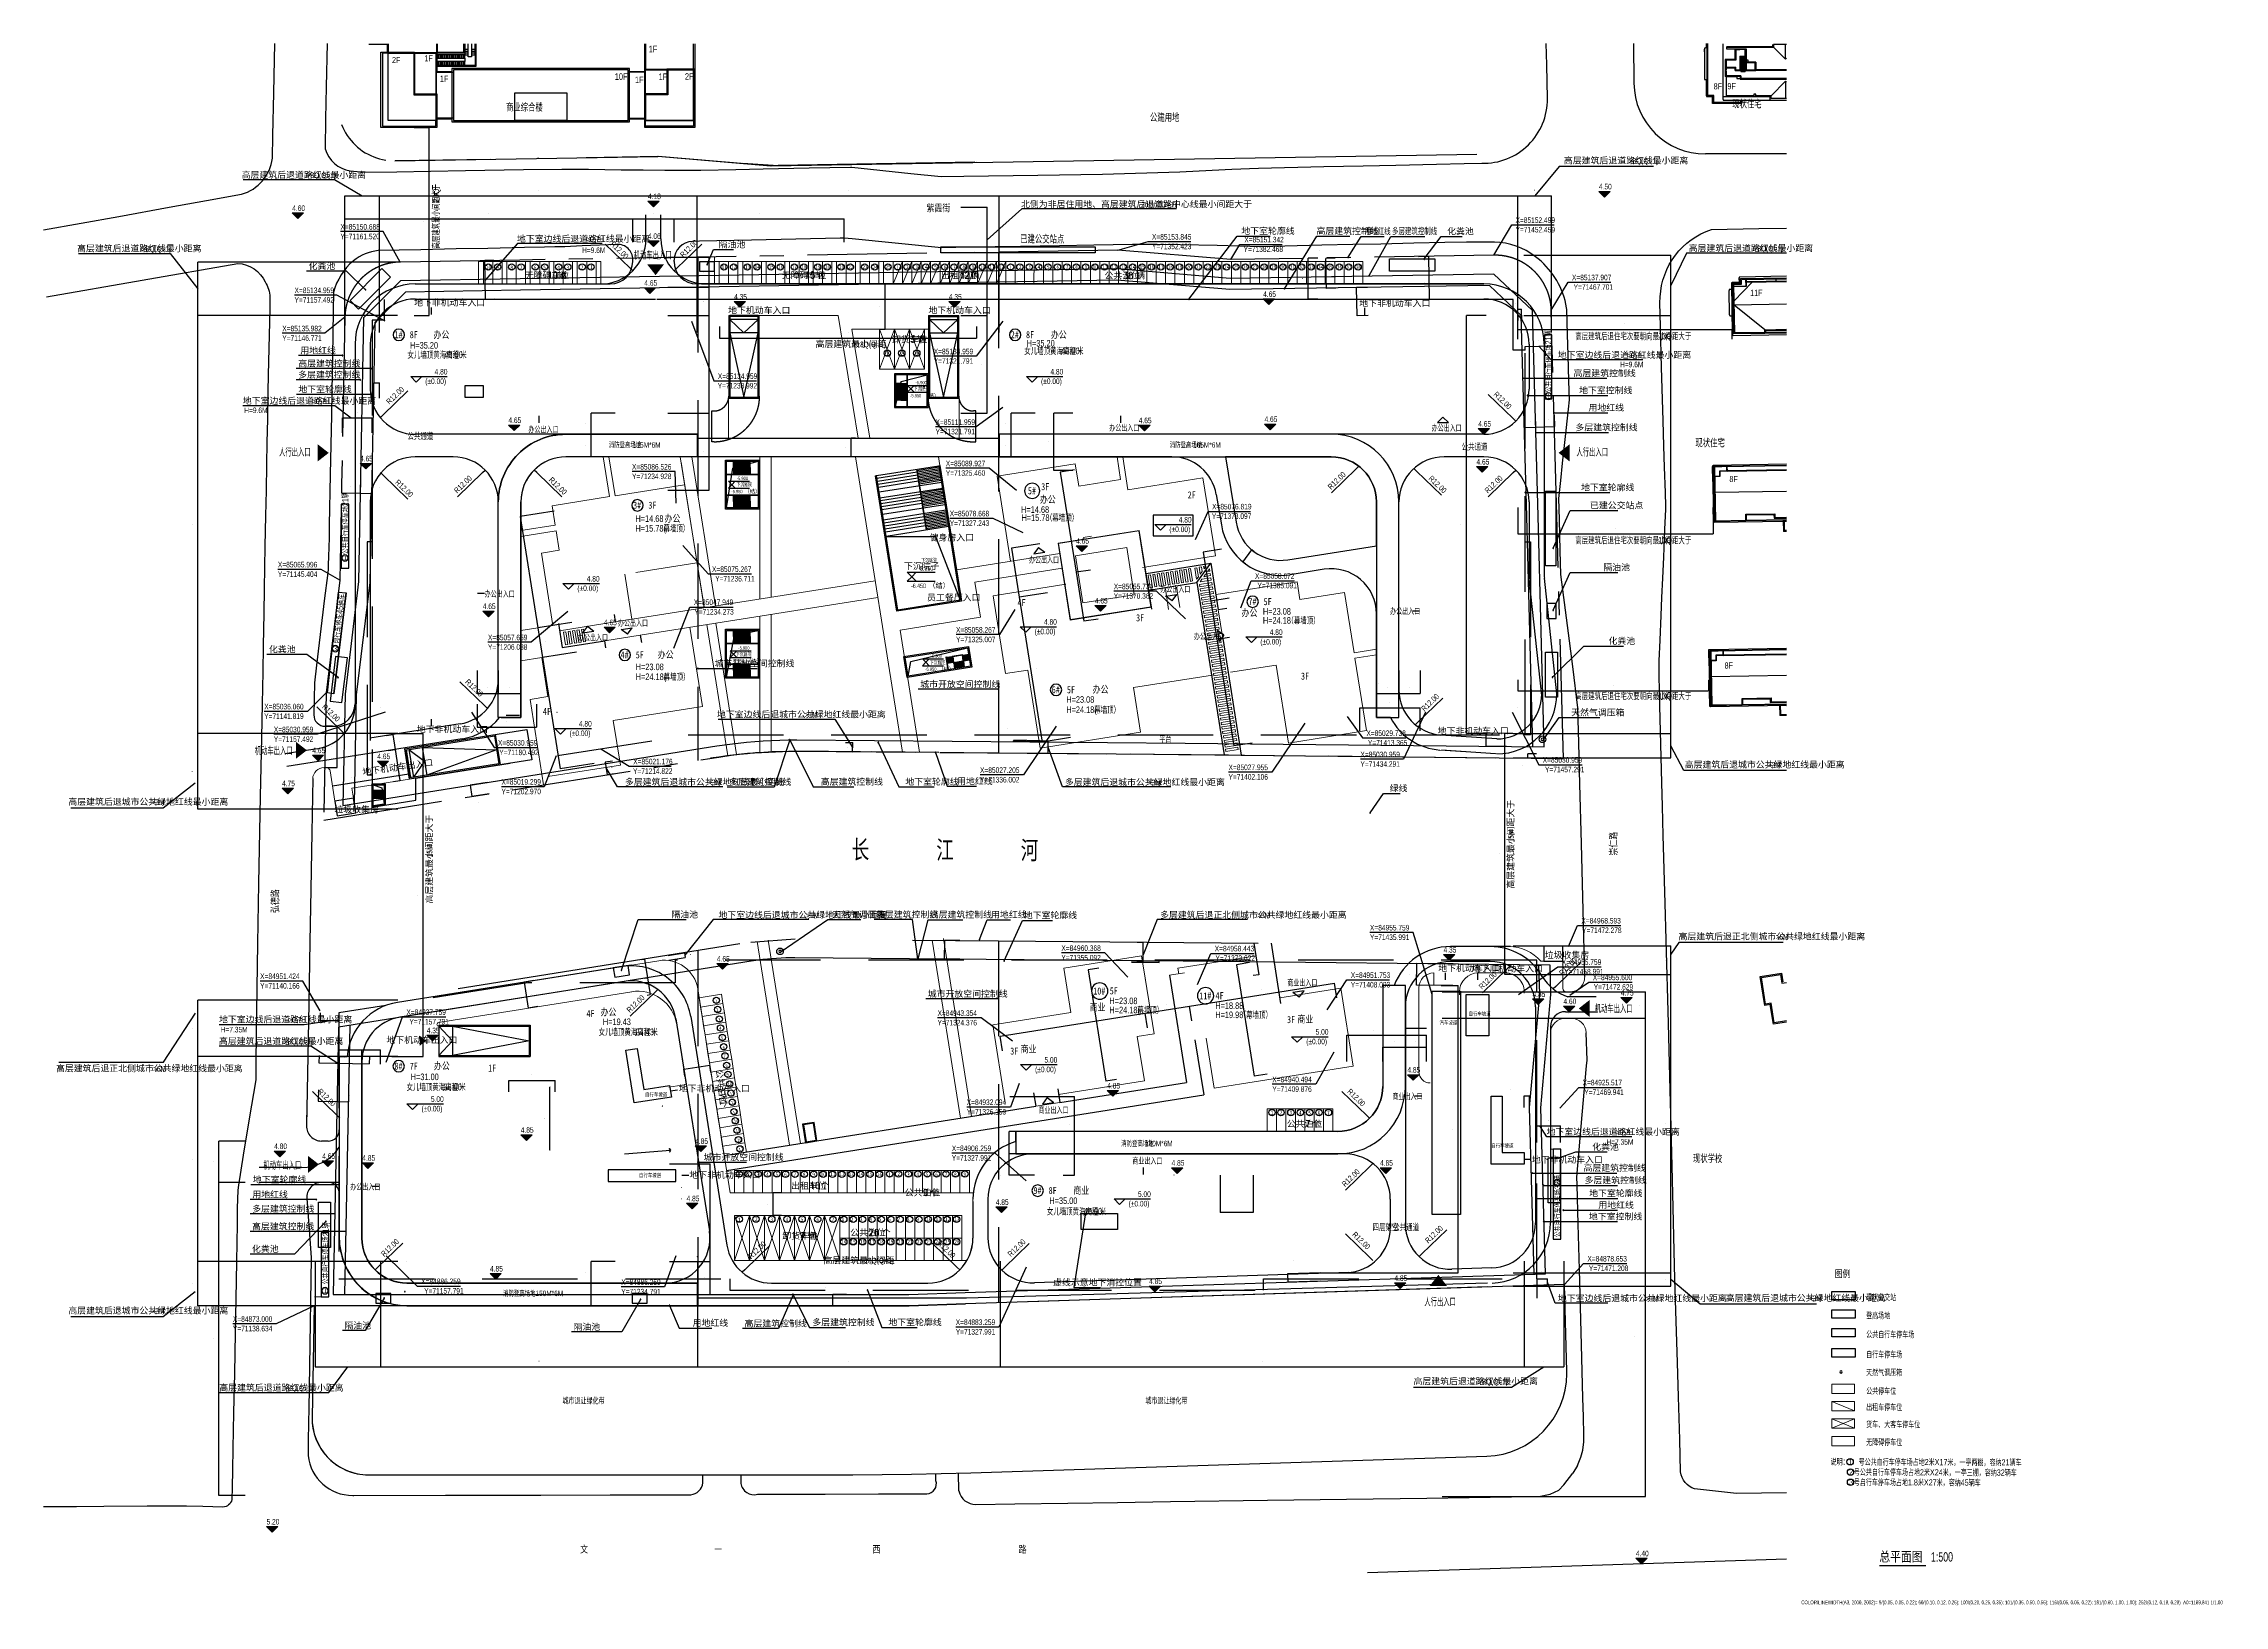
# Model space of a CAD drawing. Header units: metres. Extents: x 71066629 to 71646772, y 84793253 to 85208804.
import ezdxf
from ezdxf.enums import TextEntityAlignment as Align

# ---------------------------------------------------------------- set-up
doc = ezdxf.new("R2010")
doc.units = ezdxf.units.M
doc.header["$LTSCALE"] = 1000
for name, pattern in [('CENTER', [50.8, 31.75, -6.35, 6.35, -6.35]), ('CENTER2', [28.575, 19.05, -3.175, 3.175, -3.175]), ('DASHDOTX2', [50.8, 25.4, -12.7, 0, -12.7]), ('DASHEDX2', [38.1, 25.4, -12.7])]:
    doc.linetypes.add(name, pattern=pattern)
for name, color, linetype in [('0停车位', 136, 'CONTINUOUS'), ('A_ABOVE', 21, 'CONTINUOUS'), ('A_N_AREA', 21, 'CONTINUOUS'), ('A_N_DIM_ELEV', 3, 'CONTINUOUS'), ('A_N_DIM_LEAD', 3, 'CONTINUOUS'), ('A_N_DIM_SYMB', 3, 'CONTINUOUS'), ('A_N_PUB_TEXT', 7, 'CONTINUOUS'), ('A_N_RMNAME', 7, 'CONTINUOUS'), ('A_SITEP_TEX_1', 7, 'CONTINUOUS'), ('A_SITEP_TEX_2', 7, 'CONTINUOUS'), ('A_STAIR', 4, 'CONTINUOUS'), ('C-ICON', 7, 'CONTINUOUS'), ('DIM_COOR', 3, 'CONTINUOUS'), ('DIM_SYMB', 3, 'CONTINUOUS'), ('G-ANNO-DIMS', 3, 'CONTINUOUS'), ('G-ANNO-LEGN', 3, 'CONTINUOUS'), ('G-ANNO-LEVL', 3, 'CONTINUOUS'), ('G-ANNO-TABL', 112, 'CONTINUOUS'), ('G-ANNO-TEXT', 7, 'CONTINUOUS'), ('G-BLDG-EXTG', 48, 'CONTINUOUS'), ('G-BLDG-HIGH', 1, 'CONTINUOUS'), ('G-BLDG-MULT', 1, 'CONTINUOUS'), ('G-BSMT-OTLN', 5, 'DASHEDX2'), ('G-FRIE-FLWL', 6, 'CONTINUOUS'), ('G-PLTG', 105, 'CONTINUOUS'), ('G-SDWK', 157, 'CONTINUOUS'), ('G-SITE-PROP', 1, 'CONTINUOUS'), ('G-SITE-开放', 1, 'DASHEDX2'), ('G-STRU', 134, 'CONTINUOUS'), ('G-设施-EXTG', 40, 'CONTINUOUS'), ('G_DRIV_ROAD', 145, 'CONTINUOUS'), ('G_N_PUB_TEXT', 7, 'CONTINUOUS'), ('G_SITE_REDL', 1, 'CONTINUOUS'), ('PROMPT', 1, 'CONTINUOUS'), ('PUB_DIM', 3, 'CONTINUOUS'), ('PUB_HATCH', 8, 'CONTINUOUS'), ('PUB_TEXT', 7, 'CONTINUOUS'), ('总图-地面填充', 43, 'DASHDOTX2'), ('总图-征地红线', 1, 'CENTER2')]:
    doc.layers.add(name, color=color, linetype=linetype)
for name, color, linetype, lineweight in [('G-OTHR', 169, 'CONTINUOUS', 13), ('G-PARG', 35, 'CONTINUOUS', 13), ('G-PATT-251', 251, 'CONTINUOUS', 13), ('G-ROAD-园区', 175, 'CONTINUOUS', 13)]:
    doc.layers.add(name, color=color, linetype=linetype, lineweight=lineweight)
doc.styles.add('_TCH_DIM', font='_TCH_DIM')
doc.styles.add('GAD A', font='GAD A')
doc.styles.add('HZ1', font='HZ1')
doc.styles.add('IICON0', font='IICON0')
doc.styles.get("Standard").update_dxf_attribs({"font": 'STANDARD'})
doc.styles.add('黑体', font='黑体')
doc.dimstyles.get("Standard").update_dxf_attribs({"dimtxt": 2, "dimasz": 1, "dimexe": 0.18, "dimexo": 0.0625, "dimgap": 1, "dimtad": 0, "dimtoh": 1, "dimdec": 1, "dimzin": 0, "dimdsep": 46, "dimtxsty": 'STANDARD', "dimcen": 0.09, "dimadec": 0, "dimazin": 0, "dimtfac": 1, "dimtdec": 4, "dimtofl": 0, "dimtmove": 0, "dimatfit": 3, "dimtolj": 1, "dimtzin": 0, "dimarcsym": 0})

# ---------------------------------------------------------------- blocks, each defined once
blk = doc.blocks.new('*D1')
at = {"layer": 'G-ANNO-DIMS', "color": 0, "linetype": 'ByBlock', "lineweight": -2}
for p, q in [((71457556, 84968753), (71499554, 84968753)), ((71499554, 84961125), (71499554, 84968753)), ((71457556, 84961125), (71499554, 84961125))]:
    blk.add_line(p, q, dxfattribs=at)
for points in [[(71499554, 84968753), (71499554, 84968752), (71499553, 84968752)], [(71499554, 84961125), (71499553, 84961126), (71499554, 84961126)]]:
    blk.add_solid(points, dxfattribs=at)
at = {"layer": 'G-ANNO-DIMS', "color": 0, "linetype": 'CONTINUOUS', "lineweight": -2, "insert": (71498054, 84964939), "char_height": 2, "width": 7.78, "attachment_point": 5, "rotation": 90}
blk.add_mtext('7627.7', dxfattribs=at)
blk = doc.blocks.new('*D2')
at = {"layer": 'G-ANNO-DIMS', "color": 0, "linetype": 'ByBlock', "lineweight": -2}
for p, q in [((71457556, 84961125), (71499554, 84961125)), ((71499554, 84881759), (71499554, 84961125)), ((71457556, 84881759), (71499554, 84881759))]:
    blk.add_line(p, q, dxfattribs=at)
for points in [[(71499554, 84961125), (71499554, 84961124), (71499553, 84961124)], [(71499554, 84881759), (71499553, 84881760), (71499554, 84881760)]]:
    blk.add_solid(points, dxfattribs=at)
at = {"layer": 'G-ANNO-DIMS', "color": 0, "linetype": 'CONTINUOUS', "lineweight": -2, "insert": (71498054, 84921442), "char_height": 2, "width": 9.33, "attachment_point": 5, "rotation": 90}
blk.add_mtext('79365.5', dxfattribs=at)
blk = doc.blocks.new('*D3')
at = {"layer": 'G-ANNO-DIMS', "color": 0, "linetype": 'ByBlock', "lineweight": -2}
for p, q in [((71457556, 84881759), (71499554, 84881759)), ((71499554, 84878210), (71499554, 84881759)), ((71457556, 84878210), (71499554, 84878210))]:
    blk.add_line(p, q, dxfattribs=at)
for points in [[(71499554, 84881759), (71499554, 84881758), (71499553, 84881758)], [(71499554, 84878210), (71499553, 84878211), (71499554, 84878211)]]:
    blk.add_solid(points, dxfattribs=at)
at = {"layer": 'G-ANNO-DIMS', "color": 0, "linetype": 'CONTINUOUS', "lineweight": -2, "insert": (71498054, 84879985), "char_height": 2, "width": 8.22, "attachment_point": 5, "rotation": 90}
blk.add_mtext('3549.4', dxfattribs=at)
blk = doc.blocks.new('*D4')
at = {"layer": 'PUB_DIM', "color": 0, "linetype": 'ByBlock', "lineweight": -2}
for p, q in [((71457462, 85025245), (71455317, 85025245)), ((71455317, 84961142), (71455317, 85025245)), ((71457462, 84961142), (71455317, 84961142))]:
    blk.add_line(p, q, dxfattribs=at)
for points in [[(71455317, 85025245), (71455317, 85025244), (71455317, 85025244)], [(71455317, 84961142), (71455317, 84961143), (71455317, 84961143)]]:
    blk.add_solid(points, dxfattribs=at)
at = {"layer": 'PUB_DIM', "color": 0, "linetype": 'CONTINUOUS', "lineweight": -2, "insert": (71453817, 84993194), "char_height": 2, "width": 9.11, "attachment_point": 5, "rotation": 90}
blk.add_mtext('64102.2', dxfattribs=at)
blk = doc.blocks.new('*D5')
at = {"layer": 'PUB_DIM', "color": 0, "linetype": 'ByBlock', "lineweight": -2}
for p, q in [((71159263, 85025245), (71167635, 85025245)), ((71167635, 84939259), (71167635, 85025245)), ((71159263, 84939259), (71167635, 84939259))]:
    blk.add_line(p, q, dxfattribs=at)
for points in [[(71167635, 85025245), (71167635, 85025244), (71167634, 85025244)], [(71167635, 84939259), (71167634, 84939260), (71167635, 84939260)]]:
    blk.add_solid(points, dxfattribs=at)
at = {"layer": 'PUB_DIM', "color": 0, "linetype": 'CONTINUOUS', "lineweight": -2, "insert": (71166135, 84982252), "char_height": 2, "width": 9.56, "attachment_point": 5, "rotation": 90}
blk.add_mtext('85985.4', dxfattribs=at)
blk = doc.blocks.new('*D6')
at = {"layer": 'G-ANNO-DIMS', "color": 0, "linetype": 'ByBlock', "lineweight": -2}
for p, q in [((71160886, 84954316), (71107625, 84954316)), ((71107625, 84939259), (71107625, 84954316)), ((71160886, 84939259), (71107625, 84939259))]:
    blk.add_line(p, q, dxfattribs=at)
for points in [[(71107625, 84954316), (71107625, 84954315), (71107625, 84954315)], [(71107625, 84939259), (71107625, 84939260), (71107625, 84939260)]]:
    blk.add_solid(points, dxfattribs=at)
at = {"layer": 'G-ANNO-DIMS', "color": 0, "linetype": 'CONTINUOUS', "lineweight": -2, "insert": (71106125, 84946788), "char_height": 2, "width": 9.11, "attachment_point": 5, "rotation": 90}
blk.add_mtext('15056.4', dxfattribs=at)
blk = doc.blocks.new('*D7')
at = {"layer": 'G-ANNO-DIMS', "color": 0, "linetype": 'ByBlock', "lineweight": -2}
for p, q in [((71160886, 84939259), (71107625, 84939259)), ((71107625, 84884759), (71107625, 84939259)), ((71160886, 84884759), (71107625, 84884759))]:
    blk.add_line(p, q, dxfattribs=at)
for points in [[(71107625, 84939259), (71107625, 84939258), (71107625, 84939258)], [(71107625, 84884759), (71107625, 84884760), (71107625, 84884760)]]:
    blk.add_solid(points, dxfattribs=at)
at = {"layer": 'G-ANNO-DIMS', "color": 0, "linetype": 'CONTINUOUS', "lineweight": -2, "insert": (71106125, 84912009), "char_height": 2, "width": 9.56, "attachment_point": 5, "rotation": 90}
blk.add_mtext('54500.0', dxfattribs=at)
blk = doc.blocks.new('*D8')
at = {"layer": 'G-ANNO-DIMS', "color": 0, "linetype": 'ByBlock', "lineweight": -2}
for p, q in [((71160886, 84884759), (71107625, 84884759)), ((71107625, 84873000), (71107625, 84884759)), ((71160886, 84873000), (71107625, 84873000))]:
    blk.add_line(p, q, dxfattribs=at)
for points in [[(71107625, 84884759), (71107625, 84884758), (71107625, 84884758)], [(71107625, 84873000), (71107625, 84873001), (71107625, 84873001)]]:
    blk.add_solid(points, dxfattribs=at)
at = {"layer": 'G-ANNO-DIMS', "color": 0, "linetype": 'CONTINUOUS', "lineweight": -2, "insert": (71106125, 84878880), "char_height": 2, "width": 8.44, "attachment_point": 5, "rotation": 90}
blk.add_mtext('11759.3', dxfattribs=at)
blk = doc.blocks.new('*D9')
at = {"layer": 'PUB_DIM', "color": 0, "linetype": 'ByBlock', "lineweight": -2}
for p, q in [((71463842, 84880110), (71466746, 84880110)), ((71463842, 84878414), (71466746, 84878414)), ((71466745, 84878414), (71466745, 84880110))]:
    blk.add_line(p, q, dxfattribs=at)
for points in [[(71466745, 84880110), (71466746, 84880109), (71466745, 84880109)], [(71466745, 84878414), (71466745, 84878415), (71466746, 84878415)]]:
    blk.add_solid(points, dxfattribs=at)
at = {"layer": 'PUB_DIM', "color": 0, "linetype": 'CONTINUOUS', "lineweight": -2, "insert": (71465020, 84882110), "char_height": 2, "width": 7.33, "attachment_point": 5, "rotation": 90}
blk.add_mtext('1695.8', dxfattribs=at)
blk = doc.blocks.new('*D10')
at = {"layer": 'G-ANNO-DIMS', "color": 0, "linetype": 'ByBlock', "lineweight": -2}
for p, q in [((71457556, 85025245), (71499554, 85025245)), ((71499554, 85018752), (71499554, 85025245)), ((71457556, 85018752), (71499554, 85018752))]:
    blk.add_line(p, q, dxfattribs=at)
for points in [[(71499554, 85025245), (71499554, 85025244), (71499553, 85025244)], [(71499554, 85018752), (71499553, 85018753), (71499554, 85018753)]]:
    blk.add_solid(points, dxfattribs=at)
at = {"layer": 'G-ANNO-DIMS', "color": 0, "linetype": 'CONTINUOUS', "lineweight": -2, "insert": (71498054, 85021998), "char_height": 2, "width": 8, "attachment_point": 5, "rotation": 90}
blk.add_mtext('6493.0', dxfattribs=at)
blk = doc.blocks.new('*D11')
at = {"layer": 'G-ANNO-DIMS', "color": 0, "linetype": 'ByBlock', "lineweight": -2}
for p, q in [((71460381, 85136459), (71499554, 85136459)), ((71499554, 85025245), (71499554, 85136459)), ((71460381, 85025245), (71499554, 85025245))]:
    blk.add_line(p, q, dxfattribs=at)
for points in [[(71499554, 85136459), (71499554, 85136458), (71499553, 85136458)], [(71499554, 85025245), (71499553, 85025246), (71499554, 85025246)]]:
    blk.add_solid(points, dxfattribs=at)
at = {"layer": 'G-ANNO-DIMS', "color": 0, "linetype": 'CONTINUOUS', "lineweight": -2, "insert": (71498054, 85080852), "char_height": 2, "width": 6, "attachment_point": 5, "rotation": 90}
blk.add_mtext('111.21', dxfattribs=at)
blk = doc.blocks.new('*D12')
at = {"layer": 'G-ANNO-DIMS', "color": 0, "linetype": 'ByBlock', "lineweight": -2}
for p, q in [((71460381, 85152499), (71499554, 85152499)), ((71499554, 85136459), (71499554, 85152499)), ((71460381, 85136459), (71499554, 85136459))]:
    blk.add_line(p, q, dxfattribs=at)
for points in [[(71499554, 85152499), (71499554, 85152498), (71499553, 85152498)], [(71499554, 85136459), (71499553, 85136460), (71499554, 85136460)]]:
    blk.add_solid(points, dxfattribs=at)
at = {"layer": 'G-ANNO-DIMS', "color": 0, "linetype": 'CONTINUOUS', "lineweight": -2, "insert": (71498054, 85144479), "char_height": 2, "width": 8.67, "attachment_point": 5, "rotation": 90}
blk.add_mtext('16040.1', dxfattribs=at)
blk = doc.blocks.new('*D13')
at = {"layer": 'PUB_DIM', "color": 0, "linetype": 'ByBlock', "lineweight": -2}
for p, q in [((71460765, 85128235), (71467958, 85128430)), ((71460792, 85127260), (71460765, 85128236)), ((71467984, 85127454), (71467958, 85128430))]:
    blk.add_line(p, q, dxfattribs=at)
for points in [[(71460765, 85128235), (71460766, 85128236), (71460766, 85128235)], [(71467958, 85128430), (71467957, 85128430), (71467957, 85128430)]]:
    blk.add_solid(points, dxfattribs=at)
at = {"layer": 'PUB_DIM', "color": 0, "linetype": 'CONTINUOUS', "lineweight": -2, "insert": (71464321, 85129832), "char_height": 2, "width": 7.33, "attachment_point": 5, "rotation": 1.548242}
blk.add_mtext('7195.0', dxfattribs=at)
blk = doc.blocks.new('*D14')
at = {"layer": 'PUB_DIM', "color": 0, "linetype": 'ByBlock', "lineweight": -2}
for p, q in [((71146128, 85105216), (71146128, 85109265)), ((71146128, 85109265), (71153992, 85109265)), ((71153992, 85105216), (71153992, 85109265))]:
    blk.add_line(p, q, dxfattribs=at)
for points in [[(71146128, 85109265), (71146129, 85109265), (71146129, 85109265)], [(71153992, 85109265), (71153991, 85109265), (71153991, 85109265)]]:
    blk.add_solid(points, dxfattribs=at)
at = {"layer": 'PUB_DIM', "color": 0, "linetype": 'CONTINUOUS', "lineweight": -2, "insert": (71150060, 85110765), "char_height": 2, "width": 7.78, "attachment_point": 5}
blk.add_mtext('7863.9', dxfattribs=at)
blk = doc.blocks.new('*D15')
at = {"layer": 'PUB_DIM', "color": 0, "linetype": 'ByBlock', "lineweight": -2}
for p, q in [((71288956, 85144846), (71290498, 85144846)), ((71290498, 85132846), (71290498, 85144846)), ((71288956, 85132846), (71290498, 85132846))]:
    blk.add_line(p, q, dxfattribs=at)
for points in [[(71290498, 85144846), (71290498, 85144845), (71290498, 85144845)], [(71290498, 85132846), (71290498, 85132847), (71290498, 85132847)]]:
    blk.add_solid(points, dxfattribs=at)
at = {"layer": 'PUB_DIM', "color": 0, "linetype": 'CONTINUOUS', "lineweight": -2, "insert": (71288998, 85138846), "char_height": 2, "width": 8.89, "attachment_point": 5, "rotation": 90}
blk.add_mtext('12000.0', dxfattribs=at)
blk = doc.blocks.new('*D16')
at = {"layer": 'PUB_DIM', "color": 0, "linetype": 'ByBlock', "lineweight": -2}
for p, q in [((71458791, 85130189), (71458791, 85132714)), ((71458791, 85132714), (71515810, 85132714)), ((71515810, 85130189), (71515810, 85132714))]:
    blk.add_line(p, q, dxfattribs=at)
for points in [[(71458791, 85132714), (71458792, 85132714), (71458792, 85132714)], [(71515810, 85132714), (71515809, 85132714), (71515809, 85132714)]]:
    blk.add_solid(points, dxfattribs=at)
at = {"layer": 'PUB_DIM', "color": 0, "linetype": 'CONTINUOUS', "lineweight": -2, "insert": (71487300, 85134214), "char_height": 2, "width": 8.89, "attachment_point": 5}
blk.add_mtext('57018.0', dxfattribs=at)
blk = doc.blocks.new('*D17')
at = {"layer": 'PUB_DIM', "color": 0, "linetype": 'ByBlock', "lineweight": -2}
for p, q in [((71226512, 84960137), (71227302, 84960263)), ((71227302, 84960263), (71228019, 84955771)), ((71227228, 84955645), (71228019, 84955771))]:
    blk.add_line(p, q, dxfattribs=at)
for points in [[(71227302, 84960263), (71227302, 84960262), (71227302, 84960262)], [(71228019, 84955771), (71228018, 84955772), (71228019, 84955772)]]:
    blk.add_solid(points, dxfattribs=at)
at = {"layer": 'PUB_DIM', "color": 0, "linetype": 'CONTINUOUS', "lineweight": -2, "insert": (71229142, 84958253), "char_height": 2, "width": 8.22, "attachment_point": 5, "rotation": 279.06476}
blk.add_mtext('4548.8', dxfattribs=at)
blk = doc.blocks.new('*D18')
at = {"layer": 'PUB_DIM', "color": 0, "linetype": 'ByBlock', "lineweight": -2}
for p, q in [((71225724, 84965074), (71226515, 84965200)), ((71226514, 84965200), (71227302, 84960263)), ((71226512, 84960137), (71227302, 84960263))]:
    blk.add_line(p, q, dxfattribs=at)
for points in [[(71226514, 84965200), (71226515, 84965199), (71226514, 84965199)], [(71227302, 84960263), (71227302, 84960264), (71227302, 84960264)]]:
    blk.add_solid(points, dxfattribs=at)
at = {"layer": 'PUB_DIM', "color": 0, "linetype": 'CONTINUOUS', "lineweight": -2, "insert": (71228389, 84962968), "char_height": 2, "width": 8, "attachment_point": 5, "rotation": 279.06476}
blk.add_mtext('4999.9', dxfattribs=at)
blk = doc.blocks.new('*D19')
at = {"layer": 'PUB_DIM', "color": 0, "linetype": 'ByBlock', "lineweight": -2}
for p, q in [((71233096, 84910759), (71243935, 84910759)), ((71243935, 84884759), (71243935, 84910759)), ((71233096, 84884759), (71243935, 84884759))]:
    blk.add_line(p, q, dxfattribs=at)
for points in [[(71243935, 84910759), (71243935, 84910758), (71243935, 84910758)], [(71243935, 84884759), (71243935, 84884760), (71243935, 84884760)]]:
    blk.add_solid(points, dxfattribs=at)
at = {"layer": 'PUB_DIM', "color": 0, "linetype": 'CONTINUOUS', "lineweight": -2, "insert": (71242435, 84897759), "char_height": 2, "width": 9.33, "attachment_point": 5, "rotation": 90}
blk.add_mtext('26000.0', dxfattribs=at)
blk = doc.blocks.new('*D20')
at = {"layer": 'PUB_DIM', "color": 0, "linetype": 'ByBlock', "lineweight": -2}
for p, q in [((71233096, 84884759), (71243935, 84884759)), ((71243935, 84876000), (71243935, 84884759)), ((71233096, 84876000), (71243935, 84876000))]:
    blk.add_line(p, q, dxfattribs=at)
for points in [[(71243935, 84884759), (71243935, 84884758), (71243935, 84884758)], [(71243935, 84876000), (71243935, 84876001), (71243935, 84876001)]]:
    blk.add_solid(points, dxfattribs=at)
at = {"layer": 'PUB_DIM', "color": 0, "linetype": 'CONTINUOUS', "lineweight": -2, "insert": (71242435, 84880380), "char_height": 2, "width": 7.78, "attachment_point": 5, "rotation": 90}
blk.add_mtext('8759.3', dxfattribs=at)
blk = doc.blocks.new('*D21')
at = {"layer": 'PUB_DIM', "color": 0, "linetype": 'ByBlock', "lineweight": -2}
for p, q in [((71262901, 84903000), (71260706, 84903000)), ((71260706, 84897000), (71260706, 84903000)), ((71262901, 84897000), (71260706, 84897000))]:
    blk.add_line(p, q, dxfattribs=at)
for points in [[(71260706, 84903000), (71260706, 84902999), (71260706, 84902999)], [(71260706, 84897000), (71260706, 84897001), (71260706, 84897001)]]:
    blk.add_solid(points, dxfattribs=at)
at = {"layer": 'PUB_DIM', "color": 0, "linetype": 'CONTINUOUS', "lineweight": -2, "insert": (71259206, 84900000), "char_height": 2, "width": 7.78, "attachment_point": 5, "rotation": 89.999999}
blk.add_mtext('6000.0', dxfattribs=at)
blk = doc.blocks.new('*D22')
at = {"layer": 'PUB_DIM', "color": 0, "linetype": 'ByBlock', "lineweight": -2}
for p, q in [((71236936, 84935901), (71243850, 84936996)), ((71237229, 84934057), (71236936, 84935901)), ((71244142, 84935152), (71243850, 84936996))]:
    blk.add_line(p, q, dxfattribs=at)
for points in [[(71236936, 84935901), (71236937, 84935901), (71236937, 84935901)], [(71243850, 84936996), (71243849, 84936996), (71243849, 84936996)]]:
    blk.add_solid(points, dxfattribs=at)
at = {"layer": 'PUB_DIM', "color": 0, "linetype": 'CONTINUOUS', "lineweight": -2, "insert": (71240159, 84937930), "char_height": 2, "width": 7.78, "attachment_point": 5, "rotation": 9}
blk.add_mtext('7000.0', dxfattribs=at)
blk = doc.blocks.new('*D23')
at = {"layer": 'PUB_DIM', "color": 0, "linetype": 'ByBlock', "lineweight": -2}
for p, q in [((71385682, 85070843), (71388034, 85074079)), ((71388698, 85073597), (71388033, 85074079)), ((71386346, 85070361), (71385682, 85070843))]:
    blk.add_line(p, q, dxfattribs=at)
for points in [[(71388034, 85074079), (71388033, 85074078), (71388033, 85074078)], [(71385682, 85070843), (71385683, 85070844), (71385683, 85070844)]]:
    blk.add_solid(points, dxfattribs=at)
at = {"layer": 'PUB_DIM', "color": 0, "linetype": 'CONTINUOUS', "lineweight": -2, "insert": (71385644, 85073343), "char_height": 2, "width": 8, "attachment_point": 5, "rotation": 53.999843}
blk.add_mtext('4000.0', dxfattribs=at)
blk = doc.blocks.new('*D24')
at = {"layer": 'PUB_DIM', "color": 0, "linetype": 'ByBlock', "lineweight": -2}
for p, q in [((71157729, 85024688), (71159488, 85024967)), ((71158354, 85020738), (71160113, 85021016)), ((71159487, 85024967), (71160113, 85021016))]:
    blk.add_line(p, q, dxfattribs=at)
for points in [[(71159487, 85024967), (71159488, 85024966), (71159487, 85024966)], [(71160113, 85021016), (71160113, 85021017), (71160113, 85021017)]]:
    blk.add_solid(points, dxfattribs=at)
at = {"layer": 'PUB_DIM', "color": 0, "linetype": 'CONTINUOUS', "lineweight": -2, "insert": (71161282, 85023226), "char_height": 2, "width": 8, "attachment_point": 5, "rotation": 279}
blk.add_mtext('4000.0', dxfattribs=at)
blk = doc.blocks.new('*D25')
at = {"layer": 'PUB_DIM', "color": 0, "linetype": 'ByBlock', "lineweight": -2}
for p, q in [((71158354, 85020738), (71160113, 85021016)), ((71160113, 85021016), (71161427, 85012720)), ((71159668, 85012441), (71161427, 85012720))]:
    blk.add_line(p, q, dxfattribs=at)
for points in [[(71160113, 85021016), (71160113, 85021015), (71160113, 85021015)], [(71161427, 85012720), (71161427, 85012720), (71161427, 85012721)]]:
    blk.add_solid(points, dxfattribs=at)
at = {"layer": 'PUB_DIM', "color": 0, "linetype": 'CONTINUOUS', "lineweight": -2, "insert": (71162252, 85017102), "char_height": 2, "width": 8, "attachment_point": 5, "rotation": 279}
blk.add_mtext('8400.0', dxfattribs=at)
blk = doc.blocks.new('*D26')
at = {"layer": 'PUB_DIM', "color": 0, "linetype": 'ByBlock', "lineweight": -2}
for p, q in [((71282644, 85103859), (71281431, 85103859)), ((71281431, 85098859), (71281431, 85103859)), ((71282644, 85098859), (71281431, 85098859))]:
    blk.add_line(p, q, dxfattribs=at)
for points in [[(71281431, 85103859), (71281432, 85103858), (71281431, 85103858)], [(71281431, 85098859), (71281431, 85098860), (71281432, 85098860)]]:
    blk.add_solid(points, dxfattribs=at)
at = {"layer": 'PUB_DIM', "color": 0, "linetype": 'CONTINUOUS', "lineweight": -2, "insert": (71279931, 85101359), "char_height": 2, "width": 7.78, "attachment_point": 5, "rotation": 90}
blk.add_mtext('5000.0', dxfattribs=at)
blk = doc.blocks.new('*D27')
at = {"layer": 'G-FRIE-FLWL', "color": 0, "linetype": 'ByBlock', "lineweight": -2}
for p, q in [((71428892, 84938000), (71428892, 84941827)), ((71428892, 84941827), (71434491, 84941827)), ((71434491, 84938000), (71434491, 84941827))]:
    blk.add_line(p, q, dxfattribs=at)
for points in [[(71428892, 84941827), (71428893, 84941827), (71428893, 84941827)], [(71434491, 84941827), (71434490, 84941827), (71434490, 84941827)]]:
    blk.add_solid(points, dxfattribs=at)
at = {"layer": 'G-FRIE-FLWL', "color": 0, "linetype": 'CONTINUOUS', "lineweight": -2, "insert": (71431692, 84943327), "char_height": 2, "width": 7.78, "attachment_point": 5, "rotation": 0.000027}
blk.add_mtext('5599.9', dxfattribs=at)
blk = doc.blocks.new('*D28')
at = {"layer": 'G-FRIE-FLWL', "color": 0, "linetype": 'ByBlock', "lineweight": -2}
for p, q in [((71422892, 84938000), (71422892, 84941827)), ((71422892, 84941827), (71428892, 84941827)), ((71428892, 84938000), (71428892, 84941827))]:
    blk.add_line(p, q, dxfattribs=at)
for points in [[(71422892, 84941827), (71422893, 84941827), (71422893, 84941827)], [(71428892, 84941827), (71428891, 84941827), (71428891, 84941827)]]:
    blk.add_solid(points, dxfattribs=at)
at = {"layer": 'G-FRIE-FLWL', "color": 0, "linetype": 'CONTINUOUS', "lineweight": -2, "insert": (71425892, 84943327), "char_height": 2, "width": 7.78, "attachment_point": 5, "rotation": 0.000027}
blk.add_mtext('6000.0', dxfattribs=at)
blk = doc.blocks.new('*D29')
at = {"layer": 'G-FRIE-FLWL', "color": 0, "linetype": 'ByBlock', "lineweight": -2}
for p, q in [((71330236, 84913359), (71323490, 84913359)), ((71323490, 84907759), (71323490, 84913359)), ((71330236, 84907759), (71323490, 84907759))]:
    blk.add_line(p, q, dxfattribs=at)
for points in [[(71323490, 84913359), (71323490, 84913358), (71323490, 84913358)], [(71323490, 84907759), (71323490, 84907760), (71323490, 84907760)]]:
    blk.add_solid(points, dxfattribs=at)
at = {"layer": 'G-FRIE-FLWL', "color": 0, "linetype": 'CONTINUOUS', "lineweight": -2, "insert": (71321990, 84910559), "char_height": 2, "width": 7.78, "attachment_point": 5, "rotation": 90}
blk.add_mtext('5600.0', dxfattribs=at)
blk = doc.blocks.new('*D30')
at = {"layer": 'G-FRIE-FLWL', "color": 0, "linetype": 'ByBlock', "lineweight": -2}
for p, q in [((71330236, 84919359), (71323490, 84919359)), ((71323490, 84913359), (71323490, 84919359)), ((71330236, 84913359), (71323490, 84913359))]:
    blk.add_line(p, q, dxfattribs=at)
for points in [[(71323490, 84919359), (71323490, 84919358), (71323490, 84919358)], [(71323490, 84913359), (71323490, 84913360), (71323490, 84913360)]]:
    blk.add_solid(points, dxfattribs=at)
at = {"layer": 'G-FRIE-FLWL', "color": 0, "linetype": 'CONTINUOUS', "lineweight": -2, "insert": (71321990, 84916359), "char_height": 2, "width": 7.78, "attachment_point": 5, "rotation": 90}
blk.add_mtext('6000.0', dxfattribs=at)
blk = doc.blocks.new('*D31')
at = {"layer": 'G-FRIE-FLWL', "color": 0, "linetype": 'ByBlock', "lineweight": -2}
for p, q in [((71151291, 84937259), (71151291, 84941086)), ((71151291, 84941086), (71156291, 84941086)), ((71156291, 84937259), (71156291, 84941086))]:
    blk.add_line(p, q, dxfattribs=at)
for points in [[(71151291, 84941086), (71151292, 84941086), (71151292, 84941086)], [(71156291, 84941086), (71156290, 84941086), (71156290, 84941086)]]:
    blk.add_solid(points, dxfattribs=at)
at = {"layer": 'G-FRIE-FLWL', "color": 0, "linetype": 'CONTINUOUS', "lineweight": -2, "insert": (71153791, 84942586), "char_height": 2, "width": 8, "attachment_point": 5, "rotation": 0.000027}
blk.add_mtext('5000.4', dxfattribs=at)
blk = doc.blocks.new('*D32')
at = {"layer": 'G-FRIE-FLWL', "color": 0, "linetype": 'ByBlock', "lineweight": -2}
for p, q in [((71145291, 84937259), (71145291, 84941086)), ((71145291, 84941086), (71151291, 84941086)), ((71151291, 84937259), (71151291, 84941086))]:
    blk.add_line(p, q, dxfattribs=at)
for points in [[(71145291, 84941086), (71145292, 84941086), (71145292, 84941086)], [(71151291, 84941086), (71151290, 84941086), (71151290, 84941086)]]:
    blk.add_solid(points, dxfattribs=at)
at = {"layer": 'G-FRIE-FLWL', "color": 0, "linetype": 'CONTINUOUS', "lineweight": -2, "insert": (71148291, 84942586), "char_height": 2, "width": 7.78, "attachment_point": 5, "rotation": 0.000027}
blk.add_mtext('5999.7', dxfattribs=at)
blk = doc.blocks.new('*D33')
at = {"layer": 'G-FRIE-FLWL', "color": 0, "linetype": 'ByBlock', "lineweight": -2}
for p, q in [((71218644, 84879000), (71212291, 84879000)), ((71212291, 84873000), (71212291, 84879000)), ((71218644, 84873000), (71212291, 84873000))]:
    blk.add_line(p, q, dxfattribs=at)
for points in [[(71212291, 84879000), (71212291, 84878999), (71212291, 84878999)], [(71212291, 84873000), (71212291, 84873001), (71212291, 84873001)]]:
    blk.add_solid(points, dxfattribs=at)
at = {"layer": 'G-FRIE-FLWL', "color": 0, "linetype": 'CONTINUOUS', "lineweight": -2, "insert": (71210791, 84876000), "char_height": 2, "width": 7.78, "attachment_point": 5, "rotation": 90}
blk.add_mtext('6000.0', dxfattribs=at)
blk = doc.blocks.new('*D34')
at = {"layer": 'G-FRIE-FLWL', "color": 0, "linetype": 'ByBlock', "lineweight": -2}
for p, q in [((71218644, 84884759), (71212291, 84884759)), ((71212291, 84879000), (71212291, 84884759)), ((71218644, 84879000), (71212291, 84879000))]:
    blk.add_line(p, q, dxfattribs=at)
for points in [[(71212291, 84884759), (71212291, 84884758), (71212291, 84884758)], [(71212291, 84879000), (71212291, 84879001), (71212291, 84879001)]]:
    blk.add_solid(points, dxfattribs=at)
at = {"layer": 'G-FRIE-FLWL', "color": 0, "linetype": 'CONTINUOUS', "lineweight": -2, "insert": (71210791, 84881880), "char_height": 2, "width": 7.78, "attachment_point": 5, "rotation": 90}
blk.add_mtext('5759.3', dxfattribs=at)
blk = doc.blocks.new('*D35')
at = {"layer": 'PUB_DIM', "color": 0, "linetype": 'ByBlock', "lineweight": -2}
for p, q in [((71201391, 84931159), (71201322, 84931159)), ((71201322, 84914359), (71201322, 84931159)), ((71201391, 84914359), (71201322, 84914359))]:
    blk.add_line(p, q, dxfattribs=at)
for points in [[(71201322, 84931159), (71201322, 84931158), (71201322, 84931158)], [(71201322, 84914359), (71201322, 84914360), (71201322, 84914360)]]:
    blk.add_solid(points, dxfattribs=at)
at = {"layer": 'PUB_DIM', "color": 0, "linetype": 'CONTINUOUS', "lineweight": -2, "insert": (71199822, 84922759), "char_height": 2, "width": 8.89, "attachment_point": 5, "rotation": 90}
blk.add_mtext('16800.0', dxfattribs=at)
blk = doc.blocks.new('*D36')
at = {"layer": 'PUB_DIM', "color": 0, "linetype": 'ByBlock', "lineweight": -2}
for p, q in [((71190391, 84929859), (71190391, 84932930)), ((71190391, 84932930), (71202691, 84932930)), ((71202691, 84929859), (71202691, 84932930))]:
    blk.add_line(p, q, dxfattribs=at)
for points in [[(71190391, 84932930), (71190392, 84932930), (71190392, 84932930)], [(71202691, 84932930), (71202690, 84932930), (71202690, 84932930)]]:
    blk.add_solid(points, dxfattribs=at)
at = {"layer": 'PUB_DIM', "color": 0, "linetype": 'CONTINUOUS', "lineweight": -2, "insert": (71196541, 84934430), "char_height": 2, "width": 8.89, "attachment_point": 5}
blk.add_mtext('12300.0', dxfattribs=at)
blk = doc.blocks.new('*D37')
at = {"layer": 'G-FRIE-FLWL', "color": 0, "linetype": 'ByBlock', "lineweight": -2}
for p, q in [((71421192, 85042008), (71421192, 85035886)), ((71427192, 85042008), (71427192, 85035886)), ((71421192, 85035886), (71427192, 85035886))]:
    blk.add_line(p, q, dxfattribs=at)
for points in [[(71421192, 85035886), (71421193, 85035886), (71421193, 85035886)], [(71427192, 85035886), (71427191, 85035886), (71427191, 85035886)]]:
    blk.add_solid(points, dxfattribs=at)
at = {"layer": 'G-FRIE-FLWL', "color": 0, "linetype": 'CONTINUOUS', "lineweight": -2, "insert": (71424192, 85037386), "char_height": 2, "width": 7.78, "attachment_point": 5, "rotation": 359.999973}
blk.add_mtext('6000.0', dxfattribs=at)
blk = doc.blocks.new('*D38')
at = {"layer": 'G-FRIE-FLWL', "color": 0, "linetype": 'ByBlock', "lineweight": -2}
for p, q in [((71427192, 85042008), (71427192, 85035886)), ((71432791, 85042008), (71432791, 85035886)), ((71427192, 85035886), (71432791, 85035886))]:
    blk.add_line(p, q, dxfattribs=at)
for points in [[(71427192, 85035886), (71427193, 85035886), (71427193, 85035886)], [(71432791, 85035886), (71432790, 85035886), (71432790, 85035886)]]:
    blk.add_solid(points, dxfattribs=at)
at = {"layer": 'G-FRIE-FLWL', "color": 0, "linetype": 'CONTINUOUS', "lineweight": -2, "insert": (71429992, 85037386), "char_height": 2, "width": 7.78, "attachment_point": 5, "rotation": 359.999973}
blk.add_mtext('5599.0', dxfattribs=at)
blk = doc.blocks.new('*D39')
at = {"layer": 'G-FRIE-FLWL', "color": 0, "linetype": 'ByBlock', "lineweight": -2}
for p, q in [((71330380, 85104859), (71324027, 85104859)), ((71324027, 85098859), (71324027, 85104859)), ((71330380, 85098859), (71324027, 85098859))]:
    blk.add_line(p, q, dxfattribs=at)
for points in [[(71324027, 85104859), (71324027, 85104858), (71324027, 85104858)], [(71324027, 85098859), (71324027, 85098860), (71324027, 85098860)]]:
    blk.add_solid(points, dxfattribs=at)
at = {"layer": 'G-FRIE-FLWL', "color": 0, "linetype": 'CONTINUOUS', "lineweight": -2, "insert": (71322527, 85101859), "char_height": 2, "width": 7.78, "attachment_point": 5, "rotation": 90}
blk.add_mtext('6000.0', dxfattribs=at)
blk = doc.blocks.new('*D40')
at = {"layer": 'G-FRIE-FLWL', "color": 0, "linetype": 'ByBlock', "lineweight": -2}
for p, q in [((71330380, 85110459), (71324027, 85110459)), ((71324027, 85104859), (71324027, 85110459)), ((71330380, 85104859), (71324027, 85104859))]:
    blk.add_line(p, q, dxfattribs=at)
for points in [[(71324027, 85110459), (71324027, 85110458), (71324027, 85110458)], [(71324027, 85104859), (71324027, 85104860), (71324027, 85104860)]]:
    blk.add_solid(points, dxfattribs=at)
at = {"layer": 'G-FRIE-FLWL', "color": 0, "linetype": 'CONTINUOUS', "lineweight": -2, "insert": (71322527, 85107659), "char_height": 2, "width": 7.78, "attachment_point": 5, "rotation": 90}
blk.add_mtext('5600.0', dxfattribs=at)
blk = doc.blocks.new('*D41')
at = {"layer": 'G-FRIE-FLWL', "color": 0, "linetype": 'ByBlock', "lineweight": -2}
for p, q in [((71187591, 85042008), (71187591, 85035886)), ((71193591, 85042008), (71193591, 85035886)), ((71187591, 85035886), (71193591, 85035886))]:
    blk.add_line(p, q, dxfattribs=at)
for points in [[(71187591, 85035886), (71187592, 85035886), (71187592, 85035886)], [(71193591, 85035886), (71193590, 85035886), (71193590, 85035886)]]:
    blk.add_solid(points, dxfattribs=at)
at = {"layer": 'G-FRIE-FLWL', "color": 0, "linetype": 'CONTINUOUS', "lineweight": -2, "insert": (71190591, 85037386), "char_height": 2, "width": 7.78, "attachment_point": 5, "rotation": 0.000027}
blk.add_mtext('6000.0', dxfattribs=at)
blk = doc.blocks.new('*D42')
at = {"layer": 'G-FRIE-FLWL', "color": 0, "linetype": 'ByBlock', "lineweight": -2}
for p, q in [((71181991, 85042008), (71181991, 85035886)), ((71187591, 85042008), (71187591, 85035886)), ((71181991, 85035886), (71187591, 85035886))]:
    blk.add_line(p, q, dxfattribs=at)
for points in [[(71181991, 85035886), (71181992, 85035886), (71181992, 85035886)], [(71187591, 85035886), (71187590, 85035886), (71187590, 85035886)]]:
    blk.add_solid(points, dxfattribs=at)
at = {"layer": 'G-FRIE-FLWL', "color": 0, "linetype": 'CONTINUOUS', "lineweight": -2, "insert": (71184791, 85037386), "char_height": 2, "width": 7.78, "attachment_point": 5, "rotation": 0.000027}
blk.add_mtext('5599.0', dxfattribs=at)
blk = doc.blocks.new('*D43')
at = {"layer": 'G-FRIE-FLWL', "color": 0, "linetype": 'ByBlock', "lineweight": -2}
for p, q in [((71218644, 85104859), (71212291, 85104859)), ((71212291, 85098859), (71212291, 85104859)), ((71218644, 85098859), (71212291, 85098859))]:
    blk.add_line(p, q, dxfattribs=at)
for points in [[(71212291, 85104859), (71212291, 85104858), (71212291, 85104858)], [(71212291, 85098859), (71212291, 85098860), (71212291, 85098860)]]:
    blk.add_solid(points, dxfattribs=at)
at = {"layer": 'G-FRIE-FLWL', "color": 0, "linetype": 'CONTINUOUS', "lineweight": -2, "insert": (71210791, 85101859), "char_height": 2, "width": 7.78, "attachment_point": 5, "rotation": 90}
blk.add_mtext('6000.0', dxfattribs=at)
blk = doc.blocks.new('*D44')
at = {"layer": 'G-FRIE-FLWL', "color": 0, "linetype": 'ByBlock', "lineweight": -2}
for p, q in [((71218644, 85110459), (71212291, 85110459)), ((71212291, 85104859), (71212291, 85110459)), ((71218644, 85104859), (71212291, 85104859))]:
    blk.add_line(p, q, dxfattribs=at)
for points in [[(71212291, 85110459), (71212291, 85110458), (71212291, 85110458)], [(71212291, 85104859), (71212291, 85104860), (71212291, 85104860)]]:
    blk.add_solid(points, dxfattribs=at)
at = {"layer": 'G-FRIE-FLWL', "color": 0, "linetype": 'CONTINUOUS', "lineweight": -2, "insert": (71210791, 85107659), "char_height": 2, "width": 7.78, "attachment_point": 5, "rotation": 90}
blk.add_mtext('5600.0', dxfattribs=at)
blk = doc.blocks.new('*D45')
at = {"layer": 'PUB_DIM', "color": 0, "linetype": 'ByBlock', "lineweight": -2}
for p, q in [((71438695, 84956471), (71492749, 84956471)), ((71492749, 84949471), (71492749, 84956471)), ((71438695, 84949471), (71492749, 84949471))]:
    blk.add_line(p, q, dxfattribs=at)
for points in [[(71492749, 84956471), (71492749, 84956470), (71492749, 84956470)], [(71492749, 84949471), (71492749, 84949472), (71492749, 84949472)]]:
    blk.add_solid(points, dxfattribs=at)
at = {"layer": 'PUB_DIM', "color": 0, "linetype": 'CONTINUOUS', "lineweight": -2, "insert": (71491249, 84952971), "char_height": 2, "width": 7.78, "attachment_point": 5, "rotation": 90}
blk.add_mtext('7000.0', dxfattribs=at)
blk = doc.blocks.new('*D46')
at = {"layer": 'PUB_DIM', "color": 0, "linetype": 'ByBlock', "lineweight": -2}
for p, q in [((71438695, 84949471), (71492749, 84949471)), ((71492749, 84822230), (71492749, 84949471)), ((71438695, 84822230), (71492749, 84822230))]:
    blk.add_line(p, q, dxfattribs=at)
for points in [[(71492749, 84949471), (71492749, 84949470), (71492749, 84949470)], [(71492749, 84822230), (71492749, 84822231), (71492749, 84822231)]]:
    blk.add_solid(points, dxfattribs=at)
at = {"layer": 'PUB_DIM', "color": 0, "linetype": 'CONTINUOUS', "lineweight": -2, "insert": (71489964, 84864797), "char_height": 2, "width": 10.67, "attachment_point": 5, "rotation": 90}
blk.add_mtext('127240.6', dxfattribs=at)
blk = doc.blocks.new('*D47')
at = {"layer": 'PUB_DIM', "color": 0, "linetype": 'ByBlock', "lineweight": -2}
for p, q in [((71143459, 85011297), (71163785, 85014516)), ((71163785, 85014517), (71163785, 85014516)), ((71143459, 85011298), (71143459, 85011297))]:
    blk.add_line(p, q, dxfattribs=at)
for points in [[(71163785, 85014516), (71163784, 85014516), (71163784, 85014516)], [(71143459, 85011297), (71143460, 85011297), (71143460, 85011297)]]:
    blk.add_solid(points, dxfattribs=at)
at = {"layer": 'PUB_DIM', "color": 0, "linetype": 'CONTINUOUS', "lineweight": -2, "insert": (71148573, 85013565), "char_height": 2, "width": 9.33, "attachment_point": 5, "rotation": 9}
blk.add_mtext('20579.9', dxfattribs=at)
blk = doc.blocks.new('*D48')
at = {"layer": 'PUB_DIM', "color": 0, "linetype": 'ByBlock', "lineweight": -2}
for p, q in [((71120250, 84905799), (71113223, 84905799)), ((71113223, 84822529), (71113223, 84905799)), ((71120250, 84822529), (71113223, 84822529))]:
    blk.add_line(p, q, dxfattribs=at)
for points in [[(71113223, 84905799), (71113223, 84905798), (71113223, 84905798)], [(71113223, 84822529), (71113223, 84822530), (71113223, 84822530)]]:
    blk.add_solid(points, dxfattribs=at)
at = {"layer": 'PUB_DIM', "color": 0, "linetype": 'CONTINUOUS', "lineweight": -2, "insert": (71111723, 84864164), "char_height": 2, "width": 8.89, "attachment_point": 5, "rotation": 90}
blk.add_mtext('83270.1', dxfattribs=at)
blk = doc.blocks.new('*D49')
at = {"layer": 'PUB_DIM', "color": 0, "linetype": 'ByBlock', "lineweight": -2}
for p, q in [((71120250, 84916799), (71113223, 84916799)), ((71113223, 84905799), (71113223, 84916799)), ((71120250, 84905799), (71113223, 84905799))]:
    blk.add_line(p, q, dxfattribs=at)
for points in [[(71113223, 84916799), (71113223, 84916798), (71113223, 84916798)], [(71113223, 84905799), (71113223, 84905800), (71113223, 84905800)]]:
    blk.add_solid(points, dxfattribs=at)
at = {"layer": 'PUB_DIM', "color": 0, "linetype": 'CONTINUOUS', "lineweight": -2, "insert": (71111723, 84911299), "char_height": 2, "width": 8.44, "attachment_point": 5, "rotation": 90}
blk.add_mtext('11000.0', dxfattribs=at)
blk = doc.blocks.new('*D50')
at = {"layer": 'PUB_DIM', "color": 0, "linetype": 'ByBlock', "lineweight": -2}
for p, q in [((71197000, 84959479), (71194445, 84959071)), ((71194445, 84959071), (71195548, 84952158)), ((71198103, 84952566), (71195548, 84952158))]:
    blk.add_line(p, q, dxfattribs=at)
for points in [[(71194445, 84959071), (71194445, 84959070), (71194445, 84959070)], [(71195548, 84952158), (71195547, 84952159), (71195548, 84952159)]]:
    blk.add_solid(points, dxfattribs=at)
at = {"layer": 'PUB_DIM', "color": 0, "linetype": 'CONTINUOUS', "lineweight": -2, "insert": (71196478, 84955851), "char_height": 2, "width": 7.33, "attachment_point": 5, "rotation": 279.064775}
blk.add_mtext('7000.1', dxfattribs=at)
blk = doc.blocks.new('*D51')
at = {"layer": 'PUB_DIM', "color": 0, "linetype": 'ByBlock', "lineweight": -2}
for p, q in [((71146789, 85155989), (71146789, 85162178)), ((71146789, 85162178), (71223358, 85162178)), ((71223358, 85155989), (71223358, 85162178))]:
    blk.add_line(p, q, dxfattribs=at)
for points in [[(71146789, 85162178), (71146790, 85162178), (71146790, 85162178)], [(71223358, 85162178), (71223357, 85162178), (71223357, 85162178)]]:
    blk.add_solid(points, dxfattribs=at)
at = {"layer": 'PUB_DIM', "color": 0, "linetype": 'CONTINUOUS', "lineweight": -2, "insert": (71185074, 85163678), "char_height": 2, "width": 9.33, "attachment_point": 5, "rotation": 360}
blk.add_mtext('76569.0', dxfattribs=at)
blk = doc.blocks.new('*D52')
at = {"layer": 'PUB_DIM', "color": 0, "linetype": 'ByBlock', "lineweight": -2}
for p, q in [((71223358, 85155989), (71223358, 85162178)), ((71223358, 85162178), (71234358, 85162178)), ((71234358, 85155989), (71234358, 85162178))]:
    blk.add_line(p, q, dxfattribs=at)
for points in [[(71223358, 85162178), (71223359, 85162178), (71223359, 85162178)], [(71234358, 85162178), (71234357, 85162178), (71234357, 85162178)]]:
    blk.add_solid(points, dxfattribs=at)
at = {"layer": 'PUB_DIM', "color": 0, "linetype": 'CONTINUOUS', "lineweight": -2, "insert": (71228858, 85163678), "char_height": 2, "width": 8.44, "attachment_point": 5, "rotation": 360}
blk.add_mtext('11000.0', dxfattribs=at)
blk = doc.blocks.new('*D53')
at = {"layer": 'PUB_DIM', "color": 0, "linetype": 'ByBlock', "lineweight": -2}
for p, q in [((71234358, 85155989), (71234358, 85162178)), ((71234358, 85162178), (71279626, 85162178)), ((71279626, 85155989), (71279626, 85162178))]:
    blk.add_line(p, q, dxfattribs=at)
for points in [[(71234358, 85162178), (71234359, 85162178), (71234359, 85162178)], [(71279626, 85162178), (71279625, 85162178), (71279625, 85162178)]]:
    blk.add_solid(points, dxfattribs=at)
at = {"layer": 'PUB_DIM', "color": 0, "linetype": 'CONTINUOUS', "lineweight": -2, "insert": (71256992, 85163678), "char_height": 2, "width": 9.56, "attachment_point": 5, "rotation": 360}
blk.add_mtext('45267.8', dxfattribs=at)
blk = doc.blocks.new('*D54')
at = {"layer": 'PUB_DIM', "color": 0, "linetype": 'ByBlock', "lineweight": -2}
for p, q in [((71141888, 85027174), (71144756, 85027174)), ((71144756, 85016171), (71144756, 85027174)), ((71141888, 85016171), (71144756, 85016171))]:
    blk.add_line(p, q, dxfattribs=at)
for points in [[(71144756, 85027174), (71144756, 85027173), (71144756, 85027173)], [(71144756, 85016171), (71144756, 85016172), (71144756, 85016172)]]:
    blk.add_solid(points, dxfattribs=at)
at = {"layer": 'PUB_DIM', "color": 0, "linetype": 'CONTINUOUS', "lineweight": -2, "insert": (71143256, 85021672), "char_height": 2, "width": 8.44, "attachment_point": 5, "rotation": 90}
blk.add_mtext('11003.3', dxfattribs=at)
blk = doc.blocks.new('*D55')
at = {"layer": 'PUB_DIM', "color": 0, "linetype": 'ByBlock', "lineweight": -2}
for p, q in [((71279916, 85020424), (71281845, 85020407)), ((71279936, 85022839), (71281865, 85022823)), ((71281844, 85020407), (71281865, 85022823))]:
    blk.add_line(p, q, dxfattribs=at)
for points in [[(71281844, 85020407), (71281844, 85020408), (71281845, 85020408)], [(71281865, 85022823), (71281865, 85022822), (71281864, 85022822)]]:
    blk.add_solid(points, dxfattribs=at)
at = {"layer": 'PUB_DIM', "color": 0, "linetype": 'CONTINUOUS', "lineweight": -2, "insert": (71280355, 85021628), "char_height": 2, "width": 7.56, "attachment_point": 5, "rotation": 89.521465}
blk.add_mtext('2415.9', dxfattribs=at)
blk = doc.blocks.new('*D56')
at = {"layer": 'G-ANNO-DIMS', "color": 0, "linetype": 'ByBlock', "lineweight": -2}
for p, q in [((71246451, 85133514), (71246451, 85130406)), ((71246451, 85130407), (71314832, 85130407)), ((71314832, 85133514), (71314832, 85130406))]:
    blk.add_line(p, q, dxfattribs=at)
for points in [[(71246451, 85130407), (71246452, 85130407), (71246452, 85130407)], [(71314832, 85130407), (71314831, 85130407), (71314831, 85130407)]]:
    blk.add_solid(points, dxfattribs=at)
at = {"layer": 'G-ANNO-DIMS', "color": 0, "linetype": 'CONTINUOUS', "lineweight": -2, "insert": (71280641, 85131907), "char_height": 2, "width": 8.89, "attachment_point": 5, "rotation": 359.999999}
blk.add_mtext('68381.2', dxfattribs=at)
blk = doc.blocks.new('*D57')
at = {"layer": 'G-ANNO-DIMS', "color": 0, "linetype": 'ByBlock', "lineweight": -2}
for p, q in [((71310638, 85136459), (71317661, 85136459)), ((71317660, 85110459), (71317660, 85136459)), ((71310638, 85110459), (71317661, 85110459))]:
    blk.add_line(p, q, dxfattribs=at)
for points in [[(71317660, 85136459), (71317661, 85136458), (71317660, 85136458)], [(71317660, 85110459), (71317660, 85110460), (71317661, 85110460)]]:
    blk.add_solid(points, dxfattribs=at)
at = {"layer": 'G-ANNO-DIMS', "color": 0, "linetype": 'CONTINUOUS', "lineweight": -2, "insert": (71316160, 85123459), "char_height": 2, "width": 9.33, "attachment_point": 5, "rotation": 90}
blk.add_mtext('26000.0', dxfattribs=at)
blk = doc.blocks.new('*D58')
at = {"layer": 'G-ANNO-DIMS', "color": 0, "linetype": 'ByBlock', "lineweight": -2}
for p, q in [((71310638, 85165250), (71317661, 85165250)), ((71317660, 85136459), (71317660, 85165250)), ((71310638, 85136459), (71317661, 85136459))]:
    blk.add_line(p, q, dxfattribs=at)
for points in [[(71317660, 85165250), (71317661, 85165249), (71317660, 85165249)], [(71317660, 85136459), (71317660, 85136460), (71317661, 85136460)]]:
    blk.add_solid(points, dxfattribs=at)
at = {"layer": 'G-ANNO-DIMS', "color": 0, "linetype": 'CONTINUOUS', "lineweight": -2, "insert": (71316160, 85150855), "char_height": 2, "width": 9.33, "attachment_point": 5, "rotation": 90}
blk.add_mtext('28790.5', dxfattribs=at)
blk = doc.blocks.new('*D59')
at = {"layer": 'PUB_DIM', "color": 0, "linetype": 'ByBlock', "lineweight": -2}
for p, q in [((71405569, 85151748), (71403067, 85151748)), ((71403068, 85140779), (71403068, 85151748)), ((71405569, 85140779), (71403067, 85140779))]:
    blk.add_line(p, q, dxfattribs=at)
for points in [[(71403068, 85151748), (71403068, 85151747), (71403067, 85151747)], [(71403068, 85140779), (71403067, 85140780), (71403068, 85140780)]]:
    blk.add_solid(points, dxfattribs=at)
at = {"layer": 'PUB_DIM', "color": 0, "linetype": 'CONTINUOUS', "lineweight": -2, "insert": (71401568, 85146264), "char_height": 2, "width": 8.89, "attachment_point": 5, "rotation": 270}
blk.add_mtext('10969.2', dxfattribs=at)
blk = doc.blocks.new('*D60')
at = {"layer": 'PUB_DIM', "color": 0, "linetype": 'ByBlock', "lineweight": -2}
for p, q in [((71331666, 85019991), (71333841, 85019973)), ((71331694, 85023278), (71333868, 85023260)), ((71333841, 85019973), (71333868, 85023260))]:
    blk.add_line(p, q, dxfattribs=at)
for points in [[(71333841, 85019973), (71333840, 85019974), (71333841, 85019974)], [(71333868, 85023260), (71333868, 85023259), (71333868, 85023259)]]:
    blk.add_solid(points, dxfattribs=at)
at = {"layer": 'PUB_DIM', "color": 0, "linetype": 'CONTINUOUS', "lineweight": -2, "insert": (71332354, 85021629), "char_height": 2, "width": 7.78, "attachment_point": 5, "rotation": 89.521465}
blk.add_mtext('3286.8', dxfattribs=at)
blk = doc.blocks.new('*D61')
at = {"layer": 'PUB_DIM', "color": 0, "linetype": 'ByBlock', "lineweight": -2}
for p, q in [((71217947, 85017898), (71216019, 85017590)), ((71216020, 85017590), (71216554, 85014243)), ((71218481, 85014551), (71216553, 85014243))]:
    blk.add_line(p, q, dxfattribs=at)
for points in [[(71216020, 85017590), (71216020, 85017589), (71216020, 85017589)], [(71216554, 85014243), (71216553, 85014244), (71216554, 85014244)]]:
    blk.add_solid(points, dxfattribs=at)
at = {"layer": 'PUB_DIM', "color": 0, "linetype": 'CONTINUOUS', "lineweight": -2, "insert": (71217768, 85016153), "char_height": 2, "width": 8, "attachment_point": 5, "rotation": 279.064755}
blk.add_mtext('3389.4', dxfattribs=at)
blk = doc.blocks.new('*D62')
at = {"layer": 'PUB_DIM', "color": 0, "linetype": 'ByBlock', "lineweight": -2}
for p, q in [((71279916, 85020424), (71281845, 85020407)), ((71279936, 85022839), (71281865, 85022823)), ((71281844, 85020407), (71281865, 85022823))]:
    blk.add_line(p, q, dxfattribs=at)
for points in [[(71281844, 85020407), (71281844, 85020408), (71281845, 85020408)], [(71281865, 85022823), (71281865, 85022822), (71281864, 85022822)]]:
    blk.add_solid(points, dxfattribs=at)
at = {"layer": 'PUB_DIM', "color": 0, "linetype": 'CONTINUOUS', "lineweight": -2, "insert": (71280355, 85021628), "char_height": 2, "width": 7.56, "attachment_point": 5, "rotation": 89.521465}
blk.add_mtext('2415.9', dxfattribs=at)
blk = doc.blocks.new('*D63')
at = {"layer": 'PUB_DIM', "color": 0, "linetype": 'ByBlock', "lineweight": -2}
for p, q in [((71232739, 84966193), (71237121, 84966893)), ((71232944, 84964910), (71237326, 84965609)), ((71237121, 84966892), (71237326, 84965609))]:
    blk.add_line(p, q, dxfattribs=at)
for points in [[(71237121, 84966892), (71237122, 84966892), (71237121, 84966891)], [(71237326, 84965609), (71237326, 84965610), (71237326, 84965610)]]:
    blk.add_solid(points, dxfattribs=at)
at = {"layer": 'PUB_DIM', "color": 0, "linetype": 'CONTINUOUS', "lineweight": -2, "insert": (71238705, 84966487), "char_height": 2, "width": 7.33, "attachment_point": 5, "rotation": 279.064775}
blk.add_mtext('1300.0', dxfattribs=at)
blk = doc.blocks.new('*D64')
at = {"layer": 'PUB_DIM', "color": 0, "linetype": 'ByBlock', "lineweight": -2}
for p, q in [((71357540, 84969751), (71359176, 84969736)), ((71359128, 84964378), (71359176, 84969736)), ((71357492, 84964393), (71359128, 84964378))]:
    blk.add_line(p, q, dxfattribs=at)
for points in [[(71359176, 84969736), (71359176, 84969735), (71359176, 84969735)], [(71359128, 84964378), (71359128, 84964379), (71359128, 84964379)]]:
    blk.add_solid(points, dxfattribs=at)
at = {"layer": 'PUB_DIM', "color": 0, "linetype": 'CONTINUOUS', "lineweight": -2, "insert": (71357652, 84967071), "char_height": 2, "width": 7.78, "attachment_point": 5, "rotation": 89.485717}
blk.add_mtext('5357.5', dxfattribs=at)
blk = doc.blocks.new('*D65')
at = {"layer": 'PUB_DIM', "color": 0, "linetype": 'ByBlock', "lineweight": -2}
for p, q in [((71139911, 84939595), (71139873, 84937636)), ((71153309, 84939333), (71153271, 84937375)), ((71139873, 84937636), (71153271, 84937375))]:
    blk.add_line(p, q, dxfattribs=at)
for points in [[(71139873, 84937636), (71139874, 84937637), (71139874, 84937636)], [(71153271, 84937375), (71153270, 84937375), (71153270, 84937375)]]:
    blk.add_solid(points, dxfattribs=at)
at = {"layer": 'PUB_DIM', "color": 0, "linetype": 'CONTINUOUS', "lineweight": -2, "insert": (71146601, 84939005), "char_height": 2, "width": 9.11, "attachment_point": 5, "rotation": 358.881075}
blk.add_mtext('13400.2', dxfattribs=at)
blk = doc.blocks.new('*D66')
at = {"layer": 'G-ANNO-DIMS', "color": 0, "linetype": 'ByBlock', "lineweight": -2}
for p, q in [((71160886, 85025245), (71107625, 85025245)), ((71107625, 85005103), (71107625, 85025245)), ((71160886, 85005103), (71107625, 85005103))]:
    blk.add_line(p, q, dxfattribs=at)
for points in [[(71107625, 85025245), (71107625, 85025244), (71107625, 85025244)], [(71107625, 85005103), (71107625, 85005104), (71107625, 85005104)]]:
    blk.add_solid(points, dxfattribs=at)
at = {"layer": 'G-ANNO-DIMS', "color": 0, "linetype": 'CONTINUOUS', "lineweight": -2, "insert": (71106125, 85015174), "char_height": 2, "width": 8.67, "attachment_point": 5, "rotation": 90}
blk.add_mtext('20141.5', dxfattribs=at)
blk = doc.blocks.new('*D67')
at = {"layer": 'G-ANNO-DIMS', "color": 0, "linetype": 'ByBlock', "lineweight": -2}
for p, q in [((71387392, 84964269), (71383961, 84963726)), ((71383961, 84963726), (71388654, 84934095)), ((71392085, 84934638), (71388654, 84934095))]:
    blk.add_line(p, q, dxfattribs=at)
for points in [[(71383961, 84963726), (71383961, 84963725), (71383961, 84963725)], [(71388654, 84934095), (71388653, 84934096), (71388654, 84934096)]]:
    blk.add_solid(points, dxfattribs=at)
at = {"layer": 'G-ANNO-DIMS', "color": 0, "linetype": 'CONTINUOUS', "lineweight": -2, "insert": (71387789, 84949145), "char_height": 2, "width": 6.22, "attachment_point": 5, "rotation": 279}
blk.add_mtext('30.00', dxfattribs=at)
blk = doc.blocks.new('*D68')
at = {"layer": 'G-ANNO-DIMS', "color": 0, "linetype": 'ByBlock', "lineweight": -2}
for p, q in [((71347312, 84962781), (71344474, 84962331)), ((71344474, 84962331), (71349167, 84932701)), ((71352005, 84933150), (71349167, 84932701))]:
    blk.add_line(p, q, dxfattribs=at)
for points in [[(71344474, 84962331), (71344474, 84962330), (71344474, 84962330)], [(71349167, 84932701), (71349167, 84932702), (71349167, 84932702)]]:
    blk.add_solid(points, dxfattribs=at)
at = {"layer": 'G-ANNO-DIMS', "color": 0, "linetype": 'CONTINUOUS', "lineweight": -2, "insert": (71348302, 84947751), "char_height": 2, "width": 6.22, "attachment_point": 5, "rotation": 278.999994}
blk.add_mtext('30.00', dxfattribs=at)
blk = doc.blocks.new('*D69')
at = {"layer": 'G-ANNO-DIMS', "color": 0, "linetype": 'ByBlock', "lineweight": -2}
for p, q in [((71355992, 84964406), (71363421, 84964344)), ((71355996, 84964786), (71363424, 84964724)), ((71363420, 84964344), (71363424, 84964724))]:
    blk.add_line(p, q, dxfattribs=at)
for points in [[(71363420, 84964344), (71363420, 84964345), (71363421, 84964345)], [(71363424, 84964724), (71363424, 84964723), (71363423, 84964723)]]:
    blk.add_solid(points, dxfattribs=at)
at = {"layer": 'G-ANNO-DIMS', "color": 0, "linetype": 'CONTINUOUS', "lineweight": -2, "insert": (71360714, 84967291), "char_height": 2, "width": 4.67, "attachment_point": 5, "rotation": 89.521766}
blk.add_mtext('0.38', dxfattribs=at)
blk = doc.blocks.new('*D70')
at = {"layer": 'G-ANNO-DIMS', "color": 0, "linetype": 'ByBlock', "lineweight": -2}
for p, q in [((71321120, 84944730), (71359640, 84950831)), ((71360262, 84946904), (71359640, 84950832)), ((71321742, 84940803), (71321120, 84944731))]:
    blk.add_line(p, q, dxfattribs=at)
for points in [[(71359640, 84950831), (71359639, 84950831), (71359639, 84950831)], [(71321120, 84944730), (71321121, 84944731), (71321121, 84944730)]]:
    blk.add_solid(points, dxfattribs=at)
at = {"layer": 'G-ANNO-DIMS', "color": 0, "linetype": 'CONTINUOUS', "lineweight": -2, "insert": (71340146, 84949262), "char_height": 2, "width": 6.22, "attachment_point": 5, "rotation": 8.999994}
blk.add_mtext('39.00', dxfattribs=at)
blk = doc.blocks.new('*D71')
at = {"layer": 'G-ANNO-DIMS', "color": 0, "linetype": 'ByBlock', "lineweight": -2}
for p, q in [((71359640, 84950831), (71371493, 84952709)), ((71360262, 84946904), (71359640, 84950832)), ((71372115, 84948782), (71371492, 84952709))]:
    blk.add_line(p, q, dxfattribs=at)
for points in [[(71359640, 84950831), (71359641, 84950832), (71359641, 84950831)], [(71371493, 84952709), (71371492, 84952708), (71371491, 84952709)]]:
    blk.add_solid(points, dxfattribs=at)
at = {"layer": 'G-ANNO-DIMS', "color": 0, "linetype": 'CONTINUOUS', "lineweight": -2, "insert": (71365332, 84953252), "char_height": 2, "width": 5.78, "attachment_point": 5, "rotation": 8.999994}
blk.add_mtext('12.00', dxfattribs=at)
blk = doc.blocks.new('*D72')
at = {"layer": 'G-ANNO-DIMS', "color": 0, "linetype": 'ByBlock', "lineweight": -2}
for p, q in [((71371493, 84952709), (71410012, 84958810)), ((71410634, 84954882), (71410012, 84958810)), ((71372115, 84948782), (71371492, 84952709))]:
    blk.add_line(p, q, dxfattribs=at)
for points in [[(71410012, 84958810), (71410011, 84958809), (71410011, 84958810)], [(71371493, 84952709), (71371493, 84952709), (71371494, 84952709)]]:
    blk.add_solid(points, dxfattribs=at)
at = {"layer": 'G-ANNO-DIMS', "color": 0, "linetype": 'CONTINUOUS', "lineweight": -2, "insert": (71390518, 84957241), "char_height": 2, "width": 6.22, "attachment_point": 5, "rotation": 8.999994}
blk.add_mtext('39.00', dxfattribs=at)
blk = doc.blocks.new('*D73')
at = {"layer": 'G-ANNO-DIMS', "color": 0, "linetype": 'ByBlock', "lineweight": -2}
for p, q in [((71413308, 84938000), (71413308, 84944966)), ((71413308, 84944966), (71434491, 84944966)), ((71434491, 84938000), (71434491, 84944966))]:
    blk.add_line(p, q, dxfattribs=at)
for points in [[(71413308, 84944966), (71413309, 84944966), (71413309, 84944966)], [(71434491, 84944966), (71434490, 84944966), (71434490, 84944966)]]:
    blk.add_solid(points, dxfattribs=at)
at = {"layer": 'G-ANNO-DIMS', "color": 0, "linetype": 'CONTINUOUS', "lineweight": -2, "insert": (71420430, 84946341), "char_height": 2, "width": 5.33, "attachment_point": 5}
blk.add_mtext('21.18', dxfattribs=at)
blk = doc.blocks.new('*D74')
at = {"layer": 'G-ANNO-DIMS', "color": 0, "linetype": 'ByBlock', "lineweight": -2}
for p, q in [((71337867, 84928662), (71340895, 84928662)), ((71340895, 84907759), (71340895, 84928662)), ((71337867, 84907759), (71340895, 84907759))]:
    blk.add_line(p, q, dxfattribs=at)
for points in [[(71340895, 84928662), (71340895, 84928661), (71340894, 84928661)], [(71340895, 84907759), (71340894, 84907760), (71340895, 84907760)]]:
    blk.add_solid(points, dxfattribs=at)
at = {"layer": 'G-ANNO-DIMS', "color": 0, "linetype": 'CONTINUOUS', "lineweight": -2, "insert": (71339520, 84921230), "char_height": 2, "width": 9.33, "attachment_point": 5, "rotation": 90}
blk.add_mtext('20902.3', dxfattribs=at)
blk = doc.blocks.new('*D75')
at = {"layer": 'G-ANNO-DIMS', "color": 0, "linetype": 'ByBlock', "lineweight": -2}
for p, q in [((71431846, 84958261), (71431906, 84964018)), ((71441621, 84963916), (71431906, 84964018)), ((71441560, 84958159), (71431846, 84958261))]:
    blk.add_line(p, q, dxfattribs=at)
for points in [[(71431906, 84964018), (71431906, 84964017), (71431906, 84964017)], [(71431846, 84958261), (71431846, 84958262), (71431846, 84958262)]]:
    blk.add_solid(points, dxfattribs=at)
at = {"layer": 'G-ANNO-DIMS', "color": 0, "linetype": 'CONTINUOUS', "lineweight": -2, "insert": (71430083, 84961043), "char_height": 2, "width": 4.67, "attachment_point": 5, "rotation": 89.397406}
blk.add_mtext('5.76', dxfattribs=at)
blk = doc.blocks.new('*D76')
at = {"layer": 'G-ANNO-DIMS', "color": 0, "linetype": 'ByBlock', "lineweight": -2}
for p, q in [((71406291, 84881759), (71397512, 84881475)), ((71397512, 84881475), (71397584, 84879267)), ((71406363, 84879552), (71397584, 84879267))]:
    blk.add_line(p, q, dxfattribs=at)
for points in [[(71397512, 84881475), (71397512, 84881474), (71397512, 84881474)], [(71397584, 84879267), (71397584, 84879268), (71397584, 84879268)]]:
    blk.add_solid(points, dxfattribs=at)
at = {"layer": 'G-ANNO-DIMS', "color": 0, "linetype": 'CONTINUOUS', "lineweight": -2, "insert": (71399120, 84885129), "char_height": 2, "width": 4.22, "attachment_point": 5, "rotation": 271.856927}
blk.add_mtext('2.21', dxfattribs=at)
blk = doc.blocks.new('*D77')
at = {"layer": 'G-ANNO-DIMS', "color": 0, "linetype": 'ByBlock', "lineweight": -2}
for p, q in [((71438457, 84958159), (71442937, 84958159)), ((71442936, 84881759), (71442936, 84958159)), ((71438457, 84881759), (71442937, 84881759))]:
    blk.add_line(p, q, dxfattribs=at)
for points in [[(71442936, 84958159), (71442937, 84958158), (71442936, 84958158)], [(71442936, 84881759), (71442936, 84881760), (71442937, 84881760)]]:
    blk.add_solid(points, dxfattribs=at)
at = {"layer": 'G-ANNO-DIMS', "color": 0, "linetype": 'CONTINUOUS', "lineweight": -2, "insert": (71441436, 84919959), "char_height": 2, "width": 6.44, "attachment_point": 5, "rotation": 90}
blk.add_mtext('76.40', dxfattribs=at)
blk = doc.blocks.new('*D78')
at = {"layer": 'G-ANNO-DIMS', "color": 0, "linetype": 'ByBlock', "lineweight": -2}
for p, q in [((71460491, 84925765), (71460491, 84928795)), ((71460491, 84928795), (71461932, 84928795)), ((71461932, 84925765), (71461932, 84928795))]:
    blk.add_line(p, q, dxfattribs=at)
for points in [[(71460491, 84928795), (71460492, 84928795), (71460492, 84928795)], [(71461932, 84928795), (71461931, 84928795), (71461931, 84928795)]]:
    blk.add_solid(points, dxfattribs=at)
at = {"layer": 'G-ANNO-DIMS', "color": 0, "linetype": 'CONTINUOUS', "lineweight": -2, "insert": (71456891, 84930520), "char_height": 2, "width": 4.67, "attachment_point": 5}
blk.add_mtext('1.44', dxfattribs=at)
blk = doc.blocks.new('*D79')
at = {"layer": 'G-ANNO-DIMS', "color": 0, "linetype": 'ByBlock', "lineweight": -2}
for p, q in [((71138847, 84884852), (71138847, 84856704)), ((71156274, 84884852), (71156274, 84856704)), ((71138847, 84856704), (71156274, 84856704))]:
    blk.add_line(p, q, dxfattribs=at)
for points in [[(71138847, 84856704), (71138848, 84856705), (71138848, 84856704)], [(71156274, 84856704), (71156273, 84856704), (71156273, 84856705)]]:
    blk.add_solid(points, dxfattribs=at)
at = {"layer": 'G-ANNO-DIMS', "color": 0, "linetype": 'CONTINUOUS', "lineweight": -2, "insert": (71147561, 84858204), "char_height": 2, "width": 9.11, "attachment_point": 5}
blk.add_mtext('17426.8', dxfattribs=at)
blk = doc.blocks.new('*D80')
at = {"layer": 'G-ANNO-DIMS', "color": 0, "linetype": 'ByBlock', "lineweight": -2}
for p, q in [((71156274, 84884852), (71156274, 84856704)), ((71240553, 84884852), (71240553, 84856704)), ((71156274, 84856704), (71240553, 84856704))]:
    blk.add_line(p, q, dxfattribs=at)
for points in [[(71156274, 84856704), (71156275, 84856705), (71156275, 84856704)], [(71240553, 84856704), (71240552, 84856704), (71240552, 84856705)]]:
    blk.add_solid(points, dxfattribs=at)
at = {"layer": 'G-ANNO-DIMS', "color": 0, "linetype": 'CONTINUOUS', "lineweight": -2, "insert": (71198413, 84858204), "char_height": 2, "width": 6.44, "attachment_point": 5}
blk.add_mtext('84.26', dxfattribs=at)
blk = doc.blocks.new('*D81')
at = {"layer": 'G-ANNO-DIMS', "color": 0, "linetype": 'ByBlock', "lineweight": -2}
for p, q in [((71240553, 84884852), (71240553, 84856704)), ((71321069, 84884852), (71321069, 84856704)), ((71240553, 84856704), (71321069, 84856704))]:
    blk.add_line(p, q, dxfattribs=at)
for points in [[(71240553, 84856704), (71240554, 84856705), (71240554, 84856704)], [(71321069, 84856704), (71321068, 84856704), (71321068, 84856705)]]:
    blk.add_solid(points, dxfattribs=at)
at = {"layer": 'G-ANNO-DIMS', "color": 0, "linetype": 'CONTINUOUS', "lineweight": -2, "insert": (71280811, 84858204), "char_height": 2, "width": 6.44, "attachment_point": 5}
blk.add_mtext('80.47', dxfattribs=at)
blk = doc.blocks.new('*D82')
at = {"layer": 'G-ANNO-DIMS', "color": 0, "linetype": 'ByBlock', "lineweight": -2}
for p, q in [((71321069, 84884852), (71321069, 84856704)), ((71460491, 84884852), (71460491, 84856704)), ((71321069, 84856704), (71460491, 84856704))]:
    blk.add_line(p, q, dxfattribs=at)
for points in [[(71321069, 84856704), (71321070, 84856705), (71321070, 84856704)], [(71460491, 84856704), (71460490, 84856704), (71460490, 84856705)]]:
    blk.add_solid(points, dxfattribs=at)
at = {"layer": 'G-ANNO-DIMS', "color": 0, "linetype": 'CONTINUOUS', "lineweight": -2, "insert": (71390780, 84858204), "char_height": 2, "width": 10.67, "attachment_point": 5}
blk.add_mtext('139422.7', dxfattribs=at)
blk = doc.blocks.new('*D83')
at = {"layer": 'G-ANNO-DIMS', "color": 0, "linetype": 'ByBlock', "lineweight": -2}
for p, q in [((71460491, 84884852), (71460491, 84856704)), ((71471041, 84884852), (71471041, 84856704)), ((71460491, 84856704), (71471041, 84856704))]:
    blk.add_line(p, q, dxfattribs=at)
for points in [[(71460491, 84856704), (71460492, 84856705), (71460492, 84856704)], [(71471041, 84856704), (71471040, 84856704), (71471040, 84856705)]]:
    blk.add_solid(points, dxfattribs=at)
at = {"layer": 'G-ANNO-DIMS', "color": 0, "linetype": 'CONTINUOUS', "lineweight": -2, "insert": (71465766, 84858204), "char_height": 2, "width": 8.67, "attachment_point": 5}
blk.add_mtext('10549.1', dxfattribs=at)
blk = doc.blocks.new('*D84')
at = {"layer": 'G-ANNO-DIMS', "color": 0, "linetype": 'ByBlock', "lineweight": -2}
for p, q in [((71280235, 84876000), (71276618, 84876000)), ((71276618, 84873000), (71276618, 84876000)), ((71280235, 84873000), (71276618, 84873000))]:
    blk.add_line(p, q, dxfattribs=at)
for points in [[(71276618, 84876000), (71276619, 84875999), (71276618, 84875999)], [(71276618, 84873000), (71276618, 84873001), (71276619, 84873001)]]:
    blk.add_solid(points, dxfattribs=at)
at = {"layer": 'G-ANNO-DIMS', "color": 0, "linetype": 'CONTINUOUS', "lineweight": -2, "insert": (71274555, 84877908), "char_height": 2, "width": 4.67, "attachment_point": 5, "rotation": 90}
blk.add_mtext('3.00', dxfattribs=at)
blk = doc.blocks.new('*D85')
at = {"layer": 'G-ANNO-DIMS', "color": 0, "linetype": 'ByBlock', "lineweight": -2}
for p, q in [((71463842, 84916435), (71463842, 84920890)), ((71463842, 84920890), (71470187, 84920890)), ((71470187, 84916435), (71470187, 84920890))]:
    blk.add_line(p, q, dxfattribs=at)
for points in [[(71463842, 84920890), (71463843, 84920890), (71463843, 84920890)], [(71470187, 84920890), (71470186, 84920890), (71470186, 84920890)]]:
    blk.add_solid(points, dxfattribs=at)
at = {"layer": 'G-ANNO-DIMS', "color": 0, "linetype": 'CONTINUOUS', "lineweight": -2, "insert": (71467014, 84922390), "char_height": 2, "width": 8, "attachment_point": 5}
blk.add_mtext('6345.2', dxfattribs=at)
blk = doc.blocks.new('*D86')
at = {"layer": 'G-ANNO-DIMS', "color": 0, "linetype": 'ByBlock', "lineweight": -2}
for p, q in [((71140209, 84950909), (71140209, 84948849)), ((71145192, 84950909), (71145192, 84948849)), ((71140209, 84948849), (71145192, 84948849))]:
    blk.add_line(p, q, dxfattribs=at)
for points in [[(71140209, 84948849), (71140210, 84948849), (71140210, 84948849)], [(71145192, 84948849), (71145191, 84948849), (71145191, 84948849)]]:
    blk.add_solid(points, dxfattribs=at)
at = {"layer": 'G-ANNO-DIMS', "color": 0, "linetype": 'CONTINUOUS', "lineweight": -2, "insert": (71143201, 84950204), "char_height": 2, "width": 4.67, "attachment_point": 5}
blk.add_mtext('5.63', dxfattribs=at)
blk = doc.blocks.new('*D87')
at = {"layer": 'G-ANNO-DIMS', "color": 0, "linetype": 'ByBlock', "lineweight": -2}
for p, q in [((71139756, 84930432), (71139697, 84927427)), ((71139697, 84927427), (71144696, 84927329)), ((71144754, 84930334), (71144696, 84927329))]:
    blk.add_line(p, q, dxfattribs=at)
for points in [[(71139697, 84927427), (71139698, 84927427), (71139698, 84927427)], [(71144696, 84927329), (71144695, 84927329), (71144695, 84927329)]]:
    blk.add_solid(points, dxfattribs=at)
at = {"layer": 'G-ANNO-DIMS', "color": 0, "linetype": 'CONTINUOUS', "lineweight": -2, "insert": (71142284, 84929221), "char_height": 2, "width": 4.67, "attachment_point": 5, "rotation": 358.881157}
blk.add_mtext('5.00', dxfattribs=at)
blk = doc.blocks.new('*D88')
at = {"layer": 'G-ANNO-DIMS', "color": 0, "linetype": 'ByBlock', "lineweight": -2}
for p, q in [((71144754, 84930334), (71144696, 84927329)), ((71144696, 84927329), (71147695, 84927270)), ((71147754, 84930276), (71147695, 84927270))]:
    blk.add_line(p, q, dxfattribs=at)
for points in [[(71144696, 84927329), (71144697, 84927329), (71144697, 84927329)], [(71147695, 84927270), (71147694, 84927270), (71147694, 84927271)]]:
    blk.add_solid(points, dxfattribs=at)
at = {"layer": 'G-ANNO-DIMS', "color": 0, "linetype": 'CONTINUOUS', "lineweight": -2, "insert": (71148109, 84928925), "char_height": 2, "width": 4.67, "attachment_point": 5, "rotation": 358.881157}
blk.add_mtext('3.00', dxfattribs=at)
blk = doc.blocks.new('*D89')
at = {"layer": 'G-ANNO-DIMS', "color": 0, "linetype": 'ByBlock', "lineweight": -2}
for p, q in [((71306328, 84965201), (71306369, 84970201)), ((71310370, 84970167), (71306369, 84970201)), ((71310328, 84965168), (71306327, 84965201))]:
    blk.add_line(p, q, dxfattribs=at)
for points in [[(71306369, 84970201), (71306370, 84970200), (71306369, 84970200)], [(71306328, 84965201), (71306327, 84965202), (71306328, 84965202)]]:
    blk.add_solid(points, dxfattribs=at)
at = {"layer": 'G-ANNO-DIMS', "color": 0, "linetype": 'CONTINUOUS', "lineweight": -2, "insert": (71304573, 84968045), "char_height": 2, "width": 4.67, "attachment_point": 5, "rotation": 89.521433}
blk.add_mtext('5.00', dxfattribs=at)
blk = doc.blocks.new('*D90')
at = {"layer": 'G-ANNO-DIMS', "color": 0, "linetype": 'ByBlock', "lineweight": -2}
for p, q in [((71379983, 85074264), (71375065, 85073486)), ((71375066, 85073486), (71377131, 85060448)), ((71382048, 85061227), (71377130, 85060448))]:
    blk.add_line(p, q, dxfattribs=at)
for points in [[(71375066, 85073486), (71375066, 85073485), (71375066, 85073485)], [(71377131, 85060448), (71377130, 85060449), (71377131, 85060449)]]:
    blk.add_solid(points, dxfattribs=at)
at = {"layer": 'G-ANNO-DIMS', "color": 0, "linetype": 'CONTINUOUS', "lineweight": -2, "insert": (71377580, 85067202), "char_height": 2, "width": 8.89, "attachment_point": 5, "rotation": 279}
blk.add_mtext('13200.0', dxfattribs=at)
blk = doc.blocks.new('*D91')
at = {"layer": 'G-ANNO-DIMS', "color": 0, "linetype": 'ByBlock', "lineweight": -2}
for p, q in [((71382048, 85061227), (71377130, 85060448)), ((71377131, 85060448), (71383231, 85021928)), ((71388149, 85022707), (71383231, 85021928))]:
    blk.add_line(p, q, dxfattribs=at)
for points in [[(71377131, 85060448), (71377131, 85060447), (71377131, 85060447)], [(71383231, 85021928), (71383231, 85021929), (71383231, 85021929)]]:
    blk.add_solid(points, dxfattribs=at)
at = {"layer": 'G-ANNO-DIMS', "color": 0, "linetype": 'CONTINUOUS', "lineweight": -2, "insert": (71381663, 85041423), "char_height": 2, "width": 9.33, "attachment_point": 5, "rotation": 279}
blk.add_mtext('39000.0', dxfattribs=at)
blk = doc.blocks.new('*D92')
at = {"layer": 'G-ANNO-DIMS', "color": 0, "linetype": 'ByBlock', "lineweight": -2}
for p, q in [((71331661, 85075723), (71324092, 85074524)), ((71324093, 85074524), (71326158, 85061487)), ((71333726, 85062686), (71326157, 85061487))]:
    blk.add_line(p, q, dxfattribs=at)
for points in [[(71324093, 85074524), (71324093, 85074523), (71324093, 85074523)], [(71326158, 85061487), (71326157, 85061488), (71326158, 85061488)]]:
    blk.add_solid(points, dxfattribs=at)
at = {"layer": 'G-ANNO-DIMS', "color": 0, "linetype": 'CONTINUOUS', "lineweight": -2, "insert": (71326607, 85068240), "char_height": 2, "width": 8.89, "attachment_point": 5, "rotation": 279}
blk.add_mtext('13200.0', dxfattribs=at)
blk = doc.blocks.new('*D93')
at = {"layer": 'G-ANNO-DIMS', "color": 0, "linetype": 'ByBlock', "lineweight": -2}
for p, q in [((71333726, 85062686), (71326157, 85061487)), ((71326158, 85061487), (71332259, 85022967)), ((71339827, 85024166), (71332258, 85022967))]:
    blk.add_line(p, q, dxfattribs=at)
for points in [[(71326158, 85061487), (71326158, 85061486), (71326158, 85061486)], [(71332259, 85022967), (71332258, 85022968), (71332259, 85022968)]]:
    blk.add_solid(points, dxfattribs=at)
at = {"layer": 'G-ANNO-DIMS', "color": 0, "linetype": 'CONTINUOUS', "lineweight": -2, "insert": (71330690, 85042462), "char_height": 2, "width": 9.33, "attachment_point": 5, "rotation": 279}
blk.add_mtext('39000.0', dxfattribs=at)
blk = doc.blocks.new('*D94')
at = {"layer": 'G-ANNO-DIMS', "color": 0, "linetype": 'ByBlock', "lineweight": -2}
for p, q in [((71345098, 85068739), (71341293, 85068137)), ((71341293, 85068137), (71343358, 85055099)), ((71347163, 85055702), (71343358, 85055099))]:
    blk.add_line(p, q, dxfattribs=at)
for points in [[(71341293, 85068137), (71341293, 85068136), (71341293, 85068136)], [(71343358, 85055099), (71343358, 85055100), (71343358, 85055100)]]:
    blk.add_solid(points, dxfattribs=at)
at = {"layer": 'G-ANNO-DIMS', "color": 0, "linetype": 'CONTINUOUS', "lineweight": -2, "insert": (71343807, 85061852), "char_height": 2, "width": 8.89, "attachment_point": 5, "rotation": 279}
blk.add_mtext('13200.0', dxfattribs=at)
blk = doc.blocks.new('*D95')
at = {"layer": 'G-ANNO-DIMS', "color": 0, "linetype": 'ByBlock', "lineweight": -2}
for p, q in [((71340874, 85095407), (71337069, 85094804)), ((71337069, 85094804), (71341293, 85068137)), ((71345098, 85068739), (71341293, 85068137))]:
    blk.add_line(p, q, dxfattribs=at)
for points in [[(71337069, 85094804), (71337070, 85094803), (71337069, 85094803)], [(71341293, 85068137), (71341293, 85068138), (71341293, 85068138)]]:
    blk.add_solid(points, dxfattribs=at)
at = {"layer": 'G-ANNO-DIMS', "color": 0, "linetype": 'CONTINUOUS', "lineweight": -2, "insert": (71340663, 85081705), "char_height": 2, "width": 9.33, "attachment_point": 5, "rotation": 279}
blk.add_mtext('27000.0', dxfattribs=at)
blk = doc.blocks.new('*D96')
at = {"layer": 'G-ANNO-DIMS', "color": 0, "linetype": 'ByBlock', "lineweight": -2}
for p, q in [((71208426, 85046893), (71199374, 85045459)), ((71199375, 85045459), (71204068, 85015828)), ((71213119, 85017262), (71204067, 85015828))]:
    blk.add_line(p, q, dxfattribs=at)
for points in [[(71199375, 85045459), (71199375, 85045458), (71199375, 85045458)], [(71204068, 85015828), (71204067, 85015829), (71204068, 85015829)]]:
    blk.add_solid(points, dxfattribs=at)
at = {"layer": 'G-ANNO-DIMS', "color": 0, "linetype": 'CONTINUOUS', "lineweight": -2, "insert": (71203203, 85030878), "char_height": 2, "width": 9.33, "attachment_point": 5, "rotation": 279}
blk.add_mtext('30000.0', dxfattribs=at)
blk = doc.blocks.new('*D97')
at = {"layer": 'G-ANNO-DIMS', "color": 0, "linetype": 'ByBlock', "lineweight": -2}
for p, q in [((71207175, 85054794), (71198123, 85053360)), ((71198123, 85053360), (71199375, 85045459)), ((71208426, 85046893), (71199374, 85045459))]:
    blk.add_line(p, q, dxfattribs=at)
for points in [[(71198123, 85053360), (71198123, 85053359), (71198123, 85053359)], [(71199375, 85045459), (71199374, 85045460), (71199375, 85045460)]]:
    blk.add_solid(points, dxfattribs=at)
at = {"layer": 'G-ANNO-DIMS', "color": 0, "linetype": 'CONTINUOUS', "lineweight": -2, "insert": (71200230, 85049644), "char_height": 2, "width": 7.78, "attachment_point": 5, "rotation": 279}
blk.add_mtext('8000.0', dxfattribs=at)
blk = doc.blocks.new('*D98')
at = {"layer": 'G-ANNO-DIMS', "color": 0, "linetype": 'ByBlock', "lineweight": -2}
for p, q in [((71202482, 85084425), (71193430, 85082991)), ((71193430, 85082991), (71198123, 85053360)), ((71207175, 85054794), (71198123, 85053360))]:
    blk.add_line(p, q, dxfattribs=at)
for points in [[(71193430, 85082991), (71193430, 85082990), (71193430, 85082990)], [(71198123, 85053360), (71198123, 85053361), (71198123, 85053361)]]:
    blk.add_solid(points, dxfattribs=at)
at = {"layer": 'G-ANNO-DIMS', "color": 0, "linetype": 'CONTINUOUS', "lineweight": -2, "insert": (71197258, 85068410), "char_height": 2, "width": 9.33, "attachment_point": 5, "rotation": 279}
blk.add_mtext('30000.0', dxfattribs=at)
blk = doc.blocks.new('*D99')
at = {"layer": 'G-ANNO-DIMS', "color": 0, "linetype": 'ByBlock', "lineweight": -2}
for p, q in [((71331684, 85022991), (71324685, 85023218)), ((71324686, 85023218), (71324695, 85023505)), ((71331694, 85023278), (71324695, 85023505))]:
    blk.add_line(p, q, dxfattribs=at)
for points in [[(71324686, 85023218), (71324685, 85023219), (71324686, 85023219)], [(71324695, 85023505), (71324695, 85023504), (71324695, 85023504)]]:
    blk.add_solid(points, dxfattribs=at)
at = {"layer": 'G-ANNO-DIMS', "color": 0, "linetype": 'CONTINUOUS', "lineweight": -2, "insert": (71323071, 85026659), "char_height": 2, "width": 4.67, "attachment_point": 5, "rotation": 88.144166}
blk.add_mtext('0.29', dxfattribs=at)
blk = doc.blocks.new('*D100')
at = {"layer": 'G-ANNO-DIMS', "color": 0, "linetype": 'ByBlock', "lineweight": -2}
for p, q in [((71416798, 85025975), (71416798, 85032110)), ((71416798, 85032109), (71432791, 85032109)), ((71432791, 85025975), (71432791, 85032110))]:
    blk.add_line(p, q, dxfattribs=at)
for points in [[(71416798, 85032109), (71416799, 85032110), (71416799, 85032109)], [(71432791, 85032109), (71432790, 85032109), (71432790, 85032110)]]:
    blk.add_solid(points, dxfattribs=at)
at = {"layer": 'G-ANNO-DIMS', "color": 0, "linetype": 'CONTINUOUS', "lineweight": -2, "insert": (71424795, 85033609), "char_height": 2, "width": 8.89, "attachment_point": 5}
blk.add_mtext('15993.6', dxfattribs=at)
blk = doc.blocks.new('*D101')
at = {"layer": 'G-ANNO-DIMS', "color": 0, "linetype": 'ByBlock', "lineweight": -2}
for p, q in [((71340397, 85110459), (71335374, 85110459)), ((71335374, 85095238), (71335374, 85110459)), ((71340397, 85095238), (71335374, 85095238))]:
    blk.add_line(p, q, dxfattribs=at)
for points in [[(71335374, 85110459), (71335375, 85110458), (71335374, 85110458)], [(71335374, 85095238), (71335374, 85095239), (71335375, 85095239)]]:
    blk.add_solid(points, dxfattribs=at)
at = {"layer": 'G-ANNO-DIMS', "color": 0, "linetype": 'CONTINUOUS', "lineweight": -2, "insert": (71333874, 85102848), "char_height": 2, "width": 8.44, "attachment_point": 5, "rotation": 90}
blk.add_mtext('15221.7', dxfattribs=at)
blk = doc.blocks.new('*D102')
at = {"layer": 'G-ANNO-DIMS', "color": 0, "linetype": 'ByBlock', "lineweight": -2}
for p, q in [((71181991, 85033052), (71181991, 85026930)), ((71197754, 85033052), (71197754, 85026930)), ((71181991, 85026930), (71197754, 85026930))]:
    blk.add_line(p, q, dxfattribs=at)
for points in [[(71181991, 85026930), (71181992, 85026931), (71181992, 85026930)], [(71197754, 85026930), (71197753, 85026930), (71197753, 85026931)]]:
    blk.add_solid(points, dxfattribs=at)
at = {"layer": 'G-ANNO-DIMS', "color": 0, "linetype": 'CONTINUOUS', "lineweight": -2, "insert": (71189873, 85028430), "char_height": 2, "width": 8.89, "attachment_point": 5, "rotation": 0.000027}
blk.add_mtext('15762.3', dxfattribs=at)
blk = doc.blocks.new('*D103')
at = {"layer": 'G-ANNO-DIMS', "color": 0, "linetype": 'ByBlock', "lineweight": -2}
for p, q in [((71232695, 85110459), (71243647, 85110459)), ((71243647, 85089959), (71243647, 85110459)), ((71232695, 85089959), (71243647, 85089959))]:
    blk.add_line(p, q, dxfattribs=at)
for points in [[(71243647, 85110459), (71243647, 85110458), (71243647, 85110458)], [(71243647, 85089959), (71243647, 85089960), (71243647, 85089960)]]:
    blk.add_solid(points, dxfattribs=at)
at = {"layer": 'G-ANNO-DIMS', "color": 0, "linetype": 'CONTINUOUS', "lineweight": -2, "insert": (71242147, 85100209), "char_height": 2, "width": 9.33, "attachment_point": 5, "rotation": 90}
blk.add_mtext('20500.8', dxfattribs=at)
blk = doc.blocks.new('*D104')
at = {"layer": 'G-ANNO-DIMS', "color": 0, "linetype": 'ByBlock', "lineweight": -2}
for p, q in [((71232695, 85136459), (71243647, 85136459)), ((71243647, 85110459), (71243647, 85136459)), ((71232695, 85110459), (71243647, 85110459))]:
    blk.add_line(p, q, dxfattribs=at)
for points in [[(71243647, 85136459), (71243647, 85136458), (71243647, 85136458)], [(71243647, 85110459), (71243647, 85110460), (71243647, 85110460)]]:
    blk.add_solid(points, dxfattribs=at)
at = {"layer": 'G-ANNO-DIMS', "color": 0, "linetype": 'CONTINUOUS', "lineweight": -2, "insert": (71242147, 85123459), "char_height": 2, "width": 9.33, "attachment_point": 5, "rotation": 90}
blk.add_mtext('26000.0', dxfattribs=at)
blk = doc.blocks.new('*D105')
at = {"layer": 'G-ANNO-DIMS', "color": 0, "linetype": 'ByBlock', "lineweight": -2}
for p, q in [((71232695, 85143996), (71243647, 85143996)), ((71243647, 85136459), (71243647, 85143996)), ((71232695, 85136459), (71243647, 85136459))]:
    blk.add_line(p, q, dxfattribs=at)
for points in [[(71243647, 85143996), (71243647, 85143995), (71243647, 85143995)], [(71243647, 85136459), (71243647, 85136460), (71243647, 85136460)]]:
    blk.add_solid(points, dxfattribs=at)
at = {"layer": 'G-ANNO-DIMS', "color": 0, "linetype": 'CONTINUOUS', "lineweight": -2, "insert": (71242147, 85140227), "char_height": 2, "width": 7.78, "attachment_point": 5, "rotation": 90}
blk.add_mtext('7536.3', dxfattribs=at)
blk = doc.blocks.new('*D106')
at = {"layer": 'G-ANNO-DIMS', "color": 0, "linetype": 'ByBlock', "lineweight": -2}
for p, q in [((71232695, 85151956), (71243647, 85151956)), ((71243647, 85143996), (71243647, 85151956)), ((71232695, 85143996), (71243647, 85143996))]:
    blk.add_line(p, q, dxfattribs=at)
for points in [[(71243647, 85151956), (71243647, 85151955), (71243647, 85151955)], [(71243647, 85143996), (71243647, 85143997), (71243647, 85143997)]]:
    blk.add_solid(points, dxfattribs=at)
at = {"layer": 'G-ANNO-DIMS', "color": 0, "linetype": 'CONTINUOUS', "lineweight": -2, "insert": (71242147, 85147976), "char_height": 2, "width": 7.78, "attachment_point": 5, "rotation": 90}
blk.add_mtext('7960.8', dxfattribs=at)
blk = doc.blocks.new('*D107')
at = {"layer": 'G-ANNO-DIMS', "color": 0, "linetype": 'ByBlock', "lineweight": -2}
for p, q in [((71450402, 85136459), (71445181, 85136459)), ((71445181, 85025256), (71445181, 85136459)), ((71450402, 85025256), (71445181, 85025256))]:
    blk.add_line(p, q, dxfattribs=at)
for points in [[(71445181, 85136459), (71445181, 85136458), (71445181, 85136458)], [(71445181, 85025256), (71445181, 85025257), (71445181, 85025257)]]:
    blk.add_solid(points, dxfattribs=at)
at = {"layer": 'G-ANNO-DIMS', "color": 0, "linetype": 'CONTINUOUS', "lineweight": -2, "insert": (71443681, 85080858), "char_height": 2, "width": 6.44, "attachment_point": 5, "rotation": 90}
blk.add_mtext('111.20', dxfattribs=at)
blk = doc.blocks.new('*D108')
at = {"layer": 'G-ANNO-DIMS', "color": 0, "linetype": 'ByBlock', "lineweight": -2}
for p, q in [((71160763, 85136459), (71107625, 85136459)), ((71107625, 85025245), (71107625, 85136459)), ((71160763, 85025245), (71107625, 85025245))]:
    blk.add_line(p, q, dxfattribs=at)
for points in [[(71107625, 85136459), (71107625, 85136458), (71107625, 85136458)], [(71107625, 85025245), (71107625, 85025246), (71107625, 85025246)]]:
    blk.add_solid(points, dxfattribs=at)
at = {"layer": 'G-ANNO-DIMS', "color": 0, "linetype": 'CONTINUOUS', "lineweight": -2, "insert": (71106125, 85080852), "char_height": 2, "width": 6, "attachment_point": 5, "rotation": 90}
blk.add_mtext('111.21', dxfattribs=at)
blk = doc.blocks.new('*D109')
at = {"layer": 'G-ANNO-DIMS', "color": 0, "linetype": 'ByBlock', "lineweight": -2}
for p, q in [((71160763, 85150687), (71107625, 85150687)), ((71107625, 85136459), (71107625, 85150687)), ((71160763, 85136459), (71107625, 85136459))]:
    blk.add_line(p, q, dxfattribs=at)
for points in [[(71107625, 85150687), (71107625, 85150686), (71107625, 85150686)], [(71107625, 85136459), (71107625, 85136460), (71107625, 85136460)]]:
    blk.add_solid(points, dxfattribs=at)
at = {"layer": 'G-ANNO-DIMS', "color": 0, "linetype": 'CONTINUOUS', "lineweight": -2, "insert": (71106125, 85143573), "char_height": 2, "width": 9.11, "attachment_point": 5, "rotation": 90}
blk.add_mtext('14228.2', dxfattribs=at)
blk = doc.blocks.new('*D110')
at = {"layer": 'G-ANNO-DIMS', "color": 0, "linetype": 'ByBlock', "lineweight": -2}
for p, q in [((71146771, 85131924), (71146771, 85168310)), ((71146771, 85168310), (71155991, 85168310)), ((71155991, 85131924), (71155991, 85168310))]:
    blk.add_line(p, q, dxfattribs=at)
for points in [[(71146771, 85168310), (71146772, 85168310), (71146772, 85168309)], [(71155991, 85168310), (71155990, 85168309), (71155990, 85168310)]]:
    blk.add_solid(points, dxfattribs=at)
at = {"layer": 'G-ANNO-DIMS', "color": 0, "linetype": 'CONTINUOUS', "lineweight": -2, "insert": (71151381, 85169810), "char_height": 2, "width": 7.78, "attachment_point": 5}
blk.add_mtext('9220.7', dxfattribs=at)
blk = doc.blocks.new('*D111')
at = {"layer": 'G-ANNO-DIMS', "color": 0, "linetype": 'ByBlock', "lineweight": -2}
for p, q in [((71155991, 85131924), (71155991, 85168310)), ((71155991, 85168310), (71240491, 85168310)), ((71240491, 85131924), (71240491, 85168310))]:
    blk.add_line(p, q, dxfattribs=at)
for points in [[(71155991, 85168310), (71155992, 85168310), (71155992, 85168309)], [(71240491, 85168310), (71240490, 85168309), (71240490, 85168310)]]:
    blk.add_solid(points, dxfattribs=at)
at = {"layer": 'G-ANNO-DIMS', "color": 0, "linetype": 'CONTINUOUS', "lineweight": -2, "insert": (71198241, 85169810), "char_height": 2, "width": 6.44, "attachment_point": 5}
blk.add_mtext('84.50', dxfattribs=at)
blk = doc.blocks.new('*D112')
at = {"layer": 'G-ANNO-DIMS', "color": 0, "linetype": 'ByBlock', "lineweight": -2}
for p, q in [((71240491, 85131924), (71240491, 85168310)), ((71240491, 85168310), (71320791, 85168310)), ((71320791, 85131924), (71320791, 85168310))]:
    blk.add_line(p, q, dxfattribs=at)
for points in [[(71240491, 85168310), (71240492, 85168310), (71240492, 85168309)], [(71320791, 85168310), (71320790, 85168309), (71320790, 85168310)]]:
    blk.add_solid(points, dxfattribs=at)
at = {"layer": 'G-ANNO-DIMS', "color": 0, "linetype": 'CONTINUOUS', "lineweight": -2, "insert": (71280641, 85169810), "char_height": 2, "width": 5.78, "attachment_point": 5}
blk.add_mtext('80.10', dxfattribs=at)
blk = doc.blocks.new('*D113')
at = {"layer": 'G-ANNO-DIMS', "color": 0, "linetype": 'ByBlock', "lineweight": -2}
for p, q in [((71320791, 85131924), (71320791, 85168310)), ((71320791, 85168310), (71458791, 85168310)), ((71458791, 85131924), (71458791, 85168310))]:
    blk.add_line(p, q, dxfattribs=at)
for points in [[(71320791, 85168310), (71320792, 85168310), (71320792, 85168309)], [(71458791, 85168310), (71458790, 85168309), (71458790, 85168310)]]:
    blk.add_solid(points, dxfattribs=at)
at = {"layer": 'G-ANNO-DIMS', "color": 0, "linetype": 'CONTINUOUS', "lineweight": -2, "insert": (71389791, 85169810), "char_height": 2, "width": 7.33, "attachment_point": 5}
blk.add_mtext('138.00', dxfattribs=at)
blk = doc.blocks.new('*D114')
at = {"layer": 'G-ANNO-DIMS', "color": 0, "linetype": 'ByBlock', "lineweight": -2}
for p, q in [((71458791, 85131924), (71458791, 85168310)), ((71458791, 85168310), (71467778, 85168310)), ((71467778, 85131924), (71467778, 85168310))]:
    blk.add_line(p, q, dxfattribs=at)
for points in [[(71458791, 85168310), (71458792, 85168310), (71458792, 85168309)], [(71467778, 85168310), (71467777, 85168309), (71467777, 85168310)]]:
    blk.add_solid(points, dxfattribs=at)
at = {"layer": 'G-ANNO-DIMS', "color": 0, "linetype": 'CONTINUOUS', "lineweight": -2, "insert": (71463285, 85169810), "char_height": 2, "width": 7.78, "attachment_point": 5}
blk.add_mtext('8987.0', dxfattribs=at)
blk = doc.blocks.new('*D115')
at = {"layer": 'G-ANNO-DIMS', "color": 0, "linetype": 'ByBlock', "lineweight": -2}
for p, q in [((71450353, 85021827), (71450390, 85025314)), ((71455824, 85021769), (71450353, 85021827)), ((71455861, 85025257), (71450390, 85025314))]:
    blk.add_line(p, q, dxfattribs=at)
for points in [[(71450353, 85021827), (71450353, 85021828), (71450353, 85021828)], [(71450390, 85025314), (71450390, 85025313), (71450390, 85025313)]]:
    blk.add_solid(points, dxfattribs=at)
at = {"layer": 'G-ANNO-DIMS', "color": 0, "linetype": 'CONTINUOUS', "lineweight": -2, "insert": (71448872, 85023586), "char_height": 2, "width": 8, "attachment_point": 5, "rotation": 89.39741}
blk.add_mtext('3487.6', dxfattribs=at)
blk = doc.blocks.new('*D116')
at = {"layer": 'G-ANNO-DIMS', "color": 0, "linetype": 'ByBlock', "lineweight": -2}
for p, q in [((71458791, 85138135), (71459773, 85138162)), ((71458873, 85135106), (71458791, 85138136)), ((71459855, 85135132), (71459773, 85138162))]:
    blk.add_line(p, q, dxfattribs=at)
for points in [[(71458791, 85138135), (71458792, 85138136), (71458792, 85138135)], [(71459773, 85138162), (71459772, 85138162), (71459772, 85138162)]]:
    blk.add_solid(points, dxfattribs=at)
at = {"layer": 'G-ANNO-DIMS', "color": 0, "linetype": 'CONTINUOUS', "lineweight": -2, "insert": (71458127, 85139764), "char_height": 2, "width": 4.22, "attachment_point": 5, "rotation": 1.548242}
blk.add_mtext('1.05', dxfattribs=at)
blk = doc.blocks.new('*D117')
at = {"layer": 'G-ANNO-DIMS', "color": 0, "linetype": 'ByBlock', "lineweight": -2}
for p, q in [((71418844, 85143942), (71415907, 85143894)), ((71416031, 85136411), (71415907, 85143894)), ((71418968, 85136459), (71416031, 85136411))]:
    blk.add_line(p, q, dxfattribs=at)
for points in [[(71415907, 85143894), (71415908, 85143893), (71415907, 85143893)], [(71416031, 85136411), (71416031, 85136412), (71416031, 85136412)]]:
    blk.add_solid(points, dxfattribs=at)
at = {"layer": 'G-ANNO-DIMS', "color": 0, "linetype": 'CONTINUOUS', "lineweight": -2, "insert": (71417469, 85140177), "char_height": 2, "width": 4.89, "attachment_point": 5, "rotation": 270.947543}
blk.add_mtext('7.48', dxfattribs=at)
blk = doc.blocks.new('*D118')
at = {"layer": 'A_N_DIM_LEAD', "color": 0, "linetype": 'ByBlock', "lineweight": -2}
for p, q in [((71154424, 85114454), (71154424, 85118533)), ((71154424, 85118533), (71155991, 85118533)), ((71155991, 85114454), (71155991, 85118533))]:
    blk.add_line(p, q, dxfattribs=at)
for points in [[(71154424, 85118533), (71154425, 85118533), (71154425, 85118532)], [(71155991, 85118533), (71155990, 85118532), (71155990, 85118533)]]:
    blk.add_solid(points, dxfattribs=at)
at = {"layer": 'A_N_DIM_LEAD', "color": 0, "linetype": 'CONTINUOUS', "lineweight": -2, "insert": (71153992, 85120313), "char_height": 2, "width": 4.22, "attachment_point": 5}
blk.add_mtext('1.77', dxfattribs=at)
blk = doc.blocks.new('*D119')
at = {"layer": 'G-ANNO-DIMS', "color": 0, "linetype": 'ByBlock', "lineweight": -2}
for p, q in [((71461441, 85018710), (71461453, 85019863)), ((71463732, 85018686), (71461441, 85018710)), ((71463744, 85019839), (71461453, 85019863))]:
    blk.add_line(p, q, dxfattribs=at)
for points in [[(71461441, 85018710), (71461441, 85018711), (71461441, 85018711)], [(71461453, 85019863), (71461453, 85019862), (71461453, 85019862)]]:
    blk.add_solid(points, dxfattribs=at)
at = {"layer": 'G-ANNO-DIMS', "color": 0, "linetype": 'CONTINUOUS', "lineweight": -2, "insert": (71459979, 85016662), "char_height": 2, "width": 3.78, "attachment_point": 5, "rotation": 89.397401}
blk.add_mtext('1.15', dxfattribs=at)
blk = doc.blocks.new('*D120')
at = {"layer": 'G-ANNO-DIMS', "color": 0, "linetype": 'ByBlock', "lineweight": -2}
for p, q in [((71184666, 85012194), (71180105, 85011472)), ((71180105, 85011472), (71180574, 85008509)), ((71185135, 85009231), (71180574, 85008508))]:
    blk.add_line(p, q, dxfattribs=at)
for points in [[(71180105, 85011472), (71180105, 85011471), (71180105, 85011471)], [(71180574, 85008509), (71180574, 85008509), (71180574, 85008510)]]:
    blk.add_solid(points, dxfattribs=at)
at = {"layer": 'G-ANNO-DIMS', "color": 0, "linetype": 'CONTINUOUS', "lineweight": -2, "insert": (71182295, 85006787), "char_height": 2, "width": 4.22, "attachment_point": 5, "rotation": 279}
blk.add_mtext('1.36', dxfattribs=at)
blk = doc.blocks.new('*D121')
at = {"layer": 'G-ANNO-DIMS', "color": 0, "linetype": 'ByBlock', "lineweight": -2}
for p, q in [((71186369, 85151098), (71184010, 85151059)), ((71184180, 85140740), (71184010, 85151059)), ((71186539, 85140779), (71184180, 85140740))]:
    blk.add_line(p, q, dxfattribs=at)
for points in [[(71184010, 85151059), (71184010, 85151058), (71184010, 85151058)], [(71184180, 85140740), (71184180, 85140741), (71184181, 85140741)]]:
    blk.add_solid(points, dxfattribs=at)
at = {"layer": 'G-ANNO-DIMS', "color": 0, "linetype": 'CONTINUOUS', "lineweight": -2, "insert": (71185595, 85145925), "char_height": 2, "width": 5.78, "attachment_point": 5, "rotation": 270.947612}
blk.add_mtext('10.32', dxfattribs=at)
blk = doc.blocks.new('*D122')
at = {"layer": 'G-ANNO-DIMS', "color": 0, "linetype": 'ByBlock', "lineweight": -2}
for p, q in [((71432371, 85152167), (71435105, 85152212)), ((71435294, 85140825), (71435105, 85152212)), ((71432559, 85140779), (71435294, 85140825))]:
    blk.add_line(p, q, dxfattribs=at)
for points in [[(71435105, 85152212), (71435105, 85152211), (71435105, 85152211)], [(71435294, 85140825), (71435293, 85140826), (71435294, 85140826)]]:
    blk.add_solid(points, dxfattribs=at)
at = {"layer": 'G-ANNO-DIMS', "color": 0, "linetype": 'CONTINUOUS', "lineweight": -2, "insert": (71433868, 85145149), "char_height": 2, "width": 5.33, "attachment_point": 5, "rotation": 270.947612}
blk.add_mtext('11.39', dxfattribs=at)
blk = doc.blocks.new('*D123')
at = {"layer": 'G-ANNO-DIMS', "color": 0, "linetype": 'ByBlock', "lineweight": -2}
for p, q in [((71460460, 85109733), (71460543, 85106667)), ((71463459, 85109814), (71463542, 85106748)), ((71460543, 85106667), (71463542, 85106748))]:
    blk.add_line(p, q, dxfattribs=at)
for points in [[(71460543, 85106667), (71460544, 85106667), (71460544, 85106667)], [(71463542, 85106748), (71463541, 85106748), (71463541, 85106748)]]:
    blk.add_solid(points, dxfattribs=at)
at = {"layer": 'G-ANNO-DIMS', "color": 0, "linetype": 'CONTINUOUS', "lineweight": -2, "insert": (71462210, 85108294), "char_height": 2, "width": 4.67, "attachment_point": 5, "rotation": 1.548242}
blk.add_mtext('3.00', dxfattribs=at)
blk = doc.blocks.new('*D124')
at = {"layer": 'G-ANNO-DIMS', "color": 0, "linetype": 'ByBlock', "lineweight": -2}
for p, q in [((71463459, 85109814), (71463542, 85106748)), ((71468457, 85109950), (71468540, 85106883)), ((71463542, 85106748), (71468540, 85106883))]:
    blk.add_line(p, q, dxfattribs=at)
for points in [[(71463542, 85106748), (71463543, 85106748), (71463543, 85106748)], [(71468540, 85106883), (71468539, 85106883), (71468539, 85106883)]]:
    blk.add_solid(points, dxfattribs=at)
at = {"layer": 'G-ANNO-DIMS', "color": 0, "linetype": 'CONTINUOUS', "lineweight": -2, "insert": (71467082, 85108705), "char_height": 2, "width": 4.67, "attachment_point": 5, "rotation": 1.548242}
blk.add_mtext('5.00', dxfattribs=at)
blk = doc.blocks.new('*D125')
at = {"layer": 'G-ANNO-DIMS', "color": 0, "linetype": 'ByBlock', "lineweight": -2}
for p, q in [((71410312, 85146709), (71407835, 85146668)), ((71407885, 85143669), (71407836, 85146668)), ((71410362, 85143710), (71407885, 85143669))]:
    blk.add_line(p, q, dxfattribs=at)
for points in [[(71407836, 85146668), (71407836, 85146667), (71407835, 85146667)], [(71407885, 85143669), (71407885, 85143670), (71407885, 85143670)]]:
    blk.add_solid(points, dxfattribs=at)
at = {"layer": 'G-ANNO-DIMS', "color": 0, "linetype": 'CONTINUOUS', "lineweight": -2, "insert": (71406220, 85145016), "char_height": 2, "width": 4.67, "attachment_point": 5, "rotation": 270.947612}
blk.add_mtext('3.00', dxfattribs=at)
blk = doc.blocks.new('*D126')
at = {"layer": 'G-ANNO-DIMS', "color": 0, "linetype": 'ByBlock', "lineweight": -2}
for p, q in [((71410229, 85151709), (71407753, 85151668)), ((71407836, 85146668), (71407753, 85151668)), ((71410312, 85146709), (71407835, 85146668))]:
    blk.add_line(p, q, dxfattribs=at)
for points in [[(71407753, 85151668), (71407753, 85151667), (71407753, 85151667)], [(71407836, 85146668), (71407835, 85146669), (71407836, 85146669)]]:
    blk.add_solid(points, dxfattribs=at)
at = {"layer": 'G-ANNO-DIMS', "color": 0, "linetype": 'CONTINUOUS', "lineweight": -2, "insert": (71405969, 85153786), "char_height": 2, "width": 4.67, "attachment_point": 5, "rotation": 270.947612}
blk.add_mtext('5.00', dxfattribs=at)
blk = doc.blocks.new('*D127')
at = {"layer": 'G-ANNO-DIMS', "color": 0, "linetype": 'ByBlock', "lineweight": -2}
for p, q in [((71145918, 85092298), (71145858, 85089267)), ((71150917, 85092200), (71150857, 85089170)), ((71145858, 85089267), (71150857, 85089170))]:
    blk.add_line(p, q, dxfattribs=at)
for points in [[(71145858, 85089267), (71145859, 85089268), (71145859, 85089267)], [(71150857, 85089170), (71150856, 85089170), (71150856, 85089170)]]:
    blk.add_solid(points, dxfattribs=at)
at = {"layer": 'G-ANNO-DIMS', "color": 0, "linetype": 'CONTINUOUS', "lineweight": -2, "insert": (71148364, 85090936), "char_height": 2, "width": 4.67, "attachment_point": 5, "rotation": 358.881166}
blk.add_mtext('5.00', dxfattribs=at)
blk = doc.blocks.new('*D128')
at = {"layer": 'G-ANNO-DIMS', "color": 0, "linetype": 'ByBlock', "lineweight": -2}
for p, q in [((71150917, 85092200), (71150857, 85089170)), ((71153916, 85092142), (71153857, 85089111)), ((71150857, 85089170), (71153857, 85089111))]:
    blk.add_line(p, q, dxfattribs=at)
for points in [[(71150857, 85089170), (71150858, 85089170), (71150858, 85089170)], [(71153857, 85089111), (71153856, 85089111), (71153856, 85089111)]]:
    blk.add_solid(points, dxfattribs=at)
at = {"layer": 'G-ANNO-DIMS', "color": 0, "linetype": 'CONTINUOUS', "lineweight": -2, "insert": (71156034, 85090766), "char_height": 2, "width": 4.67, "attachment_point": 5, "rotation": 358.881166}
blk.add_mtext('3.00', dxfattribs=at)
blk = doc.blocks.new('*D129')
at = {"layer": 'G-ANNO-DIMS', "color": 0, "linetype": 'ByBlock', "lineweight": -2}
for p, q in [((71458791, 85039544), (71458791, 85036604)), ((71509568, 85039544), (71509568, 85036604)), ((71458791, 85036604), (71509568, 85036604))]:
    blk.add_line(p, q, dxfattribs=at)
for points in [[(71458791, 85036604), (71458792, 85036604), (71458792, 85036604)], [(71509568, 85036604), (71509567, 85036604), (71509567, 85036604)]]:
    blk.add_solid(points, dxfattribs=at)
at = {"layer": 'G-ANNO-DIMS', "color": 0, "linetype": 'CONTINUOUS', "lineweight": -2, "insert": (71484180, 85038104), "char_height": 2, "width": 6.22, "attachment_point": 5}
blk.add_mtext('50.78', dxfattribs=at)
blk = doc.blocks.new('*D130')
at = {"layer": 'G-ANNO-DIMS', "color": 0, "linetype": 'ByBlock', "lineweight": -2}
for p, q in [((71458791, 85085413), (71458791, 85078388)), ((71510806, 85085413), (71510806, 85078388)), ((71458791, 85078388), (71510806, 85078388))]:
    blk.add_line(p, q, dxfattribs=at)
for points in [[(71458791, 85078388), (71458792, 85078388), (71458792, 85078388)], [(71510806, 85078388), (71510805, 85078388), (71510805, 85078388)]]:
    blk.add_solid(points, dxfattribs=at)
at = {"layer": 'G-ANNO-DIMS', "color": 0, "linetype": 'CONTINUOUS', "lineweight": -2, "insert": (71484799, 85079888), "char_height": 2, "width": 5.78, "attachment_point": 5}
blk.add_mtext('52.01', dxfattribs=at)
blk = doc.blocks.new('*D131')
at = {"layer": 'G-ANNO-DIMS', "color": 0, "linetype": 'ByBlock', "lineweight": -2}
for p, q in [((71165248, 85186464), (71169232, 85186464)), ((71169231, 85136459), (71169231, 85186464)), ((71165248, 85136459), (71169232, 85136459))]:
    blk.add_line(p, q, dxfattribs=at)
for points in [[(71169231, 85186464), (71169232, 85186463), (71169231, 85186463)], [(71169231, 85136459), (71169231, 85136460), (71169232, 85136460)]]:
    blk.add_solid(points, dxfattribs=at)
at = {"layer": 'G-ANNO-DIMS', "color": 0, "linetype": 'CONTINUOUS', "lineweight": -2, "insert": (71167731, 85161462), "char_height": 2, "width": 9.56, "attachment_point": 5, "rotation": 90}
blk.add_mtext('50004.7', dxfattribs=at)
blk = doc.blocks.new('*D132')
at = {"layer": 'PUB_DIM', "color": 0, "linetype": 'ByBlock', "lineweight": -2}
for p, q in [((71156177, 85032161), (71156177, 85032160)), ((71156177, 85032160), (71156192, 85032159)), ((71156192, 85032159), (71156192, 85032159))]:
    blk.add_line(p, q, dxfattribs=at)
for points in [[(71156177, 85032160), (71156178, 85032160), (71156178, 85032160)], [(71156192, 85032159), (71156191, 85032159), (71156191, 85032159)]]:
    blk.add_solid(points, dxfattribs=at)
at = {"layer": 'PUB_DIM', "color": 0, "linetype": 'CONTINUOUS', "lineweight": -2, "insert": (71156184, 85032161), "char_height": 2, "width": 4.67, "attachment_point": 5, "rotation": 355.148205}
blk.add_mtext('14.4', dxfattribs=at)
blk = doc.blocks.new('*D133')
at = {"layer": 'PUB_DIM', "color": 0, "linetype": 'ByBlock', "lineweight": -2}
for p, q in [((71458792, 85032160), (71458792, 85032163)), ((71458792, 85032162), (71458803, 85032163)), ((71458803, 85032160), (71458803, 85032163))]:
    blk.add_line(p, q, dxfattribs=at)
for points in [[(71458792, 85032162), (71458793, 85032163), (71458793, 85032162)], [(71458803, 85032163), (71458802, 85032163), (71458802, 85032163)]]:
    blk.add_solid(points, dxfattribs=at)
at = {"layer": 'PUB_DIM', "color": 0, "linetype": 'CONTINUOUS', "lineweight": -2, "insert": (71458797, 85032164), "char_height": 2, "width": 3.78, "attachment_point": 5, "rotation": 1.548401}
blk.add_mtext('11.8', dxfattribs=at)
blk = doc.blocks.new('*D134')
at = {"layer": 'PUB_DIM', "color": 0, "linetype": 'ByBlock', "lineweight": -2}
for p, q in [((71156274, 84886760), (71156274, 84886760)), ((71156274, 84886760), (71156292, 84886760)), ((71156292, 84886759), (71156292, 84886759))]:
    blk.add_line(p, q, dxfattribs=at)
for points in [[(71156274, 84886760), (71156275, 84886760), (71156275, 84886760)], [(71156292, 84886760), (71156291, 84886759), (71156291, 84886760)]]:
    blk.add_solid(points, dxfattribs=at)
at = {"layer": 'PUB_DIM', "color": 0, "linetype": 'CONTINUOUS', "lineweight": -2, "insert": (71156283, 84886761), "char_height": 2, "width": 4.44, "attachment_point": 5, "rotation": 358.881075}
blk.add_mtext('17.4', dxfattribs=at)
blk = doc.blocks.new('*D135')
at = {"layer": 'PUB_DIM', "color": 0, "linetype": 'ByBlock', "lineweight": -2}
for p, q in [((71141434, 85016353), (71141430, 85016354)), ((71141430, 85016343), (71141430, 85016354)), ((71141433, 85016342), (71141430, 85016343))]:
    blk.add_line(p, q, dxfattribs=at)
for points in [[(71141430, 85016354), (71141430, 85016353), (71141430, 85016353)], [(71141430, 85016343), (71141430, 85016344), (71141430, 85016344)]]:
    blk.add_solid(points, dxfattribs=at)
at = {"layer": 'PUB_DIM', "color": 0, "linetype": 'CONTINUOUS', "lineweight": -2, "insert": (71141428, 85016348), "char_height": 2, "width": 3.78, "attachment_point": 5, "rotation": 88.881075}
blk.add_mtext('11.0', dxfattribs=at)
blk = doc.blocks.new('*D136')
at = {"layer": 'PUB_DIM', "color": 0, "linetype": 'ByBlock', "lineweight": -2}
for p, q in [((71472204, 84950844), (71472201, 84950845)), ((71472201, 84950838), (71472201, 84950845)), ((71472204, 84950837), (71472201, 84950838))]:
    blk.add_line(p, q, dxfattribs=at)
for points in [[(71472201, 84950845), (71472201, 84950844), (71472201, 84950844)], [(71472201, 84950838), (71472201, 84950839), (71472201, 84950839)]]:
    blk.add_solid(points, dxfattribs=at)
at = {"layer": 'PUB_DIM', "color": 0, "linetype": 'CONTINUOUS', "lineweight": -2, "insert": (71472200, 84950841), "char_height": 2, "width": 3.11, "attachment_point": 5, "rotation": 87.390918}
blk.add_mtext('7.0', dxfattribs=at)
blk = doc.blocks.new('*D137')
at = {"layer": 'PUB_DIM', "color": 0, "linetype": 'ByBlock', "lineweight": -2}
for p, q in [((71145408, 85066197), (71145408, 85066193)), ((71145408, 85066193), (71145419, 85066193)), ((71145419, 85066197), (71145419, 85066193))]:
    blk.add_line(p, q, dxfattribs=at)
for points in [[(71145408, 85066193), (71145409, 85066193), (71145409, 85066193)], [(71145419, 85066193), (71145418, 85066193), (71145418, 85066193)]]:
    blk.add_solid(points, dxfattribs=at)
at = {"layer": 'PUB_DIM', "color": 0, "linetype": 'CONTINUOUS', "lineweight": -2, "insert": (71145414, 85066195), "char_height": 2, "width": 4.22, "attachment_point": 5}
blk.add_mtext('10.8', dxfattribs=at)
blk = doc.blocks.new('*D138')
at = {"layer": 'PUB_DIM', "color": 0, "linetype": 'ByBlock', "lineweight": -2}
for p, q in [((71382657, 85151345), (71382663, 85151345)), ((71382657, 85151330), (71382663, 85151330)), ((71382663, 85151330), (71382663, 85151345))]:
    blk.add_line(p, q, dxfattribs=at)
for points in [[(71382663, 85151345), (71382663, 85151344), (71382663, 85151344)], [(71382663, 85151330), (71382663, 85151331), (71382663, 85151331)]]:
    blk.add_solid(points, dxfattribs=at)
at = {"layer": 'PUB_DIM', "color": 0, "linetype": 'CONTINUOUS', "lineweight": -2, "insert": (71382661, 85151337), "char_height": 2, "width": 3.78, "attachment_point": 5, "rotation": 90}
blk.add_mtext('15.1', dxfattribs=at)
blk = doc.blocks.new('*D139')
at = {"layer": 'PUB_DIM', "color": 0, "linetype": 'ByBlock', "lineweight": -2}
for p, q in [((71471297, 84968744), (71471301, 84968744)), ((71471297, 84968739), (71471301, 84968739)), ((71471301, 84968739), (71471301, 84968744))]:
    blk.add_line(p, q, dxfattribs=at)
for points in [[(71471301, 84968744), (71471301, 84968743), (71471301, 84968743)], [(71471301, 84968739), (71471301, 84968740), (71471301, 84968740)]]:
    blk.add_solid(points, dxfattribs=at)
at = {"layer": 'PUB_DIM', "color": 0, "linetype": 'CONTINUOUS', "lineweight": -2, "insert": (71471299, 84968741), "char_height": 2, "width": 3.11, "attachment_point": 5, "rotation": 90}
blk.add_mtext('5.0', dxfattribs=at)
blk = doc.blocks.new('*D140')
at = {"layer": 'PUB_DIM', "color": 0, "linetype": 'ByBlock', "lineweight": -2}
for p, q in [((71471297, 84968739), (71471301, 84968739)), ((71471297, 84968733), (71471301, 84968733)), ((71471301, 84968733), (71471301, 84968739))]:
    blk.add_line(p, q, dxfattribs=at)
for points in [[(71471301, 84968739), (71471301, 84968738), (71471301, 84968738)], [(71471301, 84968733), (71471301, 84968734), (71471301, 84968734)]]:
    blk.add_solid(points, dxfattribs=at)
at = {"layer": 'PUB_DIM', "color": 0, "linetype": 'CONTINUOUS', "lineweight": -2, "insert": (71471299, 84968736), "char_height": 2, "width": 3.11, "attachment_point": 5, "rotation": 90}
blk.add_mtext('5.6', dxfattribs=at)
blk = doc.blocks.new('*D141')
at = {"layer": 'PUB_DIM', "color": 0, "linetype": 'ByBlock', "lineweight": -2}
for p, q in [((71471297, 84968733), (71471301, 84968733)), ((71471297, 84968657), (71471301, 84968657)), ((71471301, 84968657), (71471301, 84968733))]:
    blk.add_line(p, q, dxfattribs=at)
for points in [[(71471301, 84968733), (71471301, 84968732), (71471301, 84968732)], [(71471301, 84968657), (71471301, 84968658), (71471301, 84968658)]]:
    blk.add_solid(points, dxfattribs=at)
at = {"layer": 'PUB_DIM', "color": 0, "linetype": 'CONTINUOUS', "lineweight": -2, "insert": (71471299, 84968695), "char_height": 2, "width": 4.89, "attachment_point": 5, "rotation": 90}
blk.add_mtext('76.4', dxfattribs=at)
blk = doc.blocks.new('*D142')
at = {"layer": 'PUB_DIM', "color": 0, "linetype": 'ByBlock', "lineweight": -2}
for p, q in [((71471297, 84968657), (71471301, 84968657)), ((71471297, 84968654), (71471301, 84968654)), ((71471301, 84968654), (71471301, 84968657))]:
    blk.add_line(p, q, dxfattribs=at)
for points in [[(71471301, 84968657), (71471301, 84968656), (71471301, 84968656)], [(71471301, 84968654), (71471301, 84968655), (71471301, 84968655)]]:
    blk.add_solid(points, dxfattribs=at)
at = {"layer": 'PUB_DIM', "color": 0, "linetype": 'CONTINUOUS', "lineweight": -2, "insert": (71471299, 84968655), "char_height": 2, "width": 3.11, "attachment_point": 5, "rotation": 90}
blk.add_mtext('3.5', dxfattribs=at)
blk = doc.blocks.new('*D143')
at = {"layer": 'PUB_DIM', "color": 0, "linetype": 'ByBlock', "lineweight": -2}
for p, q in [((71321064, 84907760), (71321058, 84907760)), ((71321058, 84907734), (71321058, 84907760)), ((71321064, 84907734), (71321058, 84907734))]:
    blk.add_line(p, q, dxfattribs=at)
for points in [[(71321058, 84907760), (71321059, 84907759), (71321058, 84907759)], [(71321058, 84907734), (71321058, 84907735), (71321059, 84907735)]]:
    blk.add_solid(points, dxfattribs=at)
at = {"layer": 'PUB_DIM', "color": 0, "linetype": 'CONTINUOUS', "lineweight": -2, "insert": (71321057, 84907747), "char_height": 2, "width": 4.67, "attachment_point": 5, "rotation": 90}
blk.add_mtext('26.0', dxfattribs=at)
blk = doc.blocks.new('*D144')
at = {"layer": 'PUB_DIM', "color": 0, "linetype": 'ByBlock', "lineweight": -2}
for p, q in [((71321064, 84907734), (71321058, 84907734)), ((71321058, 84907729), (71321058, 84907734)), ((71321064, 84907729), (71321058, 84907729))]:
    blk.add_line(p, q, dxfattribs=at)
for points in [[(71321058, 84907734), (71321059, 84907733), (71321058, 84907733)], [(71321058, 84907729), (71321058, 84907730), (71321059, 84907730)]]:
    blk.add_solid(points, dxfattribs=at)
at = {"layer": 'PUB_DIM', "color": 0, "linetype": 'CONTINUOUS', "lineweight": -2, "insert": (71321057, 84907731), "char_height": 2, "width": 3.33, "attachment_point": 5, "rotation": 90}
blk.add_mtext('4.8', dxfattribs=at)
blk = doc.blocks.new('*D145')
at = {"layer": 'PUB_DIM', "color": 0, "linetype": 'ByBlock', "lineweight": -2}
for p, q in [((71321064, 84907729), (71321058, 84907729)), ((71321058, 84907726), (71321058, 84907729)), ((71321064, 84907726), (71321058, 84907726))]:
    blk.add_line(p, q, dxfattribs=at)
for points in [[(71321058, 84907729), (71321059, 84907728), (71321058, 84907728)], [(71321058, 84907726), (71321058, 84907727), (71321059, 84907727)]]:
    blk.add_solid(points, dxfattribs=at)
at = {"layer": 'PUB_DIM', "color": 0, "linetype": 'CONTINUOUS', "lineweight": -2, "insert": (71321057, 84907731), "char_height": 2, "width": 3.11, "attachment_point": 5, "rotation": 90}
blk.add_mtext('3.0', dxfattribs=at)
blk = doc.blocks.new('*D146')
at = {"layer": 'PUB_DIM', "color": 0, "linetype": 'ByBlock', "lineweight": -2}
for p, q in [((71156292, 84874379), (71156292, 84874371)), ((71156292, 84874371), (71156596, 84874371)), ((71156596, 84874379), (71156596, 84874371))]:
    blk.add_line(p, q, dxfattribs=at)
for points in [[(71156292, 84874371), (71156293, 84874371), (71156293, 84874371)], [(71156596, 84874371), (71156595, 84874371), (71156595, 84874371)]]:
    blk.add_solid(points, dxfattribs=at)
at = {"layer": 'PUB_DIM', "color": 0, "linetype": 'CONTINUOUS', "lineweight": -2, "insert": (71156444, 84874373), "char_height": 2, "width": 6.44, "attachment_point": 5}
blk.add_mtext('304.2', dxfattribs=at)
blk = doc.blocks.new('*D147')
at = {"layer": 'PUB_DIM', "color": 0, "linetype": 'ByBlock', "lineweight": -2}
for p, q in [((71329870, 85062088), (71329872, 85062089)), ((71329872, 85062089), (71329874, 85062076)), ((71329872, 85062075), (71329874, 85062076))]:
    blk.add_line(p, q, dxfattribs=at)
for points in [[(71329872, 85062089), (71329872, 85062088), (71329872, 85062088)], [(71329874, 85062076), (71329874, 85062077), (71329874, 85062077)]]:
    blk.add_solid(points, dxfattribs=at)
at = {"layer": 'PUB_DIM', "color": 0, "linetype": 'CONTINUOUS', "lineweight": -2, "insert": (71329875, 85062082), "char_height": 2, "width": 4.22, "attachment_point": 5, "rotation": 279}
blk.add_mtext('13.2', dxfattribs=at)
blk = doc.blocks.new('*D148')
at = {"layer": 'PUB_DIM', "color": 0, "linetype": 'ByBlock', "lineweight": -2}
for p, q in [((71163291, 84884760), (71163296, 84884760)), ((71163291, 84884754), (71163296, 84884754)), ((71163296, 84884754), (71163296, 84884760))]:
    blk.add_line(p, q, dxfattribs=at)
for points in [[(71163296, 84884760), (71163296, 84884759), (71163295, 84884759)], [(71163296, 84884754), (71163295, 84884755), (71163296, 84884755)]]:
    blk.add_solid(points, dxfattribs=at)
at = {"layer": 'PUB_DIM', "color": 0, "linetype": 'CONTINUOUS', "lineweight": -2, "insert": (71163294, 84884757), "char_height": 2, "width": 3.11, "attachment_point": 5, "rotation": 90}
blk.add_mtext('5.8', dxfattribs=at)
blk = doc.blocks.new('*D149')
at = {"layer": 'PUB_DIM', "color": 0, "linetype": 'ByBlock', "lineweight": -2}
for p, q in [((71163291, 84884754), (71163296, 84884754)), ((71163291, 84884748), (71163296, 84884748)), ((71163296, 84884748), (71163296, 84884754))]:
    blk.add_line(p, q, dxfattribs=at)
for points in [[(71163296, 84884754), (71163296, 84884753), (71163295, 84884753)], [(71163296, 84884748), (71163295, 84884749), (71163296, 84884749)]]:
    blk.add_solid(points, dxfattribs=at)
at = {"layer": 'PUB_DIM', "color": 0, "linetype": 'CONTINUOUS', "lineweight": -2, "insert": (71163294, 84884751), "char_height": 2, "width": 3.11, "attachment_point": 5, "rotation": 90}
blk.add_mtext('6.0', dxfattribs=at)
blk = doc.blocks.new('*D150')
at = {"layer": 'PUB_DIM', "color": 0, "linetype": 'ByBlock', "lineweight": -2}
for p, q in [((71321575, 85153351), (71321567, 85153351)), ((71321567, 85153343), (71321567, 85153351)), ((71321575, 85153343), (71321567, 85153343))]:
    blk.add_line(p, q, dxfattribs=at)
for points in [[(71321567, 85153351), (71321567, 85153350), (71321567, 85153350)], [(71321567, 85153343), (71321567, 85153344), (71321567, 85153344)]]:
    blk.add_solid(points, dxfattribs=at)
at = {"layer": 'PUB_DIM', "color": 0, "linetype": 'CONTINUOUS', "lineweight": -2, "insert": (71321565, 85153347), "char_height": 2, "width": 3.11, "attachment_point": 5, "rotation": 90}
blk.add_mtext('8.0', dxfattribs=at)
blk = doc.blocks.new('*D151')
at = {"layer": 'PUB_DIM', "color": 0, "linetype": 'ByBlock', "lineweight": -2}
for p, q in [((71321575, 85153343), (71321567, 85153343)), ((71321567, 85153334), (71321567, 85153343)), ((71321575, 85153334), (71321567, 85153334))]:
    blk.add_line(p, q, dxfattribs=at)
for points in [[(71321567, 85153343), (71321567, 85153342), (71321567, 85153342)], [(71321567, 85153334), (71321567, 85153335), (71321567, 85153335)]]:
    blk.add_solid(points, dxfattribs=at)
at = {"layer": 'PUB_DIM', "color": 0, "linetype": 'CONTINUOUS', "lineweight": -2, "insert": (71321565, 85153338), "char_height": 2, "width": 3.11, "attachment_point": 5, "rotation": 90}
blk.add_mtext('8.8', dxfattribs=at)
blk = doc.blocks.new('*D152')
at = {"layer": 'PUB_DIM', "color": 0, "linetype": 'ByBlock', "lineweight": -2}
for p, q in [((71321575, 85153334), (71321567, 85153334)), ((71321567, 85153308), (71321567, 85153334)), ((71321575, 85153308), (71321567, 85153308))]:
    blk.add_line(p, q, dxfattribs=at)
for points in [[(71321567, 85153334), (71321567, 85153333), (71321567, 85153333)], [(71321567, 85153308), (71321567, 85153309), (71321567, 85153309)]]:
    blk.add_solid(points, dxfattribs=at)
at = {"layer": 'PUB_DIM', "color": 0, "linetype": 'CONTINUOUS', "lineweight": -2, "insert": (71321565, 85153321), "char_height": 2, "width": 4.67, "attachment_point": 5, "rotation": 90}
blk.add_mtext('26.0', dxfattribs=at)
blk = doc.blocks.new('*D153')
at = {"layer": 'PUB_DIM', "color": 0, "linetype": 'ByBlock', "lineweight": -2}
for p, q in [((71231219, 84926120), (71231226, 84926122)), ((71231224, 84926091), (71231231, 84926092)), ((71231226, 84926122), (71231231, 84926092))]:
    blk.add_line(p, q, dxfattribs=at)
for points in [[(71231226, 84926122), (71231226, 84926121), (71231226, 84926121)], [(71231231, 84926092), (71231230, 84926093), (71231231, 84926093)]]:
    blk.add_solid(points, dxfattribs=at)
at = {"layer": 'PUB_DIM', "color": 0, "linetype": 'CONTINUOUS', "lineweight": -2, "insert": (71231230, 84926107), "char_height": 2, "width": 4.67, "attachment_point": 5, "rotation": 279}
blk.add_mtext('30.0', dxfattribs=at)
blk = doc.blocks.new('*D154')
at = {"layer": 'PUB_DIM', "color": 0, "linetype": 'ByBlock', "lineweight": -2}
for p, q in [((71231218, 84926125), (71231225, 84926126)), ((71231219, 84926120), (71231226, 84926122)), ((71231225, 84926126), (71231226, 84926122))]:
    blk.add_line(p, q, dxfattribs=at)
for points in [[(71231225, 84926126), (71231225, 84926125), (71231225, 84926125)], [(71231226, 84926122), (71231226, 84926123), (71231226, 84926123)]]:
    blk.add_solid(points, dxfattribs=at)
at = {"layer": 'PUB_DIM', "color": 0, "linetype": 'CONTINUOUS', "lineweight": -2, "insert": (71231227, 84926124), "char_height": 2, "width": 3.56, "attachment_point": 5, "rotation": 279}
blk.add_mtext('4.4', dxfattribs=at)
blk = doc.blocks.new('*D155')
at = {"layer": 'PUB_DIM', "color": 0, "linetype": 'ByBlock', "lineweight": -2}
for p, q in [((71231217, 84926130), (71231225, 84926131)), ((71231218, 84926125), (71231225, 84926126)), ((71231224, 84926131), (71231225, 84926126))]:
    blk.add_line(p, q, dxfattribs=at)
for points in [[(71231224, 84926131), (71231225, 84926130), (71231224, 84926130)], [(71231225, 84926126), (71231225, 84926127), (71231225, 84926127)]]:
    blk.add_solid(points, dxfattribs=at)
at = {"layer": 'PUB_DIM', "color": 0, "linetype": 'CONTINUOUS', "lineweight": -2, "insert": (71231226, 84926129), "char_height": 2, "width": 3.11, "attachment_point": 5, "rotation": 279}
blk.add_mtext('5.0', dxfattribs=at)
blk = doc.blocks.new('*D156')
at = {"layer": 'PUB_DIM', "color": 0, "linetype": 'ByBlock', "lineweight": -2}
for p, q in [((71327288, 84907781), (71327293, 84907781)), ((71327292, 84907760), (71327297, 84907760)), ((71327293, 84907781), (71327296, 84907760))]:
    blk.add_line(p, q, dxfattribs=at)
for points in [[(71327293, 84907781), (71327293, 84907780), (71327293, 84907780)], [(71327296, 84907760), (71327296, 84907761), (71327296, 84907761)]]:
    blk.add_solid(points, dxfattribs=at)
at = {"layer": 'PUB_DIM', "color": 0, "linetype": 'CONTINUOUS', "lineweight": -2, "insert": (71327296, 84907771), "char_height": 2, "width": 4.22, "attachment_point": 5, "rotation": 279}
blk.add_mtext('21.2', dxfattribs=at)
blk = doc.blocks.new('*D157')
at = {"layer": 'PUB_DIM', "color": 0, "linetype": 'ByBlock', "lineweight": -2}
for p, q in [((71217947, 85017898), (71216019, 85017590)), ((71216020, 85017590), (71216554, 85014243)), ((71218481, 85014551), (71216553, 85014243))]:
    blk.add_line(p, q, dxfattribs=at)
for points in [[(71216020, 85017590), (71216020, 85017589), (71216020, 85017589)], [(71216554, 85014243), (71216553, 85014244), (71216554, 85014244)]]:
    blk.add_solid(points, dxfattribs=at)
at = {"layer": 'PUB_DIM', "color": 0, "linetype": 'CONTINUOUS', "lineweight": -2, "insert": (71217768, 85016153), "char_height": 2, "width": 8, "attachment_point": 5, "rotation": 279.064755}
blk.add_mtext('3389.4', dxfattribs=at)
blk = doc.blocks.new('*D158')
at = {"layer": 'PUB_DIM', "color": 0, "linetype": 'ByBlock', "lineweight": -2}
for p, q in [((71240456, 84886129), (71240456, 84886128)), ((71240456, 84886128), (71240536, 84886128)), ((71240536, 84886129), (71240536, 84886128))]:
    blk.add_line(p, q, dxfattribs=at)
for points in [[(71240456, 84886128), (71240457, 84886128), (71240457, 84886128)], [(71240536, 84886128), (71240535, 84886128), (71240535, 84886128)]]:
    blk.add_solid(points, dxfattribs=at)
at = {"layer": 'PUB_DIM', "color": 0, "linetype": 'CONTINUOUS', "lineweight": -2, "insert": (71240496, 84886129), "char_height": 2, "width": 4.67, "attachment_point": 5}
blk.add_mtext('80.6', dxfattribs=at)
blk = doc.blocks.new('*D159')
at = {"layer": 'PUB_DIM', "color": 0, "linetype": 'ByBlock', "lineweight": -2}
for p, q in [((71458792, 85032160), (71458792, 85032163)), ((71458792, 85032162), (71458803, 85032163)), ((71458803, 85032160), (71458803, 85032163))]:
    blk.add_line(p, q, dxfattribs=at)
for points in [[(71458792, 85032162), (71458793, 85032163), (71458793, 85032162)], [(71458803, 85032163), (71458802, 85032163), (71458802, 85032163)]]:
    blk.add_solid(points, dxfattribs=at)
at = {"layer": 'PUB_DIM', "color": 0, "linetype": 'CONTINUOUS', "lineweight": -2, "insert": (71458797, 85032164), "char_height": 2, "width": 3.78, "attachment_point": 5, "rotation": 1.548401}
blk.add_mtext('11.8', dxfattribs=at)
blk = doc.blocks.new('*D160')
at = {"layer": 'PUB_DIM', "color": 0, "linetype": 'ByBlock', "lineweight": -2}
for p, q in [((71156274, 84886760), (71156274, 84886760)), ((71156274, 84886760), (71156292, 84886760)), ((71156292, 84886759), (71156292, 84886759))]:
    blk.add_line(p, q, dxfattribs=at)
for points in [[(71156274, 84886760), (71156275, 84886760), (71156275, 84886760)], [(71156292, 84886760), (71156291, 84886759), (71156291, 84886760)]]:
    blk.add_solid(points, dxfattribs=at)
at = {"layer": 'PUB_DIM', "color": 0, "linetype": 'CONTINUOUS', "lineweight": -2, "insert": (71156283, 84886761), "char_height": 2, "width": 4.44, "attachment_point": 5, "rotation": 358.881075}
blk.add_mtext('17.4', dxfattribs=at)
blk = doc.blocks.new('*D161')
at = {"layer": 'PUB_DIM', "color": 0, "linetype": 'ByBlock', "lineweight": -2}
for p, q in [((71321064, 84907760), (71321058, 84907760)), ((71321058, 84907734), (71321058, 84907760)), ((71321064, 84907734), (71321058, 84907734))]:
    blk.add_line(p, q, dxfattribs=at)
for points in [[(71321058, 84907760), (71321059, 84907759), (71321058, 84907759)], [(71321058, 84907734), (71321058, 84907735), (71321059, 84907735)]]:
    blk.add_solid(points, dxfattribs=at)
at = {"layer": 'PUB_DIM', "color": 0, "linetype": 'CONTINUOUS', "lineweight": -2, "insert": (71321057, 84907747), "char_height": 2, "width": 4.67, "attachment_point": 5, "rotation": 90}
blk.add_mtext('26.0', dxfattribs=at)
blk = doc.blocks.new('*D162')
at = {"layer": 'PUB_DIM', "color": 0, "linetype": 'ByBlock', "lineweight": -2}
for p, q in [((71321064, 84907734), (71321058, 84907734)), ((71321058, 84907729), (71321058, 84907734)), ((71321064, 84907729), (71321058, 84907729))]:
    blk.add_line(p, q, dxfattribs=at)
for points in [[(71321058, 84907734), (71321059, 84907733), (71321058, 84907733)], [(71321058, 84907729), (71321058, 84907730), (71321059, 84907730)]]:
    blk.add_solid(points, dxfattribs=at)
at = {"layer": 'PUB_DIM', "color": 0, "linetype": 'CONTINUOUS', "lineweight": -2, "insert": (71321057, 84907731), "char_height": 2, "width": 3.33, "attachment_point": 5, "rotation": 90}
blk.add_mtext('4.8', dxfattribs=at)
blk = doc.blocks.new('*D163')
at = {"layer": 'PUB_DIM', "color": 0, "linetype": 'ByBlock', "lineweight": -2}
for p, q in [((71321064, 84907729), (71321058, 84907729)), ((71321058, 84907726), (71321058, 84907729)), ((71321064, 84907726), (71321058, 84907726))]:
    blk.add_line(p, q, dxfattribs=at)
for points in [[(71321058, 84907729), (71321059, 84907728), (71321058, 84907728)], [(71321058, 84907726), (71321058, 84907727), (71321059, 84907727)]]:
    blk.add_solid(points, dxfattribs=at)
at = {"layer": 'PUB_DIM', "color": 0, "linetype": 'CONTINUOUS', "lineweight": -2, "insert": (71321057, 84907731), "char_height": 2, "width": 3.11, "attachment_point": 5, "rotation": 90}
blk.add_mtext('3.0', dxfattribs=at)
blk = doc.blocks.new('*D164')
at = {"layer": 'PUB_DIM', "color": 0, "linetype": 'ByBlock', "lineweight": -2}
for p, q in [((71329870, 85062088), (71329872, 85062089)), ((71329872, 85062089), (71329874, 85062076)), ((71329872, 85062075), (71329874, 85062076))]:
    blk.add_line(p, q, dxfattribs=at)
for points in [[(71329872, 85062089), (71329872, 85062088), (71329872, 85062088)], [(71329874, 85062076), (71329874, 85062077), (71329874, 85062077)]]:
    blk.add_solid(points, dxfattribs=at)
at = {"layer": 'PUB_DIM', "color": 0, "linetype": 'CONTINUOUS', "lineweight": -2, "insert": (71329875, 85062082), "char_height": 2, "width": 4.22, "attachment_point": 5, "rotation": 279}
blk.add_mtext('13.2', dxfattribs=at)
blk = doc.blocks.new('*D165')
at = {"layer": 'PUB_DIM', "color": 0, "linetype": 'ByBlock', "lineweight": -2}
for p, q in [((71163291, 84884760), (71163296, 84884760)), ((71163291, 84884754), (71163296, 84884754)), ((71163296, 84884754), (71163296, 84884760))]:
    blk.add_line(p, q, dxfattribs=at)
for points in [[(71163296, 84884760), (71163296, 84884759), (71163295, 84884759)], [(71163296, 84884754), (71163295, 84884755), (71163296, 84884755)]]:
    blk.add_solid(points, dxfattribs=at)
at = {"layer": 'PUB_DIM', "color": 0, "linetype": 'CONTINUOUS', "lineweight": -2, "insert": (71163294, 84884757), "char_height": 2, "width": 3.11, "attachment_point": 5, "rotation": 90}
blk.add_mtext('5.8', dxfattribs=at)
blk = doc.blocks.new('*D166')
at = {"layer": 'PUB_DIM', "color": 0, "linetype": 'ByBlock', "lineweight": -2}
for p, q in [((71163291, 84884754), (71163296, 84884754)), ((71163291, 84884748), (71163296, 84884748)), ((71163296, 84884748), (71163296, 84884754))]:
    blk.add_line(p, q, dxfattribs=at)
for points in [[(71163296, 84884754), (71163296, 84884753), (71163295, 84884753)], [(71163296, 84884748), (71163295, 84884749), (71163296, 84884749)]]:
    blk.add_solid(points, dxfattribs=at)
at = {"layer": 'PUB_DIM', "color": 0, "linetype": 'CONTINUOUS', "lineweight": -2, "insert": (71163294, 84884751), "char_height": 2, "width": 3.11, "attachment_point": 5, "rotation": 90}
blk.add_mtext('6.0', dxfattribs=at)
blk = doc.blocks.new('*D167')
at = {"layer": 'PUB_DIM', "color": 0, "linetype": 'ByBlock', "lineweight": -2}
for p, q in [((71231219, 84926120), (71231226, 84926122)), ((71231224, 84926091), (71231231, 84926092)), ((71231226, 84926122), (71231231, 84926092))]:
    blk.add_line(p, q, dxfattribs=at)
for points in [[(71231226, 84926122), (71231226, 84926121), (71231226, 84926121)], [(71231231, 84926092), (71231230, 84926093), (71231231, 84926093)]]:
    blk.add_solid(points, dxfattribs=at)
at = {"layer": 'PUB_DIM', "color": 0, "linetype": 'CONTINUOUS', "lineweight": -2, "insert": (71231230, 84926107), "char_height": 2, "width": 4.67, "attachment_point": 5, "rotation": 279}
blk.add_mtext('30.0', dxfattribs=at)
blk = doc.blocks.new('*D168')
at = {"layer": 'PUB_DIM', "color": 0, "linetype": 'ByBlock', "lineweight": -2}
for p, q in [((71231218, 84926125), (71231225, 84926126)), ((71231219, 84926120), (71231226, 84926122)), ((71231225, 84926126), (71231226, 84926122))]:
    blk.add_line(p, q, dxfattribs=at)
for points in [[(71231225, 84926126), (71231225, 84926125), (71231225, 84926125)], [(71231226, 84926122), (71231226, 84926123), (71231226, 84926123)]]:
    blk.add_solid(points, dxfattribs=at)
at = {"layer": 'PUB_DIM', "color": 0, "linetype": 'CONTINUOUS', "lineweight": -2, "insert": (71231227, 84926124), "char_height": 2, "width": 3.56, "attachment_point": 5, "rotation": 279}
blk.add_mtext('4.4', dxfattribs=at)
blk = doc.blocks.new('*D169')
at = {"layer": 'PUB_DIM', "color": 0, "linetype": 'ByBlock', "lineweight": -2}
for p, q in [((71231217, 84926130), (71231225, 84926131)), ((71231218, 84926125), (71231225, 84926126)), ((71231224, 84926131), (71231225, 84926126))]:
    blk.add_line(p, q, dxfattribs=at)
for points in [[(71231224, 84926131), (71231225, 84926130), (71231224, 84926130)], [(71231225, 84926126), (71231225, 84926127), (71231225, 84926127)]]:
    blk.add_solid(points, dxfattribs=at)
at = {"layer": 'PUB_DIM', "color": 0, "linetype": 'CONTINUOUS', "lineweight": -2, "insert": (71231226, 84926129), "char_height": 2, "width": 3.11, "attachment_point": 5, "rotation": 279}
blk.add_mtext('5.0', dxfattribs=at)
blk = doc.blocks.new('*D170')
at = {"layer": 'PUB_DIM', "color": 0, "linetype": 'ByBlock', "lineweight": -2}
for p, q in [((71327288, 84907781), (71327293, 84907781)), ((71327292, 84907760), (71327297, 84907760)), ((71327293, 84907781), (71327296, 84907760))]:
    blk.add_line(p, q, dxfattribs=at)
for points in [[(71327293, 84907781), (71327293, 84907780), (71327293, 84907780)], [(71327296, 84907760), (71327296, 84907761), (71327296, 84907761)]]:
    blk.add_solid(points, dxfattribs=at)
at = {"layer": 'PUB_DIM', "color": 0, "linetype": 'CONTINUOUS', "lineweight": -2, "insert": (71327296, 84907771), "char_height": 2, "width": 4.22, "attachment_point": 5, "rotation": 279}
blk.add_mtext('21.2', dxfattribs=at)
blk = doc.blocks.new('*D171')
at = {"layer": 'PUB_DIM', "color": 0, "linetype": 'ByBlock', "lineweight": -2}
for p, q in [((71367425, 84907765), (71367421, 84907765)), ((71367421, 84907760), (71367421, 84907765)), ((71367425, 84907760), (71367421, 84907760))]:
    blk.add_line(p, q, dxfattribs=at)
for points in [[(71367421, 84907765), (71367421, 84907764), (71367421, 84907764)], [(71367421, 84907760), (71367421, 84907761), (71367421, 84907761)]]:
    blk.add_solid(points, dxfattribs=at)
at = {"layer": 'PUB_DIM', "color": 0, "linetype": 'CONTINUOUS', "lineweight": -2, "insert": (71367420, 84907762), "char_height": 2, "width": 3.11, "attachment_point": 5, "rotation": 270}
blk.add_mtext('5.0', dxfattribs=at)
blk = doc.blocks.new('*D172')
at = {"layer": 'PUB_DIM', "color": 0, "linetype": 'ByBlock', "lineweight": -2}
for p, q in [((71367425, 84907771), (71367421, 84907771)), ((71367421, 84907765), (71367421, 84907771)), ((71367425, 84907765), (71367421, 84907765))]:
    blk.add_line(p, q, dxfattribs=at)
for points in [[(71367421, 84907771), (71367421, 84907770), (71367421, 84907770)], [(71367421, 84907765), (71367421, 84907766), (71367421, 84907766)]]:
    blk.add_solid(points, dxfattribs=at)
at = {"layer": 'PUB_DIM', "color": 0, "linetype": 'CONTINUOUS', "lineweight": -2, "insert": (71367420, 84907768), "char_height": 2, "width": 3.11, "attachment_point": 5, "rotation": 270}
blk.add_mtext('6.0', dxfattribs=at)

msp = doc.modelspace()

# ---------------------------------------------------------------- hatches: boundary and pattern name
at = {"layer": 'A_SITEP_TEX_2'}
for points in [[(71227156.65, 85150104.79), (71229433.77, 85147189.81), (71231710.89, 85150104.79)], [(71139556.28, 85097635.36), (71142471.26, 85099912.48), (71139556.28, 85102189.6)], [(71472572.2, 85097635.36), (71469657.22, 85099912.48), (71472572.2, 85102189.6)], [(71133737.73, 85018500.74), (71136652.71, 85020777.86), (71133737.73, 85023054.98)], [(71477944.48, 84949812.73), (71475029.5, 84952089.85), (71477944.48, 84954366.97)], [(71166662.54, 84942132.8), (71168411.52, 84943499.08), (71166662.54, 84944865.35)], [(71136948.25, 84908318.15), (71139863.23, 84910595.27), (71136948.25, 84912872.39)], [(71435395.35, 84878278.9), (71437672.47, 84881193.88), (71439949.59, 84878278.9)]]:
    msp.add_hatch(color=256, dxfattribs=at).paths.add_polyline_path(points, flags=0)
at = {"layer": 'G-ANNO-LEVL'}
for points in [[(71228838.01, 85165397.84), (71227338.01, 85166897.84), (71230338.01, 85166897.84)], [(71481893.75, 85167988.25), (71480393.75, 85169488.25), (71483393.75, 85169488.25)], [(71134281.21, 85162238.59), (71132781.21, 85163738.59), (71135781.21, 85163738.59)], [(71228878.19, 85154798.67), (71227378.19, 85156298.67), (71230378.19, 85156298.67)], [(71227941.64, 85142354.48), (71226441.64, 85143854.48), (71229441.64, 85143854.48)], [(71251832.59, 85138665.78), (71250332.59, 85140165.78), (71253332.59, 85140165.78)], [(71308966.02, 85138665.78), (71307466.02, 85140165.78), (71310466.02, 85140165.78)], [(71392569.8, 85139369.47), (71391069.8, 85140869.47), (71394069.8, 85140869.47)], [(71191777.02, 85105820.5), (71190277.02, 85107320.5), (71193277.02, 85107320.5)], [(71359469.07, 85105768.93), (71357969.07, 85107268.93), (71360969.07, 85107268.93)], [(71392938.71, 85106083.29), (71391438.71, 85107583.29), (71394438.71, 85107583.29)], [(71449791.59, 85104859.33), (71448291.59, 85106359.33), (71451291.59, 85106359.33)], [(71152313.43, 85095619.85), (71150813.43, 85097119.85), (71153813.43, 85097119.85)], [(71449335.35, 85094774.05), (71447835.35, 85096274.05), (71450835.35, 85096274.05)], [(71342827.36, 85073698.87), (71341327.36, 85075198.87), (71344327.36, 85075198.87)], [(71184970.14, 85056322.26), (71183470.14, 85057822.26), (71186470.14, 85057822.26)], [(71347794.02, 85057810.06), (71346294.02, 85059310.06), (71349294.02, 85059310.06)], [(71217208.96, 85052028.71), (71215708.96, 85053528.71), (71218708.96, 85053528.71)], [(71139626.05, 85017983.12), (71138126.05, 85019483.12), (71141126.05, 85019483.12)], [(71156914.41, 85016394.3), (71155414.41, 85017894.3), (71158414.41, 85017894.3)], [(71131562.08, 85009185.34), (71130062.08, 85010685.34), (71133062.08, 85010685.34)], [(71247257.67, 84962504.66), (71245757.67, 84964004.66), (71248757.67, 84964004.66)], [(71440566.61, 84964907.76), (71439066.61, 84966407.76), (71442066.61, 84966407.76)], [(71464233.55, 84953125.11), (71462733.55, 84954625.11), (71465733.55, 84954625.11)], [(71472462.14, 84951199.7), (71470962.14, 84952699.7), (71473962.14, 84952699.7)], [(71487714, 84953482.64), (71486214, 84954982.64), (71489214, 84954982.64)], [(71170062.53, 84943459.31), (71168562.53, 84944959.31), (71171562.53, 84944959.31)], [(71430939.13, 84932964.19), (71429439.13, 84934464.19), (71432439.13, 84934464.19)], [(71351089.15, 84928754.3), (71349589.15, 84930254.3), (71352589.15, 84930254.3)], [(71195077.14, 84916976.54), (71193577.14, 84918476.54), (71196577.14, 84918476.54)], [(71129482.65, 84912643.5), (71127982.65, 84914143.5), (71130982.65, 84914143.5)], [(71142266.03, 84910030.52), (71140766.03, 84911530.52), (71143766.03, 84911530.52)], [(71152919.44, 84909538.37), (71151419.44, 84911038.37), (71154419.44, 84911038.37)], [(71241474.99, 84914001.14), (71239974.99, 84915501.14), (71242974.99, 84915501.14)], [(71368206.99, 84908206.87), (71366706.99, 84909706.87), (71369706.99, 84909706.87)], [(71423667.3, 84908206.87), (71422167.3, 84909706.87), (71425167.3, 84909706.87)], [(71239187.17, 84898736.66), (71237687.17, 84900236.66), (71240687.17, 84900236.66)], [(71321446.41, 84897778.79), (71319946.41, 84899278.79), (71322946.41, 84899278.79)], [(71186889.87, 84880057.8), (71185389.87, 84881557.8), (71188389.87, 84881557.8)], [(71362242.84, 84876726.32), (71360742.84, 84878226.32), (71363742.84, 84878226.32)], [(71427491.66, 84877563.52), (71425991.66, 84879063.52), (71428991.66, 84879063.52)], [(71127455.16, 84812750.43), (71125955.16, 84814250.43), (71128955.16, 84814250.43)], [(71491725.45, 84804278.17), (71490225.45, 84805778.17), (71493225.45, 84805778.17)]]:
    msp.add_hatch(color=256, dxfattribs=at).paths.add_polyline_path(points, flags=0)
at = {"layer": 'G-FRIE-FLWL'}
h = msp.add_hatch(dxfattribs=at)
h.set_pattern_fill('AR-HBONE', color=256, scale=1000, style=0)
h.set_pattern_definition([])
edge = h.paths.add_edge_path(flags=0)
edge.add_line((71240491.48, 85104859.36), (71240491.48, 85098859.35))
edge.add_line((71240491.48, 85098859.35), (71205590.52, 85098859.36))
edge.add_arc((71205590.52, 85086859.36), 12000, 89.9999928, 180)
edge.add_line((71193590.52, 85086859.36), (71193590.52, 85029459.33))
edge.add_line((71193590.52, 85029459.33), (71187590.52, 85029459.33))
edge.add_line((71187590.52, 85029459.33), (71187590.52, 85086859.36))
edge.add_arc((71205590.52, 85086859.36), 18000, 89.9999928, 180, ccw=False)
edge.add_line((71205590.52, 85104859.36), (71240491.48, 85104859.36))
h = msp.add_hatch(dxfattribs=at)
h.set_pattern_fill('AR-HBONE', color=256, scale=1000, style=0)
h.set_pattern_definition([])
edge = h.paths.add_edge_path(flags=0)
edge.add_line((71320791.48, 85104859.35), (71320791.48, 85098859.35))
edge.add_line((71320791.48, 85098859.35), (71409191.49, 85098859.33))
edge.add_arc((71409191.48, 85086859.33), 12000, 0.00000493, 89.99998787, ccw=False)
edge.add_line((71421191.49, 85086859.33), (71421191.49, 85029459.32))
edge.add_line((71421191.49, 85029459.32), (71427191.49, 85029459.32))
edge.add_line((71427191.49, 85029459.32), (71427191.49, 85086859.33))
edge.add_arc((71409191.48, 85086859.33), 18000, 360, 89.99998081)
edge.add_line((71409191.49, 85104859.33), (71320791.48, 85104859.35))
h = msp.add_hatch(dxfattribs=at)
h.set_pattern_fill('AR-HBONE', color=256, scale=1000, style=0)
h.set_pattern_definition([])
edge = h.paths.add_edge_path(flags=0)
edge.add_line((71422891.6, 84958159.31), (71422891.6, 84931359.31))
edge.add_arc((71410891.6, 84931359.31), 12000, 270, 0, ccw=False)
edge.add_line((71410891.6, 84919359.31), (71325291.54, 84919359.31))
edge.add_line((71325291.54, 84919359.31), (71325291.54, 84913359.31))
edge.add_line((71325291.54, 84913359.31), (71410891.6, 84913359.31))
edge.add_arc((71410891.6, 84931359.31), 18000, 270, 0)
edge.add_line((71428891.6, 84931359.31), (71428891.6, 84958159.32))
edge.add_line((71428891.6, 84958159.32), (71422891.6, 84958159.31))
h = msp.add_hatch(dxfattribs=at)
h.set_pattern_fill('AR-HBONE', color=256, scale=1000, style=0)
h.set_pattern_definition([])
edge = h.paths.add_edge_path(flags=0)
edge.add_line((71145291.5, 84939259.31), (71145291.5, 84891119.95))
edge.add_arc((71163411.85, 84891119.95), 18120.36, 180, 269.61814802)
edge.add_line((71163291.09, 84873000), (71240555.93, 84873000))
edge.add_line((71240555.93, 84873000), (71240555.93, 84879000))
edge.add_line((71240555.93, 84879000), (71163289.49, 84879000))
edge.add_arc((71163289.49, 84890998.39), 11998.39, 179.99231142, 270, ccw=False)
edge.add_line((71151291.1, 84891000), (71151291.1, 84939259.31))
edge.add_line((71151291.1, 84939259.31), (71145291.5, 84939259.31))
at = {"layer": 'G-PATT-251'}
h = msp.add_hatch(dxfattribs=at)
h.set_pattern_fill('ANSI31', color=256, scale=200, style=0)
h.set_pattern_definition([])
h.paths.add_polyline_path([(71468916.82, 85069826.8), (71466161.28, 85069826.8), (71466161.28, 85089748.75), (71468916.82, 85089748.75)], flags=0)
h = msp.add_hatch(dxfattribs=at)
h.set_pattern_fill('AR-HBONE', color=256, scale=1000, style=0)
h.set_pattern_definition([])
h.paths.add_polyline_path([(71542342.9, 84871929.31), (71548589.59, 84871929.31), (71548589.59, 84869693.09), (71542342.9, 84869693.09)], flags=0)
at = {"layer": 'G-PLTG'}
h = msp.add_hatch(dxfattribs=at)
h.set_pattern_fill('CROSS', color=256, scale=500, style=0)
h.set_pattern_definition([])
h.paths.add_polyline_path([(71148150.05, 85140450.86), (71150412.79, 85138188.12), (71158898.07, 85146673.4), (71156635.33, 85148936.14)], flags=0)
edge = h.paths.add_edge_path(flags=0)
edge.add_line((71142829.14, 85033853.34), (71143076.65, 85035919.82))
edge.add_line((71143076.65, 85035919.82), (71141818.66, 85036060.11))
edge.add_line((71141818.66, 85036060.11), (71141509.27, 85027173.95))
edge.add_line((71141509.27, 85027173.95), (71143491.48, 85027173.95))
edge.add_arc((71143490.12, 85033177.24), 6003.29, 270.01300562, 358.54812775)
edge.add_line((71149491.48, 85033025.13), (71149491.48, 85128845.85))
edge.add_arc((71165491.48, 85128845.85), 16000, 90, 180, ccw=False)
edge.add_line((71165491.48, 85144845.85), (71182358.15, 85144845.85))
edge.add_line((71182358.15, 85144845.85), (71182358.15, 85150845.85))
edge.add_line((71182358.15, 85150845.85), (71159511.89, 85150518.9))
edge.add_arc((71161768.06, 85135689.44), 15000.11, 98.65068723, 178.88116621)
edge.add_line((71146770.81, 85135982.33), (71145799.43, 85086244.03))
edge.add_line((71145799.43, 85086244.03), (71147799.43, 85086244.03))
edge.add_line((71147799.43, 85086244.03), (71147799.43, 85069244.03))
edge.add_line((71147799.43, 85069244.03), (71145799.43, 85069244.03))
edge.add_line((71145799.43, 85069244.03), (71145403.92, 85065995.8))
edge.add_line((71145403.92, 85065995.8), (71145094.32, 85062878.02))
edge.add_line((71145094.32, 85062878.02), (71147074.83, 85062640.42))
edge.add_line((71147074.83, 85062640.42), (71145042.84, 85045673.96))
edge.add_line((71145042.84, 85045673.96), (71147433.5, 85045387.63))
edge.add_line((71147433.5, 85045387.63), (71146006.43, 85033472.79))
edge.add_line((71146006.43, 85033472.79), (71142829.14, 85033853.34))
h = msp.add_hatch(dxfattribs=at)
h.set_pattern_fill('CROSS', color=256, scale=500, style=0)
h.set_pattern_definition([])
h.paths.add_polyline_path([(71158898.07, 85146673.4), (71156635.33, 85148936.14), (71148150.05, 85140450.86), (71150412.79, 85138188.12)], flags=0)
h = msp.add_hatch(dxfattribs=at)
h.set_pattern_fill('CROSS', color=256, scale=500, style=0)
h.set_pattern_definition([])
edge = h.paths.add_edge_path(flags=0)
edge.add_line((71223358.15, 85151567.89), (71214746.97, 85151567.89))
edge.add_line((71214746.97, 85151567.89), (71214858.15, 85144845.85))
edge.add_line((71214858.15, 85144845.85), (71217358.15, 85144845.85))
edge.add_arc((71217332.67, 85150907.37), 6061.58, 270.24089096, 6.25578343)
h = msp.add_hatch(dxfattribs=at)
h.set_pattern_fill('CROSS', color=256, scale=500, style=0)
h.set_pattern_definition([])
edge = h.paths.add_edge_path(flags=0)
edge.add_line((71245097.71, 85152069.9), (71234413.7, 85151893.18))
edge.add_arc((71240377.73, 85150893.12), 6047.3, 170.48104773, 270.18551315)
edge.add_line((71240397.31, 85144845.85), (71245097.71, 85144845.85))
edge.add_line((71245097.71, 85144845.85), (71245097.71, 85152069.9))
h = msp.add_hatch(dxfattribs=at)
h.set_pattern_fill('CROSS', color=256, scale=500, style=0)
h.set_pattern_definition([])
h.paths.add_polyline_path([(71436709.07, 85148294.32), (71436709.07, 85151494.32), (71424709.07, 85151494.32), (71424709.07, 85148294.32)], flags=0)
edge = h.paths.add_edge_path(flags=0)
edge.add_line((71417597.72, 85150845.85), (71417597.72, 85144845.85))
edge.add_line((71417597.72, 85144845.85), (71449791.2, 85144845.85))
edge.add_arc((71449791.62, 85128845.85), 16000, 8.74526506, 90.00152661, ccw=False)
edge.add_line((71465605.61, 85131278.51), (71465872.17, 85131319.52))
edge.add_line((71465872.17, 85131319.52), (71467872.17, 85131319.52))
edge.add_line((71467872.17, 85131319.52), (71467637.36, 85140276.82))
edge.add_arc((71452516.54, 85137035.08), 15464.41, 12.10040667, 90.21391533)
edge.add_line((71452458.8, 85152499.39), (71410019.46, 85151489.49))
edge.add_line((71410019.46, 85151489.49), (71410097.77, 85144845.85))
edge.add_line((71410097.77, 85144845.85), (71410097.77, 85150845.85))
edge.add_line((71410097.77, 85150845.85), (71417597.72, 85150845.85))
h = msp.add_hatch(dxfattribs=at)
h.set_pattern_fill('CROSS', color=256, scale=500, style=0)
h.set_pattern_definition([])
h.paths.add_polyline_path([(71436709.07, 85151494.32), (71424709.07, 85151494.32), (71424709.07, 85148294.32), (71436709.07, 85148294.32)], flags=0)
h = msp.add_hatch(dxfattribs=at)
h.set_pattern_fill('CROSS', color=256, scale=500, style=0)
h.set_pattern_definition([])
edge = h.paths.add_edge_path(flags=0)
edge.add_arc((71245053.24, 85114814.41), 11943.62, 293.47537424, 358.29742753)
edge.add_line((71256991.58, 85114459.55), (71256991.58, 85136459.55))
edge.add_line((71256991.58, 85136459.55), (71277989.87, 85136459.55))
edge.add_line((71277989.87, 85136459.55), (71283364.73, 85103859.35))
edge.add_line((71283364.73, 85103859.35), (71249811.03, 85103859.35))
h = msp.add_hatch(dxfattribs=at)
h.set_pattern_fill('CROSS', color=256, scale=500, style=0)
h.set_pattern_definition([])
edge = h.paths.add_edge_path(flags=0)
edge.add_arc((71313927.94, 85114800.37), 11941.23, 181.63553182, 246.38235278)
edge.add_line((71309143.91, 85103859.35), (71286402.13, 85103859.35))
edge.add_line((71286402.13, 85103859.35), (71281623.07, 85132845.84))
edge.add_line((71281623.07, 85132845.84), (71288956.01, 85132845.84))
edge.add_line((71288956.01, 85132845.84), (71288956.01, 85122148.29))
edge.add_line((71288956.01, 85122148.29), (71300956.01, 85122148.29))
edge.add_line((71300956.01, 85122148.29), (71300956.01, 85132845.84))
edge.add_line((71300956.01, 85132845.84), (71301991.58, 85132845.84))
edge.add_line((71301991.58, 85132845.84), (71301991.58, 85120959.55))
edge.add_line((71301991.58, 85120959.55), (71292991.58, 85120959.55))
edge.add_line((71292991.58, 85120959.55), (71292991.58, 85111959.56))
edge.add_line((71292991.58, 85111959.56), (71301991.58, 85111959.55))
edge.add_line((71301991.58, 85111959.55), (71301991.58, 85114459.55))
h = msp.add_hatch(dxfattribs=at)
h.set_pattern_fill('CROSS', color=256, scale=500, style=0)
h.set_pattern_definition([])
edge = h.paths.add_edge_path(flags=0)
edge.add_line((71256991.58, 85114459.55), (71248891.58, 85114459.55))
edge.add_line((71248891.58, 85114459.55), (71248791.58, 85103859.35))
edge.add_line((71248791.58, 85103859.35), (71249778.45, 85103859.35))
edge.add_arc((71244987.93, 85114974.64), 12103.66, 293.31532018, 314.35050786)
edge.add_arc((71245053.24, 85114814.41), 11943.62, 314.66379795, 358.29742753)
h = msp.add_hatch(dxfattribs=at)
h.set_pattern_fill('CROSS', color=256, scale=500, style=0)
h.set_pattern_definition([])
edge = h.paths.add_edge_path(flags=0)
edge.add_arc((71313995.23, 85114963), 3903.66, 180.07882779, 192.9970022, ccw=False)
edge.add_line((71310091.58, 85114957.63), (71310091.58, 85114459.55))
edge.add_line((71310091.58, 85114459.55), (71301991.58, 85114459.55))
edge.add_line((71301991.58, 85114459.55), (71301991.58, 85113410.26))
edge.add_arc((71313995.23, 85114963), 12103.66, 187.37060221, 246.54588449)
edge.add_line((71309177.8, 85103859.35), (71310191.58, 85103859.35))
edge.add_line((71310191.58, 85103859.35), (71310191.58, 85114085.07))
h = msp.add_hatch(dxfattribs=at)
h.set_pattern_fill('CROSS', color=256, scale=500, style=0)
h.set_pattern_definition([])
h.paths.add_polyline_path([(71468440.31, 85110569.31), (71468338.94, 85114319.52), (71465791.6, 85114319.52), (71465791.6, 85089781.42), (71468999.99, 85089868.14)], flags=0)
h = msp.add_hatch(dxfattribs=at)
h.set_pattern_fill('CROSS', color=256, scale=500, style=0)
h.set_pattern_definition([])
edge = h.paths.add_edge_path(flags=0)
edge.add_line((71215509.23, 85098859.35), (71205590.52, 85098859.35))
edge.add_arc((71205590.52, 85086859.35), 12000, 90, 180)
edge.add_line((71193590.52, 85086859.35), (71193590.52, 85079219.68))
edge.add_line((71193590.52, 85079219.68), (71202747.55, 85080670.02))
edge.add_line((71202747.55, 85080670.02), (71201926.27, 85085855.38))
edge.add_line((71201926.27, 85085855.38), (71217186.05, 85088272.29))
edge.add_line((71217186.05, 85088272.29), (71215509.23, 85098859.35))
h = msp.add_hatch(dxfattribs=at)
h.set_pattern_fill('CROSS', color=256, scale=500, style=0)
h.set_pattern_definition([])
h.paths.add_polyline_path([(71236011.65, 85098859.35), (71217027.92, 85098859.35), (71218667.59, 85088506.94), (71237186.74, 85091440.09)], flags=0)
h = msp.add_hatch(dxfattribs=at)
h.set_pattern_fill('CROSS', color=256, scale=500, style=0)
h.set_pattern_definition([])
h.paths.add_polyline_path([(71257191.58, 85084959.55), (71247991.58, 85084959.55), (71247991.58, 85097959.55), (71257191.58, 85097959.55), (71257191.58, 85098859.35), (71239049.04, 85098859.35), (71245338.05, 85059152.11), (71257191.58, 85061029.52)], flags=0)
h = msp.add_hatch(dxfattribs=at)
h.set_pattern_fill('CROSS', color=256, scale=500, style=0)
h.set_pattern_definition([])
h.paths.add_polyline_path([(71282644.44, 85098859.35), (71260191.58, 85098859.35), (71260191.58, 85061504.68), (71287866.6, 85065887.97)], flags=0)
h = msp.add_hatch(dxfattribs=at)
h.set_pattern_fill('CROSS', color=256, scale=500, style=0)
h.set_pattern_definition([])
h.paths.add_polyline_path([(71320311.55, 85093668.65), (71341053, 85096953.77), (71341991.61, 85091027.64), (71353152.49, 85092795.35), (71352192.04, 85098859.35), (71304707.43, 85098859.35), (71309467.88, 85068803.04), (71323888.13, 85071086.99)], flags=0)
h = msp.add_hatch(dxfattribs=at)
h.set_pattern_fill('CROSS', color=256, scale=500, style=0)
h.set_pattern_definition([])
edge = h.paths.add_edge_path(flags=0)
edge.add_line((71366743.25, 85098859.32), (71353710.74, 85098859.35))
edge.add_line((71353710.74, 85098859.35), (71355103.32, 85090066.94))
edge.add_line((71355103.32, 85090066.94), (71375054.63, 85093226.91))
edge.add_line((71375054.63, 85093226.91), (71378339.75, 85072485.46))
edge.add_line((71378339.75, 85072485.46), (71359632.12, 85069522.46))
edge.add_line((71359632.12, 85069522.46), (71359899.51, 85067834.19))
edge.add_line((71359899.51, 85067834.19), (71377163.59, 85070568.55))
edge.add_line((71377163.59, 85070568.55), (71378558.16, 85062192.95))
edge.add_line((71378558.16, 85062192.95), (71400091.52, 85065603.5))
edge.add_line((71400091.52, 85065603.5), (71400842.4, 85060862.59))
edge.add_line((71400842.4, 85060862.59), (71412694.66, 85062739.8))
edge.add_line((71412694.66, 85062739.8), (71415228.9, 85046739.25))
edge.add_line((71415228.9, 85046739.25), (71421191.49, 85047683.63))
edge.add_line((71421191.49, 85047683.63), (71421191.49, 85057092.3))
edge.add_arc((71409191.49, 85057084.57), 12000, 0.03688083, 99)
edge.add_line((71407314.27, 85068936.83), (71398254.06, 85067501.84))
edge.add_arc((71395751.11, 85083304.85), 16000, 189, 279, ccw=False)
edge.add_line((71379948.1, 85080801.9), (71378572.78, 85088874.67))
edge.add_arc((71366743.22, 85086859.32), 12000, 9.66838907, 89.99987443)
h = msp.add_hatch(dxfattribs=at)
h.set_pattern_fill('CROSS', color=256, scale=500, style=0)
h.set_pattern_definition([])
edge = h.paths.add_edge_path(flags=0)
edge.add_arc((71409163.44, 85086847.72), 12028.05, 0.0553392, 87.00617524)
edge.add_line((71409791.64, 85098859.35), (71381043.92, 85098859.35))
edge.add_line((71381043.92, 85098859.35), (71383898.85, 85081427.64))
edge.add_arc((71395751.11, 85083304.85), 12000, 189, 279)
edge.add_line((71397628.33, 85071452.59), (71421191.49, 85075184.63))
edge.add_line((71421191.49, 85075184.63), (71421191.49, 85086859.33))
h = msp.add_hatch(dxfattribs=at)
h.set_pattern_fill('CROSS', color=256, scale=500, style=0)
h.set_pattern_definition([])
h.paths.add_polyline_path([(71199062.58, 85073252.23), (71203803.48, 85074003.12), (71202982.2, 85079188.48), (71193587.38, 85077700.49), (71193590.52, 85052642.47), (71202113.05, 85053992.31)], flags=0)
h = msp.add_hatch(dxfattribs=at)
h.set_pattern_fill('CROSS', color=256, scale=500, style=0)
h.set_pattern_definition([])
h.paths.add_polyline_path([(71354760.6, 85074710.21), (71341102.07, 85072546.91), (71343087.31, 85060012.62), (71356745.83, 85062175.92)], flags=0)
h = msp.add_hatch(dxfattribs=at)
h.set_pattern_fill('CROSS', color=256, scale=500, style=0)
h.set_pattern_definition([])
h.paths.add_polyline_path([(71231889.63, 85069339.34), (71239071.58, 85069339.34), (71239071.58, 85065079.34), (71230311.58, 85065079.34), (71230311.58, 85069089.4), (71221211.94, 85067648.16), (71223115.06, 85055632.33), (71242374.99, 85058682.8), (71240422.45, 85070690.81)], flags=0)
h = msp.add_hatch(dxfattribs=at)
h.set_pattern_fill('CROSS', color=256, scale=500, style=0)
h.set_pattern_definition([])
h.paths.add_polyline_path([(71239071.58, 85069339.34), (71232298.73, 85069404.14), (71230311.58, 85069089.4), (71230311.58, 85065079.34), (71239071.58, 85065079.34)], flags=0)
h = msp.add_hatch(dxfattribs=at)
h.set_pattern_fill('CROSS', color=256, scale=500, style=0)
h.set_pattern_definition([])
h.paths.add_polyline_path([(71319266.16, 85061914.2), (71338259.8, 85064922.5), (71337581.37, 85069205.92), (71314395.57, 85065533.65), (71315881.26, 85056153.38), (71294500.84, 85052767.05), (71295617.84, 85045714.6), (71312696.31, 85048419.56), (71313572.34, 85042888.51), (71296493.87, 85040183.54), (71299649.65, 85020258.72), (71318608.11, 85020100.38), (71380689.76, 85019539.15), (71377332.34, 85040737.03), (71356552.91, 85037445.89), (71358430.13, 85025593.63), (71331762.56, 85021369.9), (71328477.44, 85042111.36), (71322551.29, 85041172.75)], flags=0)
h = msp.add_hatch(dxfattribs=at)
h.set_pattern_fill('CROSS', color=256, scale=500, style=0)
h.set_pattern_definition([])
edge = h.paths.add_edge_path(flags=0)
edge.add_line((71466592.43, 85059819.2), (71469009.61, 85059819.2))
edge.add_line((71469009.61, 85059819.2), (71469009.61, 85055819.2))
edge.add_line((71469009.61, 85055819.2), (71467024.86, 85055819.2))
edge.add_line((71467024.86, 85055819.2), (71469188.91, 85035801.86))
edge.add_arc((71453188.91, 85035801.86), 16000, 270, 0, ccw=False)
edge.add_line((71453188.91, 85019801.86), (71438269.29, 85020841.46))
edge.add_arc((71439157.27, 85036772.2), 15955.47, 207.27940718, 266.80964081, ccw=False)
edge.add_line((71424976.34, 85029459.32), (71421191.49, 85029459.32))
edge.add_line((71421191.49, 85029459.32), (71421191.49, 85046164.94))
edge.add_line((71421191.49, 85046164.94), (71415463.55, 85045257.72))
edge.add_line((71415463.55, 85045257.72), (71418514.02, 85025997.8))
edge.add_line((71418514.02, 85025997.8), (71397772.57, 85022712.67))
edge.add_line((71397772.57, 85022712.67), (71394487.45, 85043454.13))
edge.add_line((71394487.45, 85043454.13), (71381776.94, 85041440.98))
edge.add_line((71381776.94, 85041440.98), (71385250.26, 85019511.28))
edge.add_line((71385250.26, 85019511.28), (71470926.03, 85018614.99))
edge.add_line((71470926.03, 85018614.99), (71470133.42, 85047938.47))
edge.add_line((71470133.42, 85047938.47), (71469591.61, 85067976.36))
edge.add_line((71469591.61, 85067976.36), (71469541.59, 85069826.8))
edge.add_line((71469541.59, 85069826.8), (71465791.6, 85069826.8))
edge.add_line((71465791.6, 85069826.8), (71465791.6, 85067873.64))
edge.add_line((71465791.6, 85067873.64), (71465861.11, 85066583.85))
edge.add_line((71465861.11, 85066583.85), (71466592.43, 85059819.2))
h = msp.add_hatch(dxfattribs=at)
h.set_pattern_fill('CROSS', color=256, scale=500, style=0)
h.set_pattern_definition([])
h.paths.add_polyline_path([(71288570.55, 85061443.37), (71260191.58, 85056948.58), (71260191.58, 85020234.33), (71266949.52, 85020531.8), (71295087.52, 85020296.83)], flags=0)
h = msp.add_hatch(dxfattribs=at)
h.set_pattern_fill('CROSS', color=256, scale=500, style=0)
h.set_pattern_definition([])
h.paths.add_polyline_path([(71257191.58, 85056473.43), (71246042.01, 85054707.51), (71247991.58, 85042398.38), (71247991.58, 85052959.55), (71257191.58, 85052959.55)], flags=0)
h = msp.add_hatch(dxfattribs=at)
h.set_pattern_fill('CROSS', color=256, scale=500, style=0)
h.set_pattern_definition([])
h.paths.add_polyline_path([(71469009.61, 85059819.2), (71466592.43, 85059819.2), (71467047.79, 85055607.11), (71469009.61, 85055819.2)], flags=0)
h = msp.add_hatch(dxfattribs=at)
h.set_pattern_fill('CROSS', color=256, scale=500, style=0)
h.set_pattern_definition([])
edge = h.paths.add_edge_path(flags=0)
edge.add_line((71196037.6, 85034299.45), (71200778.51, 85035050.33))
edge.add_line((71200778.51, 85035050.33), (71199135.95, 85045421.06))
edge.add_line((71199135.95, 85045421.06), (71193590.52, 85044542.75))
edge.add_line((71193590.52, 85044542.75), (71193590.52, 85029459.33))
edge.add_line((71193590.52, 85029459.33), (71187911.45, 85029459.33))
edge.add_arc((71175589.12, 85039668.57), 16002.14, 279.00000001, 320.3577279, ccw=False)
edge.add_line((71178092.41, 85023863.44), (71186788.3, 85024937.27))
edge.add_line((71186788.3, 85024937.27), (71188055.42, 85016937))
edge.add_line((71188055.42, 85016937), (71157491.58, 85012096.16))
edge.add_line((71157491.58, 85012096.16), (71157491.58, 85006223.87))
edge.add_line((71157491.58, 85006223.87), (71153991.58, 85005669.52))
edge.add_line((71153991.58, 85005669.52), (71153991.58, 85011541.82))
edge.add_line((71153991.58, 85011541.82), (71148617.05, 85010690.58))
edge.add_line((71148617.05, 85010690.58), (71148800.04, 85009534.65))
edge.add_line((71148800.04, 85009534.65), (71150279.52, 85009770.71))
edge.add_line((71150279.52, 85009770.71), (71151228.73, 85003821.17))
edge.add_line((71151228.73, 85003821.17), (71193684.7, 85010594.73))
edge.add_line((71193684.7, 85010594.73), (71248603.63, 85019356.67))
edge.add_line((71248603.63, 85019356.67), (71243078.94, 85054238.21))
edge.add_line((71243078.94, 85054238.21), (71238554.06, 85053521.54))
edge.add_line((71238554.06, 85053521.54), (71241891.49, 85032449.8))
edge.add_line((71241891.49, 85032449.8), (71218186.97, 85028695.38))
edge.add_line((71218186.97, 85028695.38), (71220064.18, 85016843.12))
edge.add_line((71220064.18, 85016843.12), (71199322.73, 85013557.99))
edge.add_line((71199322.73, 85013557.99), (71196037.6, 85034299.45))
h = msp.add_hatch(dxfattribs=at)
h.set_pattern_fill('CROSS', color=256, scale=500, style=0)
h.set_pattern_definition([])
h.paths.add_polyline_path([(71147433.5, 85045387.63), (71145042.84, 85045673.96), (71143864.11, 85035832), (71143077.43, 85035926.38), (71142829.14, 85033853.34), (71146006.43, 85033472.79)], flags=0)
h = msp.add_hatch(dxfattribs=at)
h.set_pattern_fill('CROSS', color=256, scale=500, style=0)
h.set_pattern_definition([])
h.paths.add_polyline_path([(71257191.58, 85039959.55), (71248377.85, 85039959.55), (71251584.7, 85019712.33), (71257191.58, 85020227.47)], flags=0)
h = msp.add_hatch(dxfattribs=at)
h.set_pattern_fill('CROSS', color=256, scale=500, style=0)
h.set_pattern_definition([])
edge = h.paths.add_edge_path(flags=0)
edge.add_arc((71141722.23, 85015083.95), 1125.21, 12.55262836, 105.04326906)
edge.add_line((71141430.18, 85016170.6), (71141157.6, 85002214.6))
edge.add_line((71141157.6, 85002214.6), (71143328.61, 85002560.76))
edge.add_line((71143328.61, 85002560.76), (71142379.41, 85008510.25))
edge.add_line((71142379.41, 85008510.25), (71143862.46, 85008746.87))
edge.add_line((71143862.46, 85008746.87), (71142820.54, 85015328.5))
h = msp.add_hatch(dxfattribs=at)
h.set_pattern_fill('CROSS', color=256, scale=500, style=0)
h.set_pattern_definition([])
edge = h.paths.add_edge_path(flags=0)
edge.add_line((71147349.08, 84939259.31), (71145291.52, 84939259.31))
edge.add_line((71145291.52, 84939259.31), (71145291.34, 84919918.44))
edge.add_arc((71142147.51, 84919858.9), 3144.39, 256.66207151, 1.08499218, ccw=False)
edge.add_line((71141422.12, 84916799.33), (71139492.1, 84916942.55))
edge.add_line((71139492.1, 84916942.55), (71140165.58, 84951423.83))
edge.add_line((71140165.58, 84951423.83), (71214357.84, 84963260.73))
edge.add_line((71214357.84, 84963260.73), (71254089.19, 84969599.61))
edge.add_line((71254089.19, 84969599.61), (71256456.24, 84969777.29))
edge.add_line((71256456.24, 84969777.29), (71265024.64, 84915678.51))
edge.add_line((71265024.64, 84915678.51), (71253588.28, 84913867.17))
edge.add_line((71253588.28, 84913867.17), (71246939.81, 84955843.92))
edge.add_line((71246939.81, 84955843.92), (71241013.68, 84954905.32))
edge.add_line((71241013.68, 84954905.32), (71240631.91, 84957315.72))
edge.add_arc((71231742.72, 84955907.81), 9000, 9, 99.06469723)
edge.add_line((71230324.77, 84964795.4), (71160770.3, 84953698.54))
edge.add_arc((71163291.1, 84937898.36), 16000, 99.06469723, 175.12053916)
h = msp.add_hatch(dxfattribs=at)
h.set_pattern_fill('CROSS', color=256, scale=500, style=0)
h.set_pattern_definition([])
edge = h.paths.add_edge_path(flags=0)
edge.add_line((71409631.09, 84925359.31), (71409631.09, 84919359.31))
edge.add_line((71409631.09, 84919359.31), (71410891.6, 84919359.31))
edge.add_arc((71410891.6, 84931359.31), 12000, 270, 0)
edge.add_line((71422891.6, 84931359.31), (71422891.6, 84958159.31))
edge.add_line((71422891.6, 84958159.31), (71425908.21, 84958159.32))
edge.add_arc((71440891.6, 84952547.01), 16000, 90, 159.46564446, ccw=False)
edge.add_line((71440891.6, 84968547.01), (71440895.56, 84968923.43))
edge.add_line((71440895.56, 84968923.43), (71393183.13, 84969425.16))
edge.add_line((71393183.13, 84969425.16), (71395480.64, 84954919.23))
edge.add_line((71395480.64, 84954919.23), (71411739.37, 84957494.36))
edge.add_line((71411739.37, 84957494.36), (71415024.49, 84936752.9))
edge.add_line((71415024.49, 84936752.9), (71377986.02, 84930886.59))
edge.add_line((71377986.02, 84930886.59), (71375874.15, 84944220.38))
edge.add_line((71375874.15, 84944220.38), (71372911.41, 84943751.13))
edge.add_line((71372911.41, 84943751.13), (71375234.43, 84929084.16))
edge.add_line((71375234.43, 84929084.16), (71248287.88, 84908977.81))
edge.add_line((71248287.88, 84908977.81), (71250400.77, 84908977.81))
edge.add_line((71250400.77, 84908977.81), (71312900.78, 84908999.99))
edge.add_line((71312900.78, 84908999.99), (71315788.83, 84908999.99))
edge.add_arc((71329846.57, 84901359.31), 16000, 106.54027016, 151.47498401, ccw=False)
edge.add_line((71325291.54, 84916697.23), (71325291.54, 84919359.31))
edge.add_line((71325291.54, 84919359.31), (71392131.09, 84919359.31))
edge.add_line((71392131.09, 84919359.31), (71392131.09, 84925359.31))
edge.add_line((71392131.09, 84925359.31), (71409631.09, 84925359.31))
h = msp.add_hatch(dxfattribs=at)
h.set_pattern_fill('CROSS', color=256, scale=500, style=0)
h.set_pattern_definition([])
h.paths.add_polyline_path([(71272819.29, 84923494.12), (71273836.12, 84917074.11), (71310516.25, 84922883.67), (71303017.51, 84970228.86), (71266149.71, 84970535.81), (71259417.97, 84970255), (71266970.88, 84922567.83)], flags=0)
h = msp.add_hatch(dxfattribs=at)
h.set_pattern_fill('CROSS', color=256, scale=500, style=0)
h.set_pattern_definition([])
h.paths.add_polyline_path([(71337997.71, 84962824.24), (71358739.16, 84966109.36), (71362025.25, 84945362.82), (71357587.72, 84944613.26), (71359456.9, 84932811.69), (71336654.4, 84929200.13), (71336990.7, 84927076.81), (71359793.2, 84930688.37), (71370657.93, 84932409.18), (71366144.83, 84960903.78), (71368613.89, 84961294.84), (71368379.24, 84962776.37), (71389158.83, 84966067.53), (71388619.69, 84969471.53), (71306058.93, 84970203.45), (71313479.32, 84923352.98), (71322754.89, 84924822.08), (71330570.73, 84926059.99), (71330234.42, 84928183.31), (71322418.59, 84926945.4), (71319133.46, 84947686.86), (71339874.92, 84950971.98)], flags=0)
h = msp.add_hatch(dxfattribs=at)
h.set_pattern_fill('CROSS', color=256, scale=500, style=0)
h.set_pattern_definition([])
edge = h.paths.add_edge_path(flags=0)
edge.add_line((71465754.33, 84968630.18), (71456491.45, 84968547.01))
edge.add_arc((71456491.45, 84957547.01), 11000, 40.08513921, 90, ccw=False)
edge.add_line((71464907.43, 84964630.19), (71465754.36, 84964630.19))
edge.add_line((71465754.36, 84964630.19), (71465754.33, 84968630.18))
h = msp.add_hatch(dxfattribs=at)
h.set_pattern_fill('CROSS', color=256, scale=500, style=0)
h.set_pattern_definition([])
edge = h.paths.add_edge_path(flags=0)
edge.add_line((71472242.19, 84949398.3), (71471491.6, 84949470.61))
edge.add_arc((71471491.6, 84945470.61), 4000, 90, 180)
edge.add_line((71467491.6, 84945470.61), (71467491.6, 84914664.25))
edge.add_line((71467491.6, 84914664.25), (71470241, 84914664.25))
edge.add_line((71470241, 84914664.25), (71469941.42, 84925516.49))
edge.add_line((71469941.42, 84925516.49), (71472242.19, 84949398.3))
h = msp.add_hatch(dxfattribs=at)
h.set_pattern_fill('CROSS', color=256, scale=500, style=0)
h.set_pattern_definition([])
h.paths.add_polyline_path([(71272819.29, 84923494.12), (71266970.88, 84922567.83), (71267987.71, 84916147.81), (71269292.75, 84916354.51), (71268510.58, 84921292.99), (71271572.41, 84921777.94), (71272354.59, 84916839.46), (71273836.12, 84917074.11)], flags=0)
h = msp.add_hatch(dxfattribs=at)
h.set_pattern_fill('CROSS', color=256, scale=500, style=0)
h.set_pattern_definition([])
edge = h.paths.add_edge_path(flags=0)
edge.add_line((71160984.09, 84873148.44), (71160984.09, 84872999.99))
edge.add_line((71160984.09, 84872999.99), (71138633.84, 84872999.95))
edge.add_line((71138633.84, 84872999.95), (71138680.21, 84875374.19))
edge.add_line((71138680.21, 84875374.19), (71142508.77, 84875374.19))
edge.add_line((71142508.77, 84875374.19), (71142508.77, 84888503.23))
edge.add_line((71142508.77, 84888503.23), (71142959.84, 84888503.23))
edge.add_line((71142959.84, 84888503.23), (71142959.84, 84900503.23))
edge.add_line((71142959.84, 84900503.23), (71139172.38, 84900577.21))
edge.add_line((71139172.38, 84900577.21), (71139269.83, 84905562.14))
edge.add_line((71139269.83, 84905562.14), (71140626.75, 84905799.33))
edge.add_line((71140626.75, 84905799.33), (71142291.19, 84905799.33))
edge.add_arc((71142291.19, 84902799.33), 3000, 359.99952543, 90, ccw=False)
edge.add_line((71145291.19, 84902799.3), (71145291.1, 84891000.14))
edge.add_arc((71163291.09, 84890999.99), 18000, 179.99952543, 262.63630909)
h = msp.add_hatch(dxfattribs=at)
h.set_pattern_fill('CROSS', color=256, scale=500, style=0)
h.set_pattern_definition([])
edge = h.paths.add_edge_path(flags=0)
edge.add_line((71315788.83, 84908999.99), (71312900.78, 84908999.99))
edge.add_line((71312900.78, 84908999.99), (71312900.78, 84902999.99))
edge.add_line((71312900.78, 84902999.99), (71313930.91, 84902999.99))
edge.add_arc((71329846.57, 84901359.31), 16000, 151.47498401, 174.114408, ccw=False)
at = {"layer": 'PUB_HATCH'}
h = msp.add_hatch(dxfattribs=at)
h.set_pattern_fill('ANSI31', color=256, scale=200, style=0)
h.set_pattern_definition([])
h.paths.add_polyline_path([(71305344, 85154756.54), (71346381.59, 85154756.54), (71346381.59, 85153154.98), (71305344, 85153154.98)], flags=0)
h = msp.add_hatch(dxfattribs=at)
h.set_pattern_fill('ANSI31', color=256, scale=200, style=0)
h.set_pattern_definition([])
h.paths.add_polyline_path([(71542342.9, 84876804.26), (71548589.59, 84876804.26), (71548589.59, 84874568.05), (71542342.9, 84874568.05)], flags=0)

# ---------------------------------------------------------------- linework, layer by layer
at = {"layer": '0停车位'}
for q in [(71147074.83, 85062640.42), (71142107.49, 85036042.74)]:
    msp.add_line((71143864.11, 85035832), q, dxfattribs=at)
at = {"layer": 'A_ABOVE'}
for points in [[(71435991.66, 84956659.54), (71443591.66, 84956659.54), (71443591.66, 84897259.54), (71435991.66, 84897259.54)], [(71445091.62, 84955764.53), (71451091.66, 84955764.53), (71451091.66, 84944759.54), (71445091.62, 84944759.54)], [(71221503.91, 84940968.57), (71224565.74, 84941453.52), (71226302.17, 84930490.18), (71233166.6, 84931577.4), (71233651.55, 84928515.56), (71223725.28, 84926943.4)], [(71451751.66, 84928759.54), (71454651.66, 84928759.54), (71454651.66, 84913759.54), (71460491.66, 84913759.54), (71460491.66, 84910659.54), (71451751.66, 84910659.54)], [(71234791.66, 84909159.54), (71216791.66, 84909159.54), (71216791.66, 84906059.54), (71234791.66, 84906059.54)]]:
    msp.add_lwpolyline(points, close=True, dxfattribs=at)
at = {"layer": 'A_ABOVE', "linetype": 'ByBlock'}
for points in [[(71272354.58, 84916839.5), (71271572.41, 84921777.94), (71268510.58, 84921292.99), (71269292.75, 84916354.55)], [(71272125.76, 84917005.75), (71271406.16, 84921549.12), (71268739.4, 84921126.74), (71269459, 84916583.38)]]:
    msp.add_lwpolyline(points, close=True, dxfattribs=at)
at = {"layer": 'A_N_AREA', "linetype": 'ByBlock'}
for p, q in [((71248891.58, 85136459.55), (71249191.58, 85136459.55)), ((71256691.58, 85136459.55), (71256991.58, 85136459.55)), ((71301991.58, 85136459.55), (71302291.58, 85136459.55)), ((71309791.58, 85136459.55), (71310091.58, 85136459.55)), ((71304781.64, 85096473.05), (71305077.95, 85096519.98)), ((71287892.17, 85093798.02), (71288188.48, 85093844.95)), ((71164005.2, 85013127.82), (71162738.09, 85021128.1))]:
    msp.add_line(p, q, dxfattribs=at)
for points in [[(71248891.58, 85136459.55), (71248891.58, 85114459.55), (71256991.58, 85114459.55), (71256991.58, 85136459.55)], [(71249191.58, 85136459.55), (71249191.58, 85114759.55), (71256691.58, 85114759.55), (71256691.58, 85136459.55)], [(71301991.58, 85136459.55), (71301991.58, 85114459.55), (71310091.58, 85114459.55), (71310091.58, 85136459.55)], [(71302291.58, 85136459.55), (71302291.58, 85114759.55), (71309791.58, 85114759.55), (71309791.58, 85136459.55)], [(71301991.58, 85120959.55), (71292991.58, 85120959.55), (71292991.58, 85111959.56), (71301991.58, 85111959.55), (71301991.58, 85120959.55)], [(71301691.58, 85120659.55), (71293291.58, 85120659.55), (71293291.58, 85112259.55), (71301691.58, 85112259.55), (71301691.58, 85120659.55)], [(71305077.95, 85096519.98), (71310787.81, 85060469.36), (71293602.03, 85057747.4), (71287892.17, 85093798.02)], [(71304781.64, 85096473.05), (71310444.57, 85060718.73), (71293851.4, 85058090.63), (71288188.48, 85093844.95)], [(71162738.09, 85021128.1), (71186788.3, 85024937.27), (71188055.42, 85016937), (71164005.2, 85013127.82)], [(71162785.02, 85020831.79), (71186538.92, 85024594.04), (71187712.18, 85017186.38), (71163958.27, 85013424.13)], [(71154291.58, 85011559.55), (71156572.33, 85010804.42), (71157191.58, 85006490.23)]]:
    msp.add_lwpolyline(points, dxfattribs=at)
for points in [[(71247991.58, 85097959.55), (71256991.58, 85097959.55), (71256991.58, 85084959.55), (71247991.58, 85084959.55)], [(71248291.58, 85097659.55), (71256691.58, 85097659.55), (71256691.58, 85085259.55), (71248291.58, 85085259.55)], [(71247991.58, 85052959.55), (71256991.58, 85052959.55), (71256991.58, 85039959.55), (71247991.58, 85039959.55)], [(71248291.58, 85052659.55), (71256691.58, 85052659.55), (71256691.58, 85040259.55), (71248291.58, 85040259.55)], [(71295510.53, 85045697.6), (71312696.31, 85048419.56), (71313572.34, 85042888.51), (71296386.56, 85040166.55)], [(71295853.77, 85045448.22), (71312446.93, 85048076.32), (71313229.1, 85043137.88), (71296635.94, 85040509.78)], [(71153991.58, 85011859.55), (71157491.58, 85011859.55), (71157491.58, 85006223.87), (71153991.58, 85005669.52)], [(71154291.58, 85011559.55), (71157191.58, 85011559.55), (71157191.58, 85006480.09), (71154291.58, 85006020.77)]]:
    msp.add_lwpolyline(points, close=True, dxfattribs=at)
at = {"layer": 'A_N_DIM_ELEV'}
for p, q in [((71297294.66, 85116952.35), (71296394.66, 85117852.35)), ((71296394.66, 85117852.35), (71301986.66, 85117852.35)), ((71297294.66, 85116952.35), (71296394.66, 85116052.35)), ((71296394.66, 85116052.35), (71301986.66, 85116052.35)), ((71297294.66, 85116952.35), (71298194.66, 85117852.35)), ((71297294.66, 85116952.35), (71298194.66, 85116052.35)), ((71249739.67, 85091444.37), (71248839.67, 85092344.37)), ((71248839.67, 85092344.37), (71254431.67, 85092344.37)), ((71249739.67, 85091444.37), (71248839.67, 85090544.37)), ((71248839.67, 85090544.37), (71254431.67, 85090544.37)), ((71249739.67, 85091444.37), (71250639.67, 85092344.37)), ((71249739.67, 85091444.37), (71250639.67, 85090544.37)), ((71297585.8, 85066959.55), (71296385.8, 85068159.55)), ((71296385.8, 85068159.55), (71303841.8, 85068159.55)), ((71297585.8, 85066959.55), (71296385.8, 85065759.55)), ((71297585.8, 85066959.55), (71298785.8, 85068159.55)), ((71297585.8, 85066959.55), (71298785.8, 85065759.55)), ((71296385.8, 85065759.55), (71303841.8, 85065759.55)), ((71250128.45, 85046327.14), (71249228.45, 85047227.14)), ((71249228.45, 85047227.14), (71254820.45, 85047227.14)), ((71250128.45, 85046327.14), (71249228.45, 85045427.14)), ((71249228.45, 85045427.14), (71254820.45, 85045427.14)), ((71250128.45, 85046327.14), (71251028.45, 85047227.14)), ((71250128.45, 85046327.14), (71251028.45, 85045427.14)), ((71301315.3, 85044187.83), (71300415.3, 85045087.83)), ((71300415.3, 85045087.83), (71306007.3, 85045087.83)), ((71301315.3, 85044187.83), (71300415.3, 85043287.83)), ((71300415.3, 85043287.83), (71306007.3, 85043287.83)), ((71301315.3, 85044187.83), (71302215.3, 85045087.83)), ((71301315.3, 85044187.83), (71302215.3, 85043287.83))]:
    msp.add_line(p, q, dxfattribs=at)
at = {"layer": 'A_N_DIM_LEAD'}
for p, q in [((71243174.51, 85150040.61), (71244838.78, 85154010.23)), ((71244838.78, 85154010.23), (71250134.4, 85154010.23)), ((71371321, 85140779.34), (71384165.48, 85157589.18)), ((71384165.48, 85157589.18), (71392898.92, 85157589.18)), ((71396754.76, 85143577), (71405365.03, 85157589.18)), ((71405365.03, 85157589.18), (71414089.31, 85157589.18)), ((71433921.33, 85151494.32), (71438415.94, 85157504.61)), ((71438415.94, 85157504.61), (71443993.08, 85157504.61)), ((71147197.86, 85148268.45), (71136605.91, 85148268.45)), ((71152287.43, 85143318.17), (71147197.86, 85148268.45)), ((71138168.36, 85125794.62), (71134397.23, 85125794.62)), ((71146118.1, 85125794.62), (71138168.36, 85125794.62)), ((71138919.66, 85119340.09), (71133823.9, 85119340.09)), ((71137701.25, 85122323.7), (71133858.61, 85122323.7)), ((71153959.91, 85122323.7), (71137701.25, 85122323.7)), ((71150870.36, 85119340.09), (71138919.66, 85119340.09)), ((71138497.34, 85115461.26), (71133885.23, 85115461.26)), ((71153958.41, 85115440.03), (71138497.34, 85115461.26)), ((71468235.14, 85074551.98), (71472689.17, 85084580.79)), ((71472689.17, 85084580.79), (71485453.29, 85084580.79)), ((71468235.14, 85058047.14), (71472689.17, 85068075.96)), ((71472689.17, 85068075.96), (71485453.29, 85068075.96)), ((71136638.8, 85046276.45), (71126046.85, 85046276.45)), ((71144949.67, 85040122.97), (71136638.8, 85046276.45)), ((71468027.26, 85040254.83), (71476338.13, 85048507.07)), ((71476338.13, 85048507.07), (71486930.08, 85048507.07)), ((71240666.62, 85042525.43), (71249392.79, 85042525.43)), ((71240666.62, 85042525.43), (71249392.79, 85042525.43)), ((71249392.79, 85042525.43), (71256449.07, 85042525.43)), ((71249392.79, 85042525.43), (71256449.07, 85042525.43)), ((71309481.32, 85036996.98), (71299325.29, 85036996.98)), ((71309481.32, 85036996.98), (71299325.29, 85036996.98)), ((71320666.62, 85036996.98), (71309481.32, 85036996.98)), ((71320666.62, 85036996.98), (71309481.32, 85036996.98)), ((71220326.37, 84962270.09), (71224780.39, 84975708.13)), ((71224780.39, 84975708.13), (71237544.51, 84975708.13)), ((71240666.62, 84911157.79), (71249836.36, 84911157.79)), ((71249836.36, 84911157.79), (71253583.43, 84911157.79)), ((71469711.71, 84912341.73), (71474236.87, 84913900.71)), ((71474236.87, 84913900.71), (71482589.09, 84913900.71)), ((71141688.84, 84895402.73), (71133377.98, 84886743.03)), ((71343691.45, 84897159.31), (71340702.34, 84877829.08)), ((71133377.98, 84886743.03), (71121536.6, 84886743.03)), ((71157210.94, 84875023.98), (71152202.83, 84866364.28)), ((71340702.34, 84877829.08), (71347824.83, 84877829.08)), ((71225423.11, 84874674.87), (71220415, 84866015.17)), ((71152202.83, 84866364.28), (71146127.31, 84866364.28)), ((71220415, 84866015.17), (71207079.49, 84866015.17))]:
    msp.add_line(p, q, dxfattribs=at)
for points in [[(71243135.84, 85149948.39, 1), (71243213.17, 85150132.84, 1)], [(71433861.44, 85151414.23, 1), (71433981.21, 85151574.4, 1)], [(71152359.12, 85143248.45, 1), (71152215.75, 85143387.9, 1)], [(71396702.4, 85143491.8, 1), (71396807.11, 85143662.2, 1)], [(71371260.29, 85140699.88, 1), (71371381.72, 85140858.8, 1)], [(71146218.1, 85125794.62, 1), (71146018.1, 85125794.62, 1)], [(71150970.36, 85119340.09, 1), (71150770.36, 85119340.09, 1)], [(71154059.91, 85122323.7, 1), (71153859.91, 85122323.7, 1)], [(71154058.41, 85115439.89, 1), (71153858.41, 85115440.16, 1)], [(71468194.55, 85074460.59, 1), (71468275.73, 85074643.37, 1)], [(71468194.55, 85057955.75, 1), (71468275.73, 85058138.53, 1)], [(71145030.04, 85040063.47, 1), (71144869.3, 85040182.48, 1)], [(71240566.62, 85042525.43, 1), (71240766.62, 85042525.43, 1)], [(71240566.62, 85042525.43, 1), (71240766.62, 85042525.43, 1)], [(71467956.3, 85040184.37, 1), (71468098.22, 85040325.29, 1)], [(71320766.62, 85036996.98, 1), (71320566.62, 85036996.98, 1)], [(71320766.62, 85036996.98, 1), (71320566.62, 85036996.98, 1)], [(71220294.9, 84962175.17, 1), (71220357.83, 84962365.01, 1)], [(71240566.62, 84911157.79, 1), (71240766.62, 84911157.79, 1)], [(71469617.16, 84912309.16, 1), (71469806.26, 84912374.3, 1)], [(71141758.09, 84895474.88, 1), (71141619.6, 84895330.58, 1)], [(71343706.73, 84897258.14, 1), (71343676.17, 84897060.49, 1)], [(71157261.01, 84875110.54, 1), (71157160.88, 84874937.41, 1)], [(71225473.18, 84874761.44, 1), (71225373.05, 84874588.31, 1)]]:
    msp.add_lwpolyline(points, format="xyb", close=True, dxfattribs=at)
at = {"layer": 'A_N_DIM_SYMB'}
msp.add_lwpolyline([(71554982.95, 84803829.22), (71567320.08, 84803829.22)], dxfattribs=at)
at = {"layer": 'A_SITEP_TEX_2'}
for points in [[(71169731.47, 85138587.67), (71169731.47, 85136715.65)], [(71418025.06, 85138515.36), (71418025.06, 85136643.34)], [(71198430.64, 85107895.31), (71198430.64, 85109767.33)], [(71353213.26, 85107895.31), (71353213.26, 85109767.33)], [(71183913.5, 85062459.33), (71182041.48, 85062459.33)], [(71430766.86, 85057897.14), (71432638.88, 85057897.14)], [(71169783.15, 85027226), (71169783.15, 85029098.02)], [(71445181.17, 85027226), (71445181.17, 85029098.02)], [(71439443.8, 84961547.46), (71439443.8, 84959675.44)], [(71448112.34, 84961547.46), (71448112.34, 84959675.44)], [(71235258.05, 84930339.33), (71233409.07, 84930046.48)], [(71431371.4, 84928846.62), (71433243.42, 84928846.62)], [(71359097.26, 84909732.94), (71359097.26, 84907860.92)], [(71462363.47, 84911884.31), (71460491.45, 84911884.31)], [(71153981.12, 84904776.53), (71155853.13, 84904776.53)], [(71238291.4, 84907609.54), (71236419.38, 84907609.54)]]:
    msp.add_lwpolyline(points, dxfattribs=at)
at = {"layer": 'A_STAIR'}
for p, q in [((71256691.58, 85136459.55), (71249191.58, 85136459.55)), ((71256691.58, 85136159.55), (71249191.58, 85136159.55)), ((71302291.58, 85136459.55), (71309791.58, 85136459.55)), ((71302291.58, 85136159.55), (71309791.58, 85136159.55)), ((71256691.58, 85135409.55), (71249191.58, 85135409.55)), ((71256691.58, 85131809.55), (71249191.58, 85131809.55)), ((71302291.58, 85135409.55), (71309791.58, 85135409.55)), ((71302291.58, 85131809.55), (71309791.58, 85131809.55)), ((71162785.02, 85020831.79), (71163958.27, 85013424.13)), ((71163081.32, 85020878.72), (71164254.58, 85013471.06)), ((71163822.09, 85020996.05), (71164995.35, 85013588.38)), ((71167377.77, 85021559.21), (71168551.02, 85014151.55)), ((71155641.58, 85010059.55), (71154291.58, 85010059.55)), ((71155641.58, 85009799.55), (71154291.58, 85009799.55)), ((71155641.58, 85009539.55), (71154291.58, 85009539.55)), ((71155641.58, 85009279.55), (71154291.58, 85009279.55)), ((71155641.58, 85009019.55), (71154291.58, 85009019.55)), ((71155641.58, 85008759.55), (71154291.58, 85008759.55)), ((71155641.58, 85008499.55), (71154291.58, 85008499.55)), ((71155841.58, 85010109.55), (71155641.58, 85010109.55)), ((71155641.58, 85007929.55), (71155641.58, 85010109.55)), ((71155791.58, 85010059.55), (71155691.58, 85010059.55)), ((71155691.58, 85007979.55), (71155691.58, 85010059.55)), ((71155791.58, 85007979.55), (71155791.58, 85010059.55)), ((71155841.58, 85007929.55), (71155841.58, 85010109.55)), ((71157191.58, 85010059.55), (71155841.58, 85010059.55)), ((71157191.58, 85009799.55), (71155841.58, 85009799.55)), ((71157191.58, 85009539.55), (71155841.58, 85009539.55)), ((71157191.58, 85009279.55), (71155841.58, 85009279.55)), ((71157191.58, 85009019.55), (71155841.58, 85009019.55)), ((71157191.58, 85008759.55), (71155841.58, 85008759.55)), ((71157191.58, 85008499.55), (71155841.58, 85008499.55)), ((71155641.58, 85008239.55), (71154291.58, 85008239.55)), ((71155641.58, 85007979.55), (71154291.58, 85007979.55)), ((71155841.58, 85007929.55), (71155641.58, 85007929.55)), ((71155791.58, 85007979.55), (71155691.58, 85007979.55)), ((71157191.58, 85008239.55), (71155841.58, 85008239.55)), ((71157191.58, 85007979.55), (71155841.58, 85007979.55))]:
    msp.add_line(p, q, dxfattribs=at)
at = {"layer": 'A_STAIR', "linetype": 'ByBlock'}
for p, q in [((71296291.58, 85120659.55), (71296291.58, 85112259.55)), ((71296391.58, 85120659.55), (71296391.58, 85112259.55)), ((71294741.58, 85118379.55), (71293291.58, 85118379.55)), ((71294741.58, 85118119.55), (71293291.58, 85118119.55)), ((71294741.58, 85117859.55), (71293291.58, 85117859.55)), ((71294741.58, 85117599.55), (71293291.58, 85117599.55)), ((71294741.58, 85117339.55), (71293291.58, 85117339.55)), ((71294741.58, 85117079.55), (71293291.58, 85117079.55)), ((71294741.58, 85116819.55), (71293291.58, 85116819.55)), ((71294741.58, 85116559.55), (71293291.58, 85116559.55)), ((71294741.58, 85116299.55), (71293291.58, 85116299.55)), ((71294741.58, 85116039.55), (71293291.58, 85116039.55)), ((71294741.58, 85115779.55), (71293291.58, 85115779.55)), ((71294741.58, 85115519.55), (71293291.58, 85115519.55)), ((71294741.58, 85115259.55), (71293291.58, 85115259.55)), ((71294741.58, 85114999.55), (71293291.58, 85114999.55)), ((71294741.58, 85114739.55), (71293291.58, 85114739.55)), ((71294741.58, 85114479.55), (71293291.58, 85114479.55)), ((71294741.58, 85114219.55), (71293291.58, 85114219.55)), ((71294741.58, 85113959.55), (71293291.58, 85113959.55)), ((71294841.58, 85118379.55), (71296291.58, 85118379.55)), ((71294841.58, 85118119.55), (71296291.58, 85118119.55)), ((71294841.58, 85117859.55), (71296291.58, 85117859.55)), ((71294841.58, 85117599.55), (71296291.58, 85117599.55)), ((71294841.58, 85117339.55), (71296291.58, 85117339.55)), ((71294841.58, 85117079.55), (71296291.58, 85117079.55)), ((71294841.58, 85116819.55), (71296291.58, 85116819.55)), ((71294841.58, 85116559.55), (71296291.58, 85116559.55)), ((71294841.58, 85116299.55), (71296291.58, 85116299.55)), ((71294841.58, 85116039.55), (71296291.58, 85116039.55)), ((71294841.58, 85115779.55), (71296291.58, 85115779.55)), ((71294841.58, 85115519.55), (71296291.58, 85115519.55)), ((71294841.58, 85115259.55), (71296291.58, 85115259.55)), ((71294841.58, 85114999.55), (71296291.58, 85114999.55)), ((71294841.58, 85114739.55), (71296291.58, 85114739.55)), ((71294841.58, 85114479.55), (71296291.58, 85114479.55)), ((71294841.58, 85114219.55), (71296291.58, 85114219.55)), ((71294841.58, 85113959.55), (71296291.58, 85113959.55))]:
    msp.add_line(p, q, dxfattribs=at)
for points in [[(71294691.58, 85118429.55), (71294691.58, 85113909.55), (71294891.58, 85113909.55), (71294891.58, 85118429.55)], [(71294741.58, 85118379.55), (71294741.58, 85113959.55), (71294841.58, 85113959.55), (71294841.58, 85118379.55)]]:
    msp.add_lwpolyline(points, close=True, dxfattribs=at)
at = {"layer": 'DIM_COOR', "color": 3}
for p, q in [((71452458.8, 85152499.39), (71457178.14, 85160569.21)), ((71457178.14, 85160569.21), (71468453.14, 85160569.21)), ((71156919.12, 85158775.28), (71145589.12, 85158775.28)), ((71161520.02, 85150687.62), (71156919.12, 85158775.28)), ((71352422.79, 85153845.21), (71360447.46, 85156119.96)), ((71360447.46, 85156119.96), (71371777.46, 85156119.96)), ((71382468.1, 85151341.9), (71384827.77, 85155376.81)), ((71384827.77, 85155376.81), (71396157.77, 85155376.81)), ((71144654.52, 85141889.84), (71133379.52, 85141889.84)), ((71157491.5, 85134959.33), (71144654.52, 85141889.84)), ((71467701.42, 85137906.8), (71472177.17, 85145309.84)), ((71472177.17, 85145309.84), (71483507.17, 85145309.84)), ((71141451.03, 85131729.62), (71130121.03, 85131729.62)), ((71146770.81, 85135982.42), (71141451.03, 85131729.62)), ((71238991.5, 85134959.33), (71244915.94, 85119049.93)), ((71321791.49, 85134959.32), (71314701.02, 85125622.06)), ((71314701.02, 85125622.06), (71303426.02, 85125622.06)), ((71244915.94, 85119049.93), (71256245.94, 85119049.93)), ((71321791.49, 85111959.32), (71314744.01, 85106842.68)), ((71314744.01, 85106842.68), (71303909.01, 85106842.68)), ((71318187.25, 85095823.69), (71306637.25, 85095823.69)), ((71325460.21, 85089927.3), (71318187.25, 85095823.69)), ((71234650.52, 85094940.71), (71223155.52, 85094940.71)), ((71234927.63, 85086526.19), (71234650.52, 85094940.71)), ((71373097.34, 85076818.71), (71376396.25, 85084334.73)), ((71376396.25, 85084334.73), (71387726.25, 85084334.73)), ((71319233.95, 85082488.89), (71307683.95, 85082488.89)), ((71327243.45, 85078668.36), (71319233.95, 85082488.89)), ((71236710.98, 85075266.54), (71243394.04, 85067697.4)), ((71140453.38, 85068905.48), (71128958.38, 85068905.48)), ((71145403.99, 85065996.03), (71140453.38, 85068905.48)), ((71243394.04, 85067697.4), (71254944.04, 85067697.4)), ((71362642.97, 85063102.47), (71351312.97, 85063102.47)), ((71370362.46, 85055731.3), (71362642.97, 85063102.47)), ((71385091.23, 85058671.59), (71387842.1, 85065868.79)), ((71387842.1, 85065868.79), (71399392.1, 85065868.79)), ((71206088.34, 85057659.33), (71196334.54, 85049515.5)), ((71234273.11, 85047948.85), (71238541.23, 85058891.52)), ((71238541.23, 85058891.52), (71250036.23, 85058891.52)), ((71325007.33, 85058267.42), (71320908.73, 85051543.48)), ((71196334.54, 85049515.5), (71184839.54, 85049515.5)), ((71320908.73, 85051543.48), (71309358.73, 85051543.48)), ((71141818.51, 85036059.62), (71136867.99, 85031129.98)), ((71136867.99, 85031129.98), (71125317.99, 85031129.98)), ((71157491.5, 85030959.33), (71139364.9, 85025029.01)), ((71180491.5, 85030959.33), (71186453.27, 85021490.7)), ((71336001.94, 85027204.93), (71327292.72, 85014220.99)), ((71402105.82, 85027955.09), (71393396.61, 85014971.15)), ((71413365.47, 85029738.44), (71417477.94, 85024048.99)), ((71434291.49, 85030959.32), (71428437.15, 85018389.02)), ((71457291.49, 85030959.32), (71464393.83, 85016936.51)), ((71139364.9, 85025029.01), (71127869.9, 85025029.01)), ((71186453.27, 85021490.7), (71197948.27, 85021490.7)), ((71214821.77, 85021176.37), (71222420.09, 85016514.44)), ((71417477.94, 85024048.99), (71429027.94, 85024048.99)), ((71202969.51, 85019299.16), (71199768.63, 85011093.37)), ((71222420.09, 85016514.44), (71233530.09, 85016514.44)), ((71327292.72, 85014220.99), (71315742.72, 85014220.99)), ((71393396.61, 85014971.15), (71381846.61, 85014971.15)), ((71428437.15, 85018389.02), (71416942.15, 85018389.02)), ((71464393.83, 85016936.51), (71475888.83, 85016936.51)), ((71199768.63, 85011093.37), (71188438.63, 85011093.37)), ((71472278.14, 84968593.36), (71474665.15, 84974157.74)), ((71474665.15, 84974157.74), (71486215.15, 84974157.74)), ((71430968.78, 84972304.27), (71419473.78, 84972304.27)), ((71435991.45, 84955759.31), (71430968.78, 84972304.27)), ((71348930.3, 84966857.55), (71337380.3, 84966857.55)), ((71355092.38, 84960368.2), (71348930.3, 84966857.55)), ((71373621.66, 84958443.12), (71377126.75, 84966734.9)), ((71377126.75, 84966734.9), (71388676.75, 84966734.9)), ((71458991.45, 84955759.31), (71469477.35, 84963142.75)), ((71469477.35, 84963142.75), (71480972.35, 84963142.75)), ((71135619.05, 84959379.59), (71124234.05, 84959379.59)), ((71140165.58, 84951423.77), (71135619.05, 84959379.59)), ((71408092.58, 84951753.19), (71413343.36, 84959675.82)), ((71413343.36, 84959675.82), (71424673.36, 84959675.82)), ((71472629.36, 84955600.22), (71477697.26, 84959083.9)), ((71477697.26, 84959083.9), (71489247.26, 84959083.9)), ((71157791.45, 84937759.31), (71162102.82, 84949830.95)), ((71162102.82, 84949830.95), (71173597.82, 84949830.95)), ((71316041.54, 84949573.44), (71304436.54, 84949573.44)), ((71324375.88, 84943353.6), (71316041.54, 84949573.44)), ((71409875.94, 84940493.55), (71405099.79, 84931910.73)), ((71326159.23, 84932093.96), (71323813.67, 84925858.61)), ((71405099.79, 84931910.73), (71393494.79, 84931910.73)), ((71469941.37, 84925516.6), (71475009.28, 84931083.72)), ((71475009.28, 84931083.72), (71486339.28, 84931083.72)), ((71323813.67, 84925858.61), (71312208.67, 84925858.61)), ((71319727.44, 84913596.44), (71308232.44, 84913596.44)), ((71327991.45, 84906259.31), (71319727.44, 84913596.44)), ((71157791.45, 84886259.31), (71166020.43, 84878204.11)), ((71234791.45, 84886259.31), (71231796.53, 84878000)), ((71327991.45, 84883259.31), (71320779.17, 84867325.58)), ((71471208.11, 84878652.58), (71476276.02, 84884219.7)), ((71476276.02, 84884219.7), (71487826.02, 84884219.7)), ((71166020.43, 84878204.11), (71177515.43, 84878204.11)), ((71231796.53, 84878000), (71220301.53, 84878000)), ((71138633.76, 84873000), (71128537.61, 84868170.87)), ((71128537.61, 84868170.87), (71116987.61, 84868170.87)), ((71320779.17, 84867325.58), (71309284.17, 84867325.58))]:
    msp.add_line(p, q, dxfattribs=at)
at = {"layer": 'DIM_SYMB'}
for points in [[(71119730.1, 85172609.5), (71144040.3, 85172609.5), (71151381.16, 85168309.62)], [(71494902.02, 85176098.13), (71469807.71, 85176098.13), (71463330.69, 85168309.62)], [(71367997.07, 85164818.73), (71326871.64, 85164818.73), (71317660.43, 85156551.06)], [(71215217.95, 85155621.53), (71192659.52, 85155621.53), (71184095.06, 85145899.9)], [(71075945.08, 85152938.34), (71100255.28, 85152938.34), (71107625, 85143573.41)], [(71530254.91, 85153004.21), (71503704.2, 85153004.21), (71499553.59, 85144479.36)], [(71492063, 85124700.35), (71467648.36, 85124700.35), (71464361.38, 85128332.65)], [(71119655.9, 85112509.82), (71144070.54, 85112509.82), (71148446.33, 85109265.26)], [(71246113.59, 85029078.24), (71277147.14, 85029078.24), (71281861.8, 85021464.56)], [(71246113.59, 85029078.24), (71277147.14, 85029078.24), (71281861.8, 85021464.56)], [(71366513.49, 85011046.42), (71337668.94, 85011046.42), (71333854.29, 85021616.5)], [(71530254.41, 85015352.73), (71502931.48, 85015352.73), (71499553.59, 85021998.17)], [(71247289.4, 85011080.54), (71219280.33, 85011080.54), (71216255.51, 85016111.27)], [(71073875.89, 85005459.87), (71098407.07, 85005459.87), (71106955.72, 85012105.31)], [(71270168.86, 84975708.13), (71244723.66, 84975708.13), (71237223.69, 84966250.59)], [(71386927.81, 84975708.13), (71362863.37, 84975708.13), (71359145.08, 84966311.22)], [(71529394.77, 84969645.21), (71501613.96, 84969645.21), (71499553.59, 84966518.51)], [(71070713.27, 84937822.2), (71098494.09, 84937822.2), (71107057.19, 84950817.07)], [(71113369.83, 84947846.33), (71135944.65, 84947846.33), (71143025.09, 84948848.81)], [(71113369.83, 84942136.2), (71137736.35, 84942136.2), (71144895.18, 84937538.4)], [(71489099.99, 84917953.15), (71466541.56, 84917953.15), (71464676.49, 84920890.27)], [(71073875.89, 84870083.01), (71098407.07, 84870083.01), (71106955.72, 84876728.45)], [(71482750.51, 84873711.85), (71468764.1, 84873711.85), (71466745.49, 84879261.64)], [(71538262.04, 84873433.79), (71507287.89, 84873433.79), (71499553.59, 84879984.63)], [(71113217.44, 84849921.15), (71142546.27, 84849921.15), (71147560.78, 84856704.45)], [(71431054.86, 84851289.67), (71457129.93, 84851289.67), (71465764.85, 84856704.45)]]:
    msp.add_lwpolyline(points, dxfattribs=at)
msp.add_lwpolyline([(71162778.82, 84876687.53, 1), (71162673.55, 84876769.36, 1)], format="xyb", close=True, dxfattribs=at)
at = {"layer": 'G-ANNO-DIMS'}
for p, q in [((71413712.97, 85151950.67), (71417130.71, 85157504.61)), ((71417130.71, 85157504.61), (71423221.47, 85157504.61)), ((71419252.24, 85147071.22), (71425055.87, 85157504.61)), ((71425055.87, 85157504.61), (71434110.07, 85157504.61)), ((71460189.29, 85119747.22), (71475447.96, 85119747.22)), ((71475447.96, 85119747.22), (71482466.92, 85119747.22)), ((71461374.75, 85115185.49), (71478421.39, 85115185.49)), ((71478421.39, 85115185.49), (71482750.8, 85115185.49)), ((71468440.31, 85110569.31), (71478421.39, 85110569.31)), ((71478421.39, 85110569.31), (71482750.8, 85110569.31)), ((71463580.46, 85105316.77), (71477135.3, 85105316.77)), ((71477135.3, 85105316.77), (71482907.94, 85105316.77)), ((71460791.58, 85089351.78), (71474989.65, 85089351.78)), ((71474989.65, 85089351.78), (71483263.08, 85089351.78)), ((71465693.72, 85023697.46), (71469793.57, 85029486.85)), ((71469793.57, 85029486.85), (71480661.2, 85029486.85)), ((71265142.39, 85023531.29), (71260956.54, 85011000.72)), ((71265142.39, 85023531.29), (71271368.82, 85011046.42)), ((71288675.3, 85022839.34), (71294177.84, 85011046.42)), ((71303876.77, 85020147.91), (71306989.07, 85011189.85)), ((71260956.54, 85011000.72), (71248467.86, 85011000.72)), ((71271368.82, 85011046.42), (71282209.56, 85011046.42)), ((71294177.84, 85011046.42), (71303518.96, 85011046.42)), ((71306989.07, 85011189.85), (71314792.02, 85011189.85)), ((71419519.2, 85004150.07), (71423060, 85009307.29)), ((71423060, 85009307.29), (71427505.89, 85009307.29)), ((71262855.06, 84967278.76), (71275251.12, 84975708.13)), ((71275251.12, 84975708.13), (71284019.7, 84975708.13)), ((71297737.51, 84975708.13), (71287546.1, 84975708.13)), ((71299209.62, 84965198.07), (71297737.51, 84975708.13)), ((71299288.29, 84965259.81), (71301928.02, 84975691.18)), ((71301928.02, 84975691.18), (71311199.02, 84975691.18)), ((71315580.04, 84970401.09), (71317678.31, 84975691.18)), ((71317678.31, 84975691.18), (71323832.18, 84975691.18)), ((71322179.07, 84964733.54), (71327010.5, 84975517.47)), ((71327010.5, 84975517.47), (71335027.83, 84975517.47)), ((71309869.71, 84954614.39), (71301302.89, 84954614.39)), ((71320666.62, 84954614.39), (71309869.71, 84954614.39)), ((71323665.47, 84928661.59), (71339366.45, 84928661.59)), ((71132156.06, 84905194.14), (71121796.12, 84905194.14)), ((71145191.66, 84905194.14), (71132156.06, 84905194.14)), ((71462657.67, 84908293.5), (71476408.39, 84908293.5)), ((71465686.56, 84905008.33), (71477229.21, 84905008.33)), ((71476408.39, 84908293.5), (71485129.55, 84908293.5)), ((71477229.21, 84905008.33), (71485334.76, 84905008.33)), ((71125363.16, 84901216.17), (71121619.75, 84901216.17)), ((71139184.86, 84901216.17), (71125363.16, 84901216.17)), ((71463841.63, 84901546.77), (71477662.59, 84901546.77)), ((71470903.22, 84898418.76), (71477776.06, 84898418.76)), ((71477662.59, 84901546.77), (71485425.1, 84901546.77)), ((71477776.06, 84898418.76), (71485365.63, 84898418.76)), ((71127013.2, 84892730.26), (71121557.54, 84892730.26)), ((71127693.65, 84897413.34), (71121587.37, 84897413.34)), ((71147006.21, 84892730.26), (71127013.2, 84892730.26)), ((71144111.53, 84897413.34), (71127693.65, 84897413.34)), ((71465686.3, 84895364.38), (71477776.06, 84895364.38)), ((71477776.06, 84895364.38), (71485365.63, 84895364.38)), ((71405273.9, 84881759.31), (71440716.72, 84881759.31)), ((71265996.52, 84875910.61), (71262105.81, 84866912.91)), ((71265951.68, 84875999.99), (71270365.77, 84867201.9)), ((71285786.18, 84877109.54), (71289583.95, 84867225.56)), ((71233122.84, 84873056.78), (71235680.13, 84867043.26)), ((71235680.13, 84867043.26), (71244421.28, 84867043.26)), ((71262105.81, 84866912.91), (71252587.33, 84866912.91)), ((71270365.77, 84867201.9), (71279911.69, 84867201.9)), ((71289583.95, 84867225.56), (71299005.2, 84867225.56))]:
    msp.add_line(p, q, dxfattribs=at)
for points in [[(71413660.56, 85151865.51, 1), (71413765.38, 85152035.84, 1)], [(71419203.63, 85146983.83, 1), (71419300.85, 85147158.61, 1)], [(71460089.29, 85119747.22, 1), (71460289.29, 85119747.22, 1)], [(71461274.75, 85115185.49, 1), (71461474.75, 85115185.49, 1)], [(71468340.31, 85110569.31, 1), (71468540.31, 85110569.31, 1)], [(71463480.46, 85105316.77, 1), (71463680.46, 85105316.77, 1)], [(71460691.58, 85089351.78, 1), (71460891.58, 85089351.78, 1)], [(71265097.76, 85023620.78, 1), (71265187.02, 85023441.81, 1)], [(71265174.07, 85023626.14, 1), (71265110.7, 85023436.45, 1)], [(71288633.02, 85022929.96, 1), (71288717.59, 85022748.72, 1)], [(71303843.95, 85020242.37, 1), (71303909.59, 85020053.45, 1)], [(71465635.92, 85023615.85, 1), (71465751.51, 85023779.07, 1)], [(71419462.6, 85004067.63, 1), (71419575.8, 85004232.51, 1)], [(71315543.17, 84970308.14, 1), (71315616.91, 84970494.05, 1)], [(71262772.36, 84967222.53, 1), (71262937.75, 84967334.99, 1)], [(71299223.49, 84965099.04, 1), (71299195.75, 84965297.11, 1)], [(71299263.75, 84965162.86, 1), (71299312.82, 84965356.75, 1)], [(71322138.18, 84964642.28, 1), (71322219.95, 84964824.8, 1)], [(71320766.62, 84954614.39, 1), (71320566.62, 84954614.39, 1)], [(71145291.66, 84905194.14, 1), (71145091.66, 84905194.14, 1)], [(71462557.67, 84908293.5, 1), (71462757.67, 84908293.5, 1)], [(71465586.56, 84905008.33, 1), (71465786.56, 84905008.33, 1)], [(71139284.86, 84901216.17, 1), (71139084.86, 84901216.17, 1)], [(71463741.63, 84901546.77, 1), (71463941.63, 84901546.77, 1)], [(71470803.22, 84898418.76, 1), (71471003.22, 84898418.76, 1)], [(71144211.53, 84897413.34, 1), (71144011.53, 84897413.34, 1)], [(71147106.21, 84892730.26, 1), (71146906.21, 84892730.26, 1)], [(71465586.3, 84895364.38, 1), (71465786.3, 84895364.38, 1)], [(71265906.84, 84876089.38, 1), (71265996.52, 84875910.61, 1)], [(71266036.21, 84876002.4, 1), (71265956.84, 84875818.83, 1)], [(71285750.31, 84877202.88, 1), (71285822.05, 84877016.19, 1)], [(71233083.71, 84873148.8, 1), (71233161.97, 84872964.75, 1)]]:
    msp.add_lwpolyline(points, format="xyb", close=True, dxfattribs=at)
at = {"layer": 'G-ANNO-LEGN'}
msp.add_line((71221133.83, 84913413.76), (71233403.08, 84914371.15), dxfattribs=at)
at = {"layer": 'G-ANNO-LEGN', "color": 3}
for points in [[(71249191.58, 85135409.55), (71252941.58, 85131809.55), (71256691.58, 85135409.55)], [(71249191.58, 85131809.55), (71252941.58, 85114759.55), (71256691.58, 85131809.55)], [(71302291.58, 85135409.55), (71306041.58, 85131809.55), (71309791.58, 85135409.55)], [(71302291.58, 85131809.55), (71306041.58, 85114759.55), (71309791.58, 85131809.55)], [(71293291.58, 85112259.55), (71294760.05, 85118882.31), (71301691.58, 85120659.55)], [(71248291.58, 85085259.55), (71249975.8, 85095863.64), (71256691.58, 85097659.55)], [(71290754, 85077646.86), (71303928.52, 85077646.86), (71310444.57, 85060718.73)], [(71248291.58, 85040259.55), (71250394.07, 85051432.52), (71256691.58, 85052659.55)], [(71296635.94, 85040509.78), (71297348.82, 85044387.16), (71312446.93, 85048076.32)], [(71163822.09, 85020996.05), (71167964.4, 85017855.38), (71164995.35, 85013588.38)], [(71167377.77, 85021559.21), (71187125.55, 85020890.21), (71168551.02, 85014151.55)], [(71171791.63, 84947359.32), (71175391.63, 84943459.31), (71171791.63, 84939559.31)], [(71175391.63, 84947359.32), (71195791.63, 84943459.31), (71175391.63, 84939559.31)]]:
    msp.add_lwpolyline(points, dxfattribs=at)
at = {"layer": 'G-ANNO-LEGN'}
for points in [[(71465044.38, 85023697.46, 1), (71465693.72, 85023697.46, 1)], [(71262205.72, 84967278.76, 1), (71262855.06, 84967278.76, 1)], [(71544475.66, 84855379.71, 1), (71545125, 84855379.71, 1)]]:
    msp.add_lwpolyline(points, format="xyb", close=True, dxfattribs=at)
msp.add_lwpolyline([(71233504.93, 84914379.1), (71233115.14, 84914800.05), (71233056.35, 84914745.61), (71233403.08, 84914371.15), (71233118.63, 84913947.44), (71233185.16, 84913902.78)], close=True, dxfattribs=at)
for centre in [(71465369.05, 85023697.46), (71262530.39, 84967278.76)]:
    msp.add_circle(centre, 881.2, dxfattribs=at)
at = {"layer": 'G-ANNO-LEVL'}
for p, q in [((71228838.01, 85165397.84), (71227338.01, 85166897.84)), ((71227338.01, 85166897.84), (71230338.01, 85166897.84)), ((71228838.01, 85165397.84), (71230338.01, 85166897.84)), ((71481893.75, 85167988.25), (71480393.75, 85169488.25)), ((71480393.75, 85169488.25), (71483393.75, 85169488.25)), ((71481893.75, 85167988.25), (71483393.75, 85169488.25)), ((71134281.21, 85162238.59), (71132781.21, 85163738.59)), ((71132781.21, 85163738.59), (71135781.21, 85163738.59)), ((71134281.21, 85162238.59), (71135781.21, 85163738.59)), ((71228878.19, 85154798.67), (71227378.19, 85156298.67)), ((71227378.19, 85156298.67), (71230378.19, 85156298.67)), ((71228878.19, 85154798.67), (71230378.19, 85156298.67)), ((71227941.64, 85142354.48), (71226441.64, 85143854.48)), ((71226441.64, 85143854.48), (71229441.64, 85143854.48)), ((71227941.64, 85142354.48), (71229441.64, 85143854.48)), ((71251832.59, 85138665.78), (71250332.59, 85140165.78)), ((71250332.59, 85140165.78), (71253332.59, 85140165.78)), ((71251832.59, 85138665.78), (71253332.59, 85140165.78)), ((71308966.02, 85138665.78), (71307466.02, 85140165.78)), ((71307466.02, 85140165.78), (71310466.02, 85140165.78)), ((71308966.02, 85138665.78), (71310466.02, 85140165.78)), ((71392569.8, 85139369.47), (71391069.8, 85140869.47)), ((71391069.8, 85140869.47), (71394069.8, 85140869.47)), ((71392569.8, 85139369.47), (71394069.8, 85140869.47)), ((71165774.65, 85118735.71), (71164274.65, 85120235.71)), ((71164274.65, 85120235.71), (71174002.15, 85120235.71)), ((71165774.65, 85118735.71), (71167274.65, 85120235.71)), ((71329582.35, 85118735.71), (71328082.35, 85120235.71)), ((71328082.35, 85120235.71), (71337809.85, 85120235.71)), ((71329582.35, 85118735.71), (71331082.35, 85120235.71)), ((71191777.02, 85105820.5), (71190277.02, 85107320.5)), ((71190277.02, 85107320.5), (71193277.02, 85107320.5)), ((71191777.02, 85105820.5), (71193277.02, 85107320.5)), ((71359469.07, 85105768.93), (71357969.07, 85107268.93)), ((71357969.07, 85107268.93), (71360969.07, 85107268.93)), ((71359469.07, 85105768.93), (71360969.07, 85107268.93)), ((71392938.71, 85106083.29), (71391438.71, 85107583.29)), ((71391438.71, 85107583.29), (71394438.71, 85107583.29)), ((71392938.71, 85106083.29), (71394438.71, 85107583.29)), ((71449791.59, 85104859.33), (71448291.59, 85106359.33)), ((71448291.59, 85106359.33), (71451291.59, 85106359.33)), ((71449791.59, 85104859.33), (71451291.59, 85106359.33)), ((71152313.43, 85095619.85), (71150813.43, 85097119.85)), ((71150813.43, 85097119.85), (71153813.43, 85097119.85)), ((71152313.43, 85095619.85), (71153813.43, 85097119.85)), ((71449335.35, 85094774.05), (71447835.35, 85096274.05)), ((71447835.35, 85096274.05), (71450835.35, 85096274.05)), ((71449335.35, 85094774.05), (71450835.35, 85096274.05)), ((71363724.81, 85079343.06), (71362224.81, 85080843.06)), ((71362224.81, 85080843.06), (71371952.31, 85080843.06)), ((71363724.81, 85079343.06), (71365224.81, 85080843.06)), ((71342827.36, 85073698.87), (71341327.36, 85075198.87)), ((71341327.36, 85075198.87), (71344327.36, 85075198.87)), ((71342827.36, 85073698.87), (71344327.36, 85075198.87)), ((71206241.98, 85063634.99), (71204741.98, 85065134.99)), ((71204741.98, 85065134.99), (71214469.48, 85065134.99)), ((71206241.98, 85063634.99), (71207741.98, 85065134.99)), ((71184970.14, 85056322.26), (71183470.14, 85057822.26)), ((71183470.14, 85057822.26), (71186470.14, 85057822.26)), ((71184970.14, 85056322.26), (71186470.14, 85057822.26)), ((71347794.02, 85057810.06), (71346294.02, 85059310.06)), ((71346294.02, 85059310.06), (71349294.02, 85059310.06)), ((71347794.02, 85057810.06), (71349294.02, 85059310.06)), ((71217208.96, 85052028.71), (71215708.96, 85053528.71)), ((71215708.96, 85053528.71), (71218708.96, 85053528.71)), ((71217208.96, 85052028.71), (71218708.96, 85053528.71)), ((71327883.09, 85052162.05), (71326383.09, 85053662.05)), ((71326383.09, 85053662.05), (71336110.59, 85053662.05)), ((71327883.09, 85052162.05), (71329383.09, 85053662.05)), ((71387931.31, 85049432.51), (71386431.31, 85050932.51)), ((71386431.31, 85050932.51), (71396158.81, 85050932.51)), ((71387931.31, 85049432.51), (71389431.31, 85050932.51)), ((71204164.78, 85025066.76), (71202664.78, 85026566.76)), ((71202664.78, 85026566.76), (71212392.28, 85026566.76)), ((71204164.78, 85025066.76), (71205664.78, 85026566.76)), ((71139626.05, 85017983.12), (71138126.05, 85019483.12)), ((71138126.05, 85019483.12), (71141126.05, 85019483.12)), ((71139626.05, 85017983.12), (71141126.05, 85019483.12)), ((71156914.41, 85016394.3), (71155414.41, 85017894.3)), ((71155414.41, 85017894.3), (71158414.41, 85017894.3)), ((71156914.41, 85016394.3), (71158414.41, 85017894.3)), ((71131562.08, 85009185.34), (71130062.08, 85010685.34)), ((71130062.08, 85010685.34), (71133062.08, 85010685.34)), ((71131562.08, 85009185.34), (71133062.08, 85010685.34)), ((71247257.67, 84962504.66), (71245757.67, 84964004.66)), ((71245757.67, 84964004.66), (71248757.67, 84964004.66)), ((71247257.67, 84962504.66), (71248757.67, 84964004.66)), ((71440566.61, 84964907.76), (71439066.61, 84966407.76)), ((71439066.61, 84966407.76), (71442066.61, 84966407.76)), ((71440566.61, 84964907.76), (71442066.61, 84966407.76)), ((71464233.55, 84953125.11), (71462733.55, 84954625.11)), ((71462733.55, 84954625.11), (71465733.55, 84954625.11)), ((71464233.55, 84953125.11), (71465733.55, 84954625.11)), ((71472462.14, 84951199.7), (71470962.14, 84952699.7)), ((71470962.14, 84952699.7), (71473962.14, 84952699.7)), ((71472462.14, 84951199.7), (71473962.14, 84952699.7)), ((71487714, 84953482.64), (71486214, 84954982.64)), ((71486214, 84954982.64), (71489214, 84954982.64)), ((71487714, 84953482.64), (71489214, 84954982.64)), ((71170062.53, 84943459.31), (71168562.53, 84944959.31)), ((71168562.53, 84944959.31), (71171562.53, 84944959.31)), ((71170062.53, 84943459.31), (71171562.53, 84944959.31)), ((71400140.63, 84943070.97), (71398640.63, 84944570.97)), ((71398640.63, 84944570.97), (71408368.13, 84944570.97)), ((71400140.63, 84943070.97), (71401640.63, 84944570.97)), ((71328009.85, 84935633.37), (71326509.85, 84937133.37)), ((71326509.85, 84937133.37), (71336237.35, 84937133.37)), ((71328009.85, 84935633.37), (71329509.85, 84937133.37)), ((71430939.13, 84932964.19), (71429439.13, 84934464.19)), ((71429439.13, 84934464.19), (71432439.13, 84934464.19)), ((71430939.13, 84932964.19), (71432439.13, 84934464.19)), ((71351089.15, 84928754.3), (71349589.15, 84930254.3)), ((71349589.15, 84930254.3), (71352589.15, 84930254.3)), ((71351089.15, 84928754.3), (71352589.15, 84930254.3)), ((71164784.45, 84925188.67), (71163284.45, 84926688.67)), ((71163284.45, 84926688.67), (71173011.95, 84926688.67)), ((71164784.45, 84925188.67), (71166284.45, 84926688.67)), ((71195077.14, 84916976.54), (71193577.14, 84918476.54)), ((71193577.14, 84918476.54), (71196577.14, 84918476.54)), ((71195077.14, 84916976.54), (71196577.14, 84918476.54)), ((71129482.65, 84912643.5), (71127982.65, 84914143.5)), ((71127982.65, 84914143.5), (71130982.65, 84914143.5)), ((71129482.65, 84912643.5), (71130982.65, 84914143.5)), ((71142266.03, 84910030.52), (71140766.03, 84911530.52)), ((71140766.03, 84911530.52), (71143766.03, 84911530.52)), ((71142266.03, 84910030.52), (71143766.03, 84911530.52)), ((71152919.44, 84909538.37), (71151419.44, 84911038.37)), ((71151419.44, 84911038.37), (71154419.44, 84911038.37)), ((71152919.44, 84909538.37), (71154419.44, 84911038.37)), ((71241474.99, 84914001.14), (71239974.99, 84915501.14)), ((71239974.99, 84915501.14), (71242974.99, 84915501.14)), ((71241474.99, 84914001.14), (71242974.99, 84915501.14)), ((71368206.99, 84908206.87), (71366706.99, 84909706.87)), ((71366706.99, 84909706.87), (71369706.99, 84909706.87)), ((71368206.99, 84908206.87), (71369706.99, 84909706.87)), ((71423667.3, 84908206.87), (71422167.3, 84909706.87)), ((71422167.3, 84909706.87), (71425167.3, 84909706.87)), ((71423667.3, 84908206.87), (71425167.3, 84909706.87)), ((71239187.17, 84898736.66), (71237687.17, 84900236.66)), ((71237687.17, 84900236.66), (71240687.17, 84900236.66)), ((71239187.17, 84898736.66), (71240687.17, 84900236.66)), ((71321446.41, 84897778.79), (71319946.41, 84899278.79)), ((71319946.41, 84899278.79), (71322946.41, 84899278.79)), ((71321446.41, 84897778.79), (71322946.41, 84899278.79)), ((71352886.61, 84899915.02), (71351386.61, 84901415.02)), ((71351386.61, 84901415.02), (71361114.11, 84901415.02)), ((71352886.61, 84899915.02), (71354386.61, 84901415.02)), ((71186889.87, 84880057.8), (71185389.87, 84881557.8)), ((71185389.87, 84881557.8), (71188389.87, 84881557.8)), ((71186889.87, 84880057.8), (71188389.87, 84881557.8)), ((71362242.84, 84876726.32), (71360742.84, 84878226.32)), ((71360742.84, 84878226.32), (71363742.84, 84878226.32)), ((71362242.84, 84876726.32), (71363742.84, 84878226.32)), ((71427491.66, 84877563.52), (71425991.66, 84879063.52)), ((71425991.66, 84879063.52), (71428991.66, 84879063.52)), ((71427491.66, 84877563.52), (71428991.66, 84879063.52)), ((71127455.16, 84812750.43), (71125955.16, 84814250.43)), ((71125955.16, 84814250.43), (71128955.16, 84814250.43)), ((71127455.16, 84812750.43), (71128955.16, 84814250.43)), ((71491725.45, 84804278.17), (71490225.45, 84805778.17)), ((71490225.45, 84805778.17), (71493225.45, 84805778.17)), ((71491725.45, 84804278.17), (71493225.45, 84805778.17))]:
    msp.add_line(p, q, dxfattribs=at)
at = {"layer": 'G-ANNO-LEVL', "color": 2}
for p, q in [((71438895.75, 85109448.39), (71437395.75, 85107948.39)), ((71437395.75, 85107948.39), (71440395.75, 85107948.39)), ((71438895.75, 85109448.39), (71440395.75, 85107948.39)), ((71331282.82, 85074709.63), (71330020.56, 85073004.73)), ((71330020.56, 85073004.73), (71332987.72, 85073447.38)), ((71331282.82, 85074709.63), (71332987.72, 85073447.38)), ((71365117.64, 85061819.65), (71368084.81, 85062262.3)), ((71366822.55, 85060557.39), (71365117.64, 85061819.65)), ((71366822.55, 85060557.39), (71368084.81, 85062262.3)), ((71211273.91, 85053767.78), (71210011.65, 85052062.88)), ((71210011.65, 85052062.88), (71212978.82, 85052505.53)), ((71211273.91, 85053767.78), (71212978.82, 85052505.53)), ((71220275.68, 85052952.46), (71223242.84, 85053395.1)), ((71221980.58, 85051690.2), (71220275.68, 85052952.46)), ((71221980.58, 85051690.2), (71223242.84, 85053395.1)), ((71380594.07, 85051389.64), (71378905.28, 85052673.38)), ((71378905.28, 85052673.38), (71379310.32, 85049700.85)), ((71380594.07, 85051389.64), (71379310.32, 85049700.85)), ((71401935.84, 84956750.71), (71398967.55, 84956315.66)), ((71400669.22, 84955049.04), (71398967.55, 84956315.66)), ((71400669.22, 84955049.04), (71401935.84, 84956750.71)), ((71333644.4, 84928356.82), (71332382.15, 84926651.91)), ((71333644.4, 84928356.82), (71335349.31, 84927094.56)), ((71332382.15, 84926651.91), (71335349.31, 84927094.56))]:
    msp.add_line(p, q, dxfattribs=at)
at = {"layer": 'G-ANNO-TABL'}
msp.add_lwpolyline([(71372423.49, 85083332.6), (71361804.84, 85083332.6), (71361804.84, 85077830.57), (71372423.49, 85077830.57)], close=True, dxfattribs=at)
at = {"layer": 'G-ANNO-TEXT'}
for points in [[(71159607.33, 85131321.83, 1), (71162642.22, 85131321.83, 1)], [(71323550.48, 85131321.83, 1), (71326585.36, 85131321.83, 1)], [(71323550.48, 85131321.83, 1), (71326585.36, 85131321.83, 1)], [(71466115.41, 85114997.27, 1), (71467801.45, 85114997.27, 1)], [(71327605.89, 85089807.21, 1), (71331640.78, 85089807.21, 1)], [(71223077.38, 85085958.8, 1), (71226112.27, 85085958.8, 1)], [(71145952.45, 85071931.75, 1), (71147638.49, 85071931.75, 1)], [(71386747.02, 85060299.58, 1), (71389781.91, 85060299.58, 1)], [(71143382.55, 85047802.93, 1), (71145068.6, 85047802.93, 1)], [(71219733.11, 85046140.18, 1), (71222768, 85046140.18, 1)], [(71334442.72, 85036854.6, 1), (71337477.6, 85036854.6, 1)], [(71345415.86, 84956702.99, 1), (71349754.24, 84956702.99, 1)], [(71373564.01, 84955464.74, 1), (71377902.38, 84955464.74, 1)], [(71159574.16, 84936705.94, 1), (71162609.05, 84936705.94, 1)], [(71329561, 84903608.03, 1), (71332595.89, 84903608.03, 1)], [(71468390.1, 84905705.31, 1), (71470076.15, 84905705.31, 1)], [(71140646.84, 84876964.83, 1), (71142332.88, 84876964.83, 1)]]:
    msp.add_lwpolyline(points, format="xyb", close=True, dxfattribs=at)
for centre, radius in [((71184916.85, 85149348.94), 843.02), ((71187416.85, 85149348.94), 843.02), ((71191166.85, 85149348.94), 843.02), ((71193666.85, 85149348.94), 843.02), ((71197416.85, 85149348.94), 843.02), ((71199916.85, 85149348.94), 843.02), ((71203666.85, 85149348.94), 843.02), ((71206077.43, 85149348.94), 843.02), ((71209907.5, 85149348.94), 843.02), ((71212266.64, 85149348.94), 843.02), ((71247616.83, 85149348.94), 843.02), ((71250177.27, 85149348.94), 843.02), ((71253853.88, 85149348.94), 843.02), ((71256414.1, 85149348.94), 843.02), ((71260157.26, 85149348.94), 843.02), ((71262633.74, 85149348.94), 843.02), ((71266329.71, 85149348.94), 843.02), ((71268853.77, 85149348.94), 843.02), ((71272582.45, 85149348.94), 843.02), ((71275089.33, 85149348.94), 843.02), ((71278783.79, 85149348.94), 843.02), ((71281260.19, 85149348.94), 843.02), ((71285072.03, 85149348.94), 843.02), ((71287719.64, 85149348.94), 843.02), ((71291239.58, 85149348.94), 843.02), ((71293868.06, 85149348.94), 843.02), ((71296338.6, 85149348.94), 843.02), ((71298838.6, 85149348.91), 843.02), ((71301338.6, 85149348.88), 843.02), ((71303838.61, 85149348.85), 843.02), ((71306338.61, 85149348.82), 843.02), ((71308838.61, 85149348.83), 843.02), ((71311338.61, 85149348.76), 843.02), ((71313838.61, 85149348.74), 843.02), ((71316338.61, 85149348.71), 843.02), ((71318838.68, 85149348.85), 843.02), ((71321338.61, 85149348.66), 843.02), ((71323868.06, 85149348.62), 843.02), ((71326338.61, 85149348.62), 843.02), ((71328838.6, 85149348.59), 843.02), ((71331338.6, 85149348.56), 843.02), ((71333838.61, 85149348.53), 843.02), ((71336338.61, 85149348.5), 843.02), ((71338838.61, 85149348.51), 843.02), ((71341338.61, 85149348.44), 843.02), ((71343838.61, 85149348.41), 843.02), ((71346338.61, 85149348.39), 843.02), ((71348838.68, 85149348.53), 843.02), ((71351338.61, 85149348.34), 843.02), ((71353838.61, 85149348.32), 843.02), ((71356338.61, 85149348.29), 843.02), ((71358838.61, 85149348.45), 843.02), ((71361338.61, 85149348.41), 843.02), ((71363822.99, 85149348.38), 843.02), ((71366322.99, 85149348.35), 843.02), ((71368822.99, 85149348.32), 843.02), ((71371322.99, 85149346.89), 843.02), ((71373822.99, 85149346.86), 843.02), ((71376322.99, 85149348.26), 843.02), ((71378822.99, 85149346.8), 843.02), ((71381322.99, 85149346.78), 843.02), ((71383822.99, 85149346.74), 843.02), ((71386322.99, 85149346.72), 843.02), ((71388822.99, 85149348.14), 843.02), ((71391322.99, 85149348.11), 843.02), ((71393822.99, 85149348.39), 843.02), ((71396322.99, 85149348.07), 843.02), ((71398822.99, 85149348.04), 843.02), ((71401322.99, 85149348.32), 843.02), ((71403822.99, 85149347.99), 843.02), ((71406322.99, 85149347.97), 843.02), ((71408822.99, 85149347.95), 843.02), ((71411322.99, 85149347.91), 843.02), ((71413822.99, 85149347.89), 843.02), ((71416322.99, 85149347.86), 843.02), ((71291063.54, 85126446.7), 843.02), ((71294933.43, 85126446.7), 843.02), ((71298909.43, 85126446.7), 843.02), ((71245588.18, 84954236.2), 843.02), ((71245934.04, 84951819.99), 843.02), ((71246370.35, 84949297.76), 843.02), ((71246716.21, 84946881.55), 843.02), ((71247183.33, 84944347.58), 843.02), ((71247543.61, 84941890.09), 843.02), ((71247889.47, 84939473.89), 843.02), ((71248325.78, 84936951.65), 843.02), ((71248671.65, 84934535.44), 843.02), ((71249138.76, 84932001.48), 843.02), ((71249499.04, 84929543.99), 843.02), ((71249844.9, 84927127.78), 843.02), ((71250281.22, 84924605.55), 843.02), ((71250627.08, 84922189.34), 843.02), ((71393430.43, 84924383.33), 843.02), ((71395789.57, 84924383.33), 843.02), ((71398430.43, 84924383.33), 843.02), ((71400930.43, 84924383.33), 843.02), ((71403430.43, 84924383.33), 843.02), ((71405930.43, 84924383.33), 843.02), ((71408430.43, 84924383.33), 843.02), ((71251094.19, 84919655.37), 843.02), ((71251485.27, 84917186.15), 843.02), ((71251876.36, 84914716.93), 843.02), ((71251700.12, 84908024), 843.02), ((71254059.26, 84908024), 843.02), ((71256700.12, 84908024), 843.02), ((71259200.12, 84908024), 843.02), ((71261700.12, 84908024), 843.02), ((71263992.73, 84907990.54), 843.02), ((71266492.73, 84907990.54), 843.02), ((71268992.73, 84907990.54), 843.02), ((71271492.73, 84907990.54), 843.02), ((71273992.73, 84907990.54), 843.02), ((71276492.73, 84907990.54), 843.02), ((71278992.73, 84907990.54), 843.02), ((71281492.73, 84907990.54), 843.02), ((71283992.73, 84907990.54), 843.02), ((71286492.73, 84907990.54), 843.02), ((71288992.73, 84907990.54), 843.02), ((71291700.12, 84908024), 843.02), ((71294059.26, 84908024), 843.02), ((71296700.12, 84908024), 843.02), ((71299200.12, 84908024), 843.02), ((71301700.12, 84908024), 843.02), ((71304200.12, 84908024), 843.02), ((71306700.12, 84908024), 843.02), ((71309200.12, 84908024), 843.02), ((71311700.12, 84908024), 843.02), ((71251700.12, 84896024), 843.02), ((71256159.87, 84896024), 843.02), ((71260341.18, 84896024), 843.02), ((71264416.64, 84896024), 843.02), ((71268422.07, 84896024), 843.02), ((71272570.22, 84895990.54), 843.02), ((71276631.41, 84895990.54), 843.02), ((71279492.73, 84895990.54), 843.02), ((71281992.73, 84895990.54), 843.02), ((71284492.73, 84895990.54), 843.02), ((71286992.73, 84895990.54), 843.02), ((71289492.73, 84895990.54), 843.02), ((71291992.73, 84895990.54), 843.02), ((71294492.73, 84895990.54), 843.02), ((71296992.73, 84895990.54), 843.02), ((71299492.73, 84895990.54), 843.02), ((71301992.73, 84895990.54), 843.02), ((71304492.73, 84895990.54), 843.02), ((71306992.73, 84895990.54), 843.02), ((71309492.73, 84895990.54), 843.02), ((71279492.73, 84889990.54), 843.02), ((71281992.73, 84889990.54), 843.02), ((71284492.73, 84889990.54), 843.02), ((71286992.73, 84889990.54), 843.02), ((71289492.73, 84889990.54), 843.02), ((71291992.73, 84889990.54), 843.02), ((71294492.73, 84889990.54), 843.02), ((71296992.73, 84889990.54), 843.02), ((71299492.73, 84889990.54), 843.02), ((71301992.73, 84889990.54), 843.02), ((71304492.73, 84889990.54), 843.02), ((71306992.73, 84889990.54), 843.02), ((71309492.73, 84889990.54), 843.02), ((71547206.32, 84831457.59), 839.7), ((71547307.82, 84828718.47), 839.7), ((71547307.82, 84826029.46), 839.7)]:
    msp.add_circle(centre, radius, dxfattribs=at)
at = {"layer": 'G-BLDG-EXTG'}
for p, q in [((71178697, 85207004), (71178697, 85208719.51)), ((71178697, 85208719.51), (71178697, 85205804)), ((71178697, 85207304), (71179597, 85207304)), ((71178697, 85206804), (71179597, 85206804)), ((71179597, 85206304), (71178697, 85206304)), ((71178697, 85205804), (71179597, 85205804)), ((71179597, 85205304), (71179597, 85208719.51)), ((71180497, 85208719.51), (71180497, 85205304)), ((71180497, 85207304), (71181397, 85207304)), ((71180497, 85206804), (71181397, 85206804)), ((71181397, 85206304), (71180497, 85206304)), ((71180497, 85205804), (71181397, 85205804)), ((71181397, 85205804), (71181397, 85208719.51)), ((71181397, 85206204), (71181397, 85203104)), ((71181697, 85202804), (71181697, 85208719.51)), ((71508459.76, 85206624.6), (71508459.76, 85207314.6)), ((71513359.75, 85208767.08), (71513359.82, 85204343.31)), ((71514279.76, 85208045.15), (71526659.76, 85208045.15)), ((71514279.76, 85207845.15), (71526859.76, 85207845.15)), ((71516609.76, 85204595.15), (71516609.76, 85207445.15)), ((71516609.76, 85207445.15), (71519509.46, 85207445.15)), ((71516809.76, 85207445.15), (71517659.42, 85207445.15)), ((71519309.76, 85207245.15), (71516809.76, 85207245.15)), ((71516809.76, 85207245.15), (71516809.76, 85204395.15)), ((71516809.76, 85207245.15), (71517859.76, 85207245.15)), ((71519309.76, 85205445.15), (71519309.76, 85207245.15)), ((71519509.46, 85207445.15), (71519509.46, 85203895.15)), ((71526659.76, 85208045.15), (71526659.76, 85208575.15)), ((71526859.76, 85208575.15), (71526859.76, 85207845.15)), ((71526859.76, 85207845.15), (71530059.76, 85204645.15)), ((71530059.76, 85204645.15), (71530059.76, 85208575.15)), ((71171197, 85202804), (71181697, 85202804)), ((71178697, 85204904), (71178697, 85204004)), ((71178697, 85203104), (71181397, 85203104)), ((71180497, 85205304), (71179597, 85205304)), ((71513359.82, 85204343.31), (71513359.75, 85194025.15)), ((71516609.76, 85204595.15), (71514009.54, 85204595.15)), ((71514009.54, 85204595.15), (71514009.54, 85201645.15)), ((71514009.54, 85201645.15), (71514009.77, 85200045.15)), ((71517959.72, 85200045.15), (71514009.54, 85200045.15)), ((71516809.76, 85204395.15), (71514209.49, 85204395.15)), ((71514209.49, 85204395.15), (71514209.49, 85202545.15)), ((71514209.49, 85202545.15), (71516809.76, 85202545.15)), ((71514209.49, 85202345.15), (71514209.49, 85201845.15)), ((71514209.49, 85202345.15), (71516609.76, 85202345.15)), ((71514209.49, 85201645.15), (71514209.49, 85200245.15)), ((71518159.72, 85200245.15), (71514209.49, 85200245.15)), ((71516609.76, 85201645.15), (71516609.76, 85202345.15)), ((71516609.76, 85201645.15), (71518109.76, 85201645.15)), ((71516809.76, 85201845.15), (71516809.76, 85202545.15)), ((71516809.76, 85201845.15), (71517909.76, 85201845.15)), ((71517909.76, 85205445.15), (71519309.76, 85205445.15)), ((71517909.76, 85205445.15), (71517909.76, 85201845.15)), ((71517959.72, 85200045.15), (71517959.72, 85199345.15)), ((71518109.76, 85205245.15), (71519309.76, 85205245.15)), ((71518109.76, 85205245.15), (71518109.76, 85201345.15)), ((71518109.76, 85204985.15), (71519309.76, 85204985.15)), ((71518109.76, 85204725.15), (71519309.76, 85204725.15)), ((71518109.76, 85204465.15), (71519309.76, 85204465.15)), ((71518109.76, 85204205.15), (71519309.76, 85204205.15)), ((71518109.76, 85203945.15), (71519309.76, 85203945.15)), ((71518109.76, 85203685.15), (71519309.76, 85203685.15)), ((71518109.76, 85203425.15), (71519309.76, 85203425.15)), ((71518109.76, 85203165.15), (71519309.76, 85203165.15)), ((71518109.76, 85202905.15), (71519309.76, 85202905.15)), ((71518109.76, 85202645.15), (71519309.76, 85202645.15)), ((71518109.76, 85202385.15), (71519309.76, 85202385.15)), ((71518109.76, 85202125.15), (71519309.76, 85202125.15)), ((71518109.76, 85201865.15), (71519309.76, 85201865.15)), ((71518109.76, 85201605.15), (71519309.76, 85201605.15)), ((71518109.76, 85201345.15), (71519309.76, 85201345.15)), ((71518159.72, 85200245.15), (71518159.72, 85199545.15)), ((71519309.76, 85201645.15), (71519309.76, 85205245.15)), ((71519309.76, 85201645.15), (71519309.76, 85205245.15)), ((71519309.76, 85203895.15), (71519309.76, 85201645.15)), ((71519309.76, 85201645.15), (71522109.76, 85201645.15)), ((71519309.76, 85201645.15), (71519309.76, 85201345.15)), ((71519509.46, 85203895.15), (71519509.46, 85205445.15)), ((71522109.76, 85203895.15), (71519509.46, 85203895.15)), ((71519509.46, 85201845.15), (71519509.46, 85203695.15)), ((71519509.46, 85203695.15), (71519509.46, 85201845.15)), ((71521909.76, 85203695.15), (71519509.46, 85203695.15)), ((71519509.46, 85203695.15), (71519509.46, 85201845.15)), ((71519509.46, 85201845.15), (71521909.76, 85201845.15)), ((71519509.46, 85201645.15), (71519509.46, 85201645.15)), ((71519509.46, 85201645.15), (71519509.46, 85201645.15)), ((71519509.74, 85203895.15), (71519859.74, 85203895.15)), ((71521909.76, 85201845.15), (71521909.76, 85203695.15)), ((71522109.76, 85201845.15), (71522109.76, 85203895.15)), ((71530254.56, 85201845.15), (71522109.76, 85201845.15)), ((71530254.56, 85201645.15), (71522109.76, 85201645.15)), ((71530254.56, 85204839.95), (71530059.76, 85204645.15)), ((71510559.69, 85194645.15), (71509190.71, 85194645.15)), ((71513359.75, 85194745.15), (71525972.67, 85194745.15)), ((71513359.75, 85194025.15), (71513389.75, 85194025.15)), ((71513389.75, 85194025.15), (71513389.75, 85193975.15)), ((71514292.62, 85194945.15), (71521560, 85194945.15)), ((71530254.56, 85199345.15), (71517959.72, 85199345.15)), ((71530254.56, 85199545.15), (71518159.72, 85199545.15)), ((71522108.87, 85194945.15), (71526172.67, 85194945.15)), ((71525972.67, 85193744.69), (71525972.67, 85194745.15)), ((71530059.76, 85198845.15), (71526159.76, 85194945.15)), ((71526172.67, 85194215.15), (71526172.67, 85194945.15)), ((71530059.76, 85198845.15), (71530254.56, 85198650.35)), ((71530059.76, 85198845.15), (71530059.76, 85194215.15)), ((71513389.75, 85193975.15), (71513409.75, 85193975.15)), ((71513409.75, 85193975.15), (71513409.75, 85193795.15)), ((71513409.75, 85193795.15), (71513589.75, 85193795.15)), ((71513589.75, 85193795.15), (71513589.75, 85193775.15)), ((71513589.75, 85193775.15), (71513639.75, 85193775.15)), ((71513639.71, 85193745.15), (71530254.56, 85193744.54)), ((71513639.75, 85193775.15), (71513639.75, 85193745.15)), ((71519447.95, 85144253.03), (71516318.38, 85144201.27)), ((71519549.59, 85144154.7), (71516320.03, 85144101.28)), ((71516381.73, 85140371.8), (71521180.35, 85145331.84)), ((71519418.52, 85146032.79), (71519447.95, 85144253.03)), ((71519427.28, 85145502.86), (71530254.56, 85145681.95)), ((71519430.59, 85145302.89), (71530254.56, 85145481.92)), ((71519518.5, 85146034.44), (71519549.59, 85144154.7)), ((71527506.28, 85145636.49), (71527497.52, 85146166.42)), ((71530254.55, 85139481.1), (71516400.25, 85139251.95)), ((71524539.96, 85132685.65), (71516400.25, 85139251.94)), ((71524539.96, 85132685.65), (71530254.56, 85132780.17)), ((71524552.03, 85131955.76), (71524539.96, 85132685.65)), ((71524743.24, 85132488.99), (71530254.56, 85132580.14)), ((71524752, 85131959.07), (71524743.24, 85132488.99)), ((71514358.32, 85095211.49), (71530254.49, 85095474.42)), ((71530254.49, 85089673.63), (71511254.68, 85089359.37)), ((71512383.4, 85093678.62), (71512385.06, 85093578.64)), ((71512463.55, 85094880.11), (71512563.53, 85094881.77)), ((71512481.74, 85093780.26), (71512581.72, 85093781.92)), ((71512660.21, 85095083.39), (71512661.86, 85094983.41)), ((71514259.99, 85095109.85), (71514261.65, 85095009.87)), ((71514461.62, 85095013.18), (71530254.49, 85095274.4)), ((71511035.39, 85081454.66), (71530254.56, 85081772.55)), ((71529429.56, 85081958.93), (71529478.18, 85079019.34)), ((71530254.56, 85079032.18), (71529478.18, 85079019.34)), ((71529629.53, 85081962.24), (71529678.16, 85079022.64)), ((71529632.84, 85081762.27), (71530254.56, 85081732.3)), ((71530254.56, 85079232.2), (71529674.85, 85079222.62)), ((71511394.07, 85044652.1), (71511395.72, 85044552.11)), ((71511474.21, 85045853.59), (71511574.19, 85045855.24)), ((71511492.4, 85044753.74), (71511592.39, 85044755.39)), ((71511670.87, 85046056.87), (71511672.53, 85045956.88)), ((71513270.65, 85046083.33), (71513272.31, 85045983.35)), ((71513368.99, 85046184.97), (71530254.5, 85046464.27)), ((71513472.28, 85045986.65), (71530254.5, 85046264.24)), ((71530254.49, 85040663.47), (71510265.35, 85040332.84)), ((71510047.05, 85032428.15), (71530254.56, 85032762.39)), ((71528440.22, 85032932.41), (71528488.79, 85029996.27)), ((71528640.2, 85032935.72), (71528685.45, 85030199.55)), ((71528643.45, 85032739.2), (71530254.56, 85032661.53)), ((71530254.56, 85030025.47), (71528488.79, 85029996.27)), ((71530254.56, 85030225.5), (71528685.45, 85030199.55)), ((71523258.94, 84960600.12), (71528938.89, 84961496.07)), ((71524475.73, 84952895.08), (71523258.94, 84960600.12)), ((71528938.89, 84961496.07), (71529313.33, 84959126.18)), ((71525957.73, 84953129.08), (71524475.73, 84952895.08)), ((71526784.73, 84947894.08), (71525957.73, 84953129.08)), ((71530254.41, 84948442.05), (71526784.73, 84947894.08))]:
    msp.add_line(p, q, dxfattribs=at)
for points in [[(71171197, 85186464), (71156357, 85186464), (71156357, 85206504), (71165297, 85206504), (71165297, 85195404), (71171197, 85195404), (71171197, 85186464)], [(71158377, 85206304), (71156757, 85206304), (71156757, 85186864), (71170997, 85186864), (71170997, 85188484)], [(71158057, 85208719.51), (71158057, 85206504)], [(71158257, 85208719.51), (71158257, 85206464), (71171577, 85206464)], [(71164977, 85206304), (71170997, 85206304), (71170997, 85195084)], [(71171257, 85206264), (71171197, 85206264), (71171197, 85201404), (71175257, 85201404)], [(71171197, 85204904), (71171697, 85204904), (71171697, 85205804), (71171197, 85205804)], [(71178697, 85208719.51), (71178697, 85206264), (71171257, 85206264), (71171257, 85208719.51)], [(71178297, 85208719.51), (71178297, 85206464), (71171457, 85206464), (71171457, 85208719.51)], [(71222497, 85201404), (71226557, 85201404), (71226557, 85208719.51)], [(71239897, 85208719.51), (71239897, 85186464), (71226557, 85186464), (71226557, 85188764)], [(71226757, 85208719.51), (71226757, 85201964), (71239497, 85201964), (71239497, 85208719.51)], [(71508909.76, 85207644.56), (71508739.76, 85207644.56), (71508739.76, 85207614.56), (71508689.76, 85207614.56), (71508689.76, 85207594.56), (71508509.76, 85207594.56), (71508509.76, 85207414.56), (71508489.76, 85207414.56), (71508489.76, 85207364.56), (71508459.76, 85207364.56), (71508459.76, 85199524.48), (71508489.76, 85199524.48), (71508489.76, 85199474.48), (71508509.76, 85199474.48), (71508509.76, 85199294.48), (71508689.76, 85199294.48), (71508689.76, 85199274.48), (71508739.76, 85199274.48), (71508739.76, 85199244.48), (71508911.78, 85199244.48)], [(71508909.76, 85208804.06), (71508909.76, 85207644.56)], [(71518159.76, 85193745.15), (71518159.76, 85193045.15), (71510809.76, 85193045.15), (71510809.76, 85194845.15), (71509209.76, 85194845.15), (71509209.76, 85208804.06)], [(71518039.76, 85193745.15), (71518039.76, 85193165.15), (71510929.76, 85193165.15), (71510929.76, 85194965.15), (71509329.76, 85194965.15), (71509329.76, 85208804.06)], [(71530254.56, 85208575.15), (71526859.76, 85208575.15), (71526859.76, 85207845.15), (71514279.76, 85207845.15), (71514279.76, 85207445.15)], [(71514279.76, 85207845.15), (71514279.76, 85207445.15), (71519509.46, 85207445.15), (71519509.46, 85204475.15), (71519959.69, 85204475.15), (71519959.69, 85203895.15), (71522109.76, 85203895.15), (71522109.76, 85201845.15), (71530254.56, 85201845.15)], [(71175657, 85188964), (71171157, 85188964), (71171157, 85201204), (71175657, 85201204)], [(71171297, 85203104), (71171697, 85203104), (71171697, 85204004), (71171297, 85204004)], [(71222097, 85188964), (71226597, 85188964), (71226597, 85201204), (71222097, 85201204)], [(71239897, 85202004), (71232457, 85202004), (71232457, 85195404), (71226557, 85195404), (71226557, 85186464)], [(71514279.76, 85200045.15), (71517059.67, 85200045.15), (71517059.67, 85199553.05), (71517959.72, 85199553.05), (71517959.72, 85199345.15), (71530254.56, 85199345.15)], [(71530254.56, 85194215.15), (71526172.67, 85194215.15), (71526172.67, 85194945.15), (71522108.87, 85194945.15), (71522108.87, 85195323.54), (71521560, 85195323.54), (71521559.76, 85194945.15), (71514279.76, 85194945.15), (71514279.76, 85200045.15)], [(71514279.76, 85200045.15), (71517059.67, 85200045.15), (71517059.67, 85199553.05), (71517959.72, 85199553.05), (71517959.72, 85199345.15), (71530254.56, 85199345.15)], [(71530254.56, 85194215.15), (71526172.67, 85194215.15), (71526172.67, 85194945.15), (71522108.87, 85194945.15), (71522108.87, 85195323.54), (71521560, 85195323.54), (71521559.76, 85194945.15), (71514279.76, 85194945.15), (71514279.76, 85200045.15)], [(71508911.17, 85199244.48), (71508911.78, 85194925.15), (71508942.78, 85194925.15), (71508942.78, 85194875.15), (71508962.78, 85194875.15), (71508962.78, 85194695.15), (71509142.78, 85194695.15), (71509142.78, 85194675.15), (71509192.78, 85194675.15), (71509192.78, 85194645.15)], [(71518359.76, 85193743.22), (71518359.76, 85193123.22), (71518328.76, 85193123.22), (71518328.76, 85193073.22), (71518308.76, 85193073.22), (71518308.76, 85192893.22), (71518128.76, 85192893.22), (71518128.76, 85192873.22), (71518078.76, 85192873.22), (71518078.76, 85192845.15), (71510840.76, 85192845.15), (71510840.76, 85192875.15), (71510790.76, 85192875.15), (71510790.76, 85192895.15), (71510610.76, 85192895.15), (71510610.76, 85193075.15), (71510590.76, 85193075.15), (71510590.76, 85193125.15), (71510559.76, 85193125.15), (71510559.76, 85194642.21)], [(71171197, 85188764), (71175257, 85188764)], [(71222497, 85188764), (71226557, 85188764)], [(71239497, 85188484), (71239497, 85186864), (71226757, 85186864), (71226757, 85188484)], [(71515661.62, 85143395.3), (71515216.68, 85143387.94), (71515217.18, 85143357.94), (71515167.18, 85143357.12), (71515167.51, 85143337.12), (71514987.54, 85143334.14), (71514990.52, 85143154.17), (71514970.52, 85143153.84), (71514971.35, 85143103.84), (71514941.35, 85143103.35), (71515048.02, 85136654.23), (71515078.02, 85136654.72), (71515078.84, 85136604.73), (71515098.84, 85136605.06), (71515101.82, 85136425.09), (71515281.79, 85136428.06), (71515282.12, 85136408.07), (71515332.12, 85136408.89), (71515332.61, 85136378.9), (71515777.55, 85136386.26)], [(71530254.56, 85146882.12), (71517857.65, 85146677.06), (71517858.47, 85146627.07), (71517678.5, 85146624.09), (71517681.48, 85146444.12), (71517631.48, 85146443.29), (71517650.84, 85145273.45), (71515862.08, 85145243.87), (71515862.9, 85145193.87), (71515682.93, 85145190.9), (71515685.91, 85145010.92), (71515634.91, 85145010.08), (71515860.49, 85131371.94), (71515911.49, 85131372.79), (71515914.46, 85131192.81), (71516094.44, 85131195.79), (71516095.27, 85131145.79)], [(71530254.56, 85131780.04), (71524556.49, 85131685.8), (71524556.49, 85131685.8), (71516257.64, 85131548.54), (71516034.36, 85145046.69), (71518054.09, 85145080.1), (71518034.24, 85146279.93), (71530254.56, 85146482.06)], [(71516382.22, 85140341.8), (71516308.79, 85144781.19), (71518328.51, 85144814.6), (71518308.67, 85146014.43), (71530254.56, 85146212.02)], [(71530254.56, 85132050.08), (71524921.98, 85131961.88), (71524921.98, 85131961.88), (71516523.14, 85131822.96), (71516382.22, 85140341.8)], [(71516095.27, 85131145.79), (71530254.56, 85131379.99)], [(71530254.56, 85081972.58), (71519480.92, 85081794.38), (71519480.92, 85081794.38), (71511182.05, 85081657.11), (71510938.94, 85096355.1), (71512908.68, 85096387.68), (71512908.68, 85096387.68), (71530254.56, 85096674.59)], [(71530254.56, 85096474.56), (71513111.96, 85096191.02), (71513111.96, 85096191.02), (71511142.22, 85096158.44), (71511378.72, 85081860.39), (71519677.58, 85081997.66), (71519677.58, 85081997.66), (71530254.56, 85082172.61)], [(71514341.79, 85096211.36), (71514359.98, 85095111.51), (71512460.24, 85095080.09), (71512483.39, 85093680.28), (71511183.57, 85093658.78)], [(71514441.77, 85096213.01), (71514461.62, 85095013.18), (71512561.88, 85094981.75), (71512585.03, 85093581.95), (71511185.22, 85093558.79)], [(71519477.6, 85081994.35), (71519451.14, 85083594.13), (71527150.09, 85083721.48), (71527166.63, 85082721.61), (71530254.56, 85082772.69)], [(71519677.57, 85081997.66), (71519654.42, 85083397.47), (71526953.43, 85083518.2), (71526969.96, 85082518.33), (71530254.56, 85082572.66)], [(71530254.56, 85032962.42), (71518491.58, 85032767.85), (71518491.58, 85032767.85), (71510192.72, 85032630.59), (71509949.61, 85047328.58), (71511919.34, 85047361.16), (71511919.34, 85047361.16), (71530254.56, 85047664.43)], [(71530254.56, 85047464.4), (71512122.62, 85047164.49), (71512122.62, 85047164.49), (71510152.89, 85047131.91), (71510389.38, 85032833.87), (71518688.25, 85032971.14), (71518688.25, 85032971.14), (71530254.56, 85033162.45)], [(71513352.45, 85047184.83), (71513370.64, 85046084.99), (71511470.9, 85046053.56), (71511494.05, 85044653.75), (71510194.23, 85044632.25)], [(71513452.43, 85047186.49), (71513472.28, 85045986.65), (71511572.54, 85045955.23), (71511595.69, 85044555.42), (71510195.88, 85044532.27)], [(71518488.26, 85032967.83), (71518461.81, 85034567.61), (71526160.75, 85034694.95), (71526177.29, 85033695.09), (71530254.56, 85033762.53)], [(71518688.24, 85032971.13), (71518665.09, 85034370.94), (71525964.09, 85034491.67), (71525980.63, 85033491.81), (71530254.56, 85033562.5)], [(71530254.41, 84948745.77), (71527034.25, 84948237.21), (71526207.25, 84953472.2), (71524725.27, 84953238.2), (71523602.07, 84960350.53), (71528689.38, 84961153), (71529063.82, 84958783.11), (71530254.42, 84958970.92)]]:
    msp.add_lwpolyline(points, dxfattribs=at)
for points in [[(71158257, 85206304), (71165097, 85206304), (71165097, 85195204), (71170997, 85195204), (71170997, 85188364), (71158257, 85188364)], [(71172197, 85204904), (71172197, 85205804), (71171697, 85205804), (71171697, 85204904)], [(71172697, 85204904), (71172697, 85205804), (71172197, 85205804), (71172197, 85204904)], [(71173197, 85204904), (71173197, 85205804), (71172697, 85205804), (71172697, 85204904)], [(71173697, 85204904), (71173697, 85205804), (71173197, 85205804), (71173197, 85204904)], [(71174197, 85204904), (71174197, 85205804), (71173697, 85205804), (71173697, 85204904)], [(71174697, 85204904), (71174697, 85205804), (71174197, 85205804), (71174197, 85204904)], [(71175197, 85204904), (71175197, 85205804), (71174697, 85205804), (71174697, 85204904)], [(71175697, 85204904), (71175697, 85205804), (71175197, 85205804), (71175197, 85204904)], [(71176197, 85204904), (71176197, 85205804), (71175697, 85205804), (71175697, 85204904)], [(71176697, 85204904), (71176697, 85205804), (71176197, 85205804), (71176197, 85204904)], [(71177197, 85204904), (71177197, 85205804), (71176697, 85205804), (71176697, 85204904)], [(71177697, 85204904), (71177697, 85205804), (71177197, 85205804), (71177197, 85204904)], [(71178197, 85204904), (71178197, 85205804), (71177697, 85205804), (71177697, 85204904)], [(71178697, 85204904), (71178697, 85205804), (71178197, 85205804), (71178197, 85204904)], [(71171697, 85203104), (71171697, 85204004), (71171197, 85204004), (71171197, 85203104)], [(71172197, 85203104), (71172197, 85204004), (71171697, 85204004), (71171697, 85203104)], [(71172697, 85203104), (71172697, 85204004), (71172197, 85204004), (71172197, 85203104)], [(71173197, 85203104), (71173197, 85204004), (71172697, 85204004), (71172697, 85203104)], [(71173697, 85203104), (71173697, 85204004), (71173197, 85204004), (71173197, 85203104)], [(71174197, 85203104), (71174197, 85204004), (71173697, 85204004), (71173697, 85203104)], [(71174697, 85203104), (71174697, 85204004), (71174197, 85204004), (71174197, 85203104)], [(71175197, 85203104), (71175197, 85204004), (71174697, 85204004), (71174697, 85203104)], [(71175697, 85203104), (71175697, 85204004), (71175197, 85204004), (71175197, 85203104)], [(71222497, 85202204), (71175257, 85202204), (71175257, 85187964), (71222497, 85187964)], [(71222097, 85201804), (71175657, 85201804), (71175657, 85188364), (71222097, 85188364)], [(71176197, 85203104), (71176197, 85204004), (71175697, 85204004), (71175697, 85203104)], [(71176697, 85203104), (71176697, 85204004), (71176197, 85204004), (71176197, 85203104)], [(71177197, 85203104), (71177197, 85204004), (71176697, 85204004), (71176697, 85203104)], [(71177697, 85203104), (71177697, 85204004), (71177197, 85204004), (71177197, 85203104)], [(71178197, 85203104), (71178197, 85204004), (71177697, 85204004), (71177697, 85203104)], [(71178697, 85203104), (71178697, 85204004), (71178197, 85204004), (71178197, 85203104)], [(71226757, 85201804), (71239497, 85201804), (71239497, 85188364), (71226757, 85188364)], [(71239497, 85201804), (71232657, 85201804), (71232657, 85195204), (71226757, 85195204), (71226757, 85188364), (71239497, 85188364)], [(71191977, 85195684), (71205777, 85195684), (71205777, 85188364), (71191977, 85188364)]]:
    msp.add_lwpolyline(points, close=True, dxfattribs=at)
for points in [[(71530254.56, 85096874.62), (71510786.66, 85096552.61), (71510787.16, 85096522.61), (71510737.16, 85096521.79), (71510737.49, 85096501.79), (71510557.52, 85096498.81), (71510560.49, 85096318.84), (71510540.5, 85096318.51), (71510541.32, 85096268.51), (71510510.33, 85096268), (71510574.83, 85092368.53), (71510599.82, 85092368.95, 0.414213562), (71510635.4, 85092334.53), (71510636.14, 85092289.54), (71510656.14, 85092289.87), (71510769.92, 85085410.81), (71510749.92, 85085410.48), (71510750.67, 85085365.48, 0.414213562), (71510716.25, 85085329.91), (71510691.26, 85085329.5), (71510750.79, 85081729.99), (71510781.79, 85081730.5), (71510782.62, 85081680.51), (71510802.61, 85081680.84), (71510805.59, 85081500.86), (71510985.57, 85081503.84), (71510985.9, 85081483.84), (71511035.89, 85081484.67), (71511036.39, 85081454.67), (71511036.39, 85081454.67)], [(71530254.56, 85047864.46), (71509797.32, 85047526.09), (71509797.82, 85047496.09), (71509747.82, 85047495.26), (71509748.16, 85047475.27), (71509568.18, 85047472.29), (71509571.16, 85047292.31), (71509551.16, 85047291.98), (71509551.99, 85047241.99), (71509520.99, 85047241.48), (71509585.49, 85043342.01), (71509610.49, 85043342.42, 0.414213562), (71509646.06, 85043308.01), (71509646.8, 85043263.01), (71509666.8, 85043263.34), (71509780.58, 85036384.29), (71509760.59, 85036383.95), (71509761.33, 85036338.96, 0.414213562), (71509726.91, 85036303.39), (71509701.92, 85036302.97), (71509761.46, 85032703.47), (71509792.45, 85032703.98), (71509793.28, 85032653.99), (71509813.28, 85032654.32), (71509816.25, 85032474.34), (71509996.23, 85032477.32), (71509996.56, 85032457.32), (71510046.55, 85032458.15), (71510047.05, 85032428.15), (71510047.05, 85032428.15)]]:
    msp.add_lwpolyline(points, format="xyb", dxfattribs=at)
at = {"layer": 'G-BLDG-HIGH', "linetype": 'CONTINUOUS'}
for points in [[(71462839.79, 85021695.53), (71461182.09, 85083015.63), (71459737.8, 85136451.2), (71451290.33, 85144478.98), (71382201.51, 85143336.3), (71352156.11, 85145839.72), (71193465.88, 85143214.91), (71162866.82, 85142708.81), (71154744.84, 85134577.12), (71153394.63, 85065440.88), (71149809.24, 85035505.08), (71149243.6, 85006542.61)], [(71463131.23, 84881392.3), (71461931.78, 84925765.33), (71464619.77, 84955848.98), (71464408.26, 84963675.86)], [(71148092.75, 84947625.34), (71146693.9, 84875999.99)]]:
    msp.add_lwpolyline(points, dxfattribs=at)
at = {"layer": 'G-BLDG-MULT', "linetype": 'CONTINUOUS'}
msp.add_lwpolyline([(71161602.71, 85145688.31), (71151769.04, 85135842.89), (71150398.17, 85065649.06), (71146812.78, 85035713.27), (71146233.69, 85006062.39), (71245759.11, 85021940.94), (71249143.57, 85022434.24), (71251367.84, 85022708.3), (71253589.58, 85022942.62), (71255814.99, 85023138.19), (71258043.51, 85023294.68), (71260274.45, 85023412.62), (71262507, 85023491.24), (71264740.77, 85023531.18), (71266961.7, 85023531.8), (71370294.91, 85022668.88), (71465841.79, 85021663.95), (71464181.04, 85083096.7), (71462703.26, 85137771.71), (71452467.57, 85147498.86), (71382301.56, 85146338.36), (71352256.15, 85148841.78), (71193416.31, 85146214.5)], close=True, dxfattribs=at)
msp.add_lwpolyline([(71145082.8, 84947145.13), (71143693.33, 84875999.99), (71281870, 84875999.99), (71296811.98, 84875999.99), (71311745.98, 84876484.26), (71466129.69, 84881489.51), (71464935.39, 84925672.06), (71467623.38, 84955755.7), (71467410.2, 84963644.29), (71369769.26, 84964671.24), (71337717.68, 84964938.77), (71266511.92, 84965533.62), (71265268.49, 84965533.22), (71264047.09, 84965511.4), (71262826.14, 84965468.28), (71261606.21, 84965403.85), (71260387.02, 84965318.14), (71259170.08, 84965211.39), (71257955.46, 84965083.21), (71256754.53, 84964935.28), (71254843.76, 84964656.75), (71145082.8, 84947145.13)], dxfattribs=at)
at = {"layer": 'G-BSMT-OTLN'}
for points in [[(71157191.58, 85140759.55), (71157191.58, 85135259.55), (71153991.58, 85135259.55), (71153991.58, 85005669.52), (71165691.58, 85007522.62), (71165691.58, 85013394.92), (71238076.46, 85024859.55), (71460791.58, 85024859.55), (71460791.58, 85127259.55), (71457591.58, 85127259.55), (71457591.58, 85140759.55)], [(71463841.63, 84964909.49), (71234641.63, 84964909.49), (71234641.63, 84958909.49), (71195336.44, 84958909.49), (71145191.63, 84950909.23), (71145191.63, 84880109.49), (71249141.63, 84880109.49), (71249141.63, 84877109.49), (71391141.63, 84877109.49), (71391141.63, 84880109.49), (71463841.63, 84880109.49)]]:
    msp.add_lwpolyline(points, close=True, dxfattribs=at)
for points in [[(71153991.58, 85076259.55), (71152691.58, 85076259.55), (71152691.58, 85014259.55), (71153991.58, 85014259.55)], [(71460791.58, 85076259.55), (71462191.58, 85076259.55), (71462191.58, 85024859.55), (71460791.58, 85024859.55)]]:
    msp.add_lwpolyline(points, dxfattribs=at)
at = {"layer": 'G-FRIE-FLWL', "linetype": 'CONTINUOUS'}
for p, q in [((71226858.15, 85156845.85), (71226858.15, 85163212.84)), ((71230858.15, 85156845.85), (71230858.15, 85163212.84)), ((71165491.48, 85144845.85), (71214858.15, 85144845.85)), ((71242858.15, 85144845.85), (71449791.6, 85144845.85)), ((71165491.48, 85140845.85), (71229428.36, 85140845.85)), ((71229720.87, 85140845.85), (71449791.6, 85140845.85)), ((71149491.48, 85128845.85), (71149491.48, 85033025.13)), ((71153491.48, 85128845.85), (71153491.48, 85116859.36)), ((71461791.6, 85128845.85), (71461791.6, 85116859.33)), ((71465791.6, 85128845.85), (71465791.6, 85067873.64)), ((71240491.48, 85104859.36), (71165491.48, 85104859.36)), ((71240491.48, 85104859.36), (71240491.48, 85098859.35)), ((71240666.62, 85103859.35), (71320791.48, 85103859.35)), ((71449791.59, 85104859.33), (71320791.48, 85104859.35)), ((71320791.48, 85104859.35), (71320791.48, 85098859.34)), ((71175590.52, 85098859.36), (71165491.49, 85098859.36)), ((71366743.22, 85098859.34), (71205590.52, 85098859.36)), ((71381043.92, 85098859.34), (71383898.85, 85081427.65)), ((71409191.49, 85098859.33), (71381043.92, 85098859.34)), ((71449791.6, 85098859.33), (71439191.49, 85098859.33)), ((71153491.48, 85086859.36), (71153491.48, 85023409.7)), ((71187590.52, 85039666.9), (71187590.52, 85086859.36)), ((71193590.52, 85029459.33), (71193590.52, 85086859.36)), ((71378572.78, 85088874.69), (71379948.1, 85080801.91)), ((71421191.49, 85075184.64), (71421191.49, 85086859.33)), ((71427191.49, 85036803), (71427191.49, 85086859.33)), ((71461791.6, 85086859.33), (71461791.6, 85067658.05)), ((71397628.32, 85071452.6), (71421191.49, 85075184.64)), ((71407314.27, 85068936.85), (71398254.04, 85067501.85)), ((71465212.08, 85035371.93), (71461861.11, 85066368.26)), ((71469188.91, 85035801.86), (71465861.11, 85066583.85)), ((71421191.49, 85029459.32), (71421191.49, 85057084.59)), ((71177467.73, 85027814.64), (71153397.62, 85024002.31)), ((71188390.44, 85029459.33), (71193590.52, 85029459.33)), ((71424976.34, 85029459.32), (71421191.49, 85029459.32)), ((71139368.7, 85021172.87), (71130796.56, 85019815.18)), ((71177999.61, 85023849.02), (71131328.43, 85016457.04)), ((71453188.91, 85023801.86), (71438360, 85024831.84)), ((71452911.75, 85019811.48), (71438514.45, 85020811.48)), ((71456851.17, 84968547.01), (71440891.57, 84968547.01)), ((71450657.67, 84968547.01), (71441491.61, 84968547.01)), ((71222931.43, 84963615.94), (71160770.63, 84953698.59)), ((71451491.6, 84964547.01), (71440891.6, 84964547.01)), ((71221170.77, 84959284.45), (71161400.49, 84949748.49)), ((71425908.21, 84958159.32), (71422891.6, 84958159.31)), ((71422891.6, 84958159.31), (71422891.6, 84931359.31)), ((71428891.6, 84952547.01), (71428891.6, 84894678.63)), ((71463491.6, 84952547.01), (71463491.6, 84895022.29)), ((71471491.6, 84951226.44), (71479678.78, 84951226.44)), ((71472038.66, 84955226.44), (71479678.78, 84955226.44)), ((71234814.87, 84949295.89), (71243750.71, 84892877.21)), ((71238765.62, 84949921.63), (71248395.22, 84889122.78)), ((71467491.6, 84947226.44), (71467491.6, 84895022.29)), ((71145291.5, 84939259.31), (71145291.1, 84891000)), ((71147349.08, 84939259.31), (71145291.5, 84939259.31)), ((71151291.1, 84937898.36), (71151291.1, 84891000)), ((71410891.6, 84919359.31), (71325291.54, 84919359.31)), ((71325291.54, 84916697.23), (71325291.54, 84919359.31)), ((71135291.24, 84909799.33), (71123953.55, 84909799.33)), ((71413491.61, 84913359.31), (71329846.57, 84913359.31)), ((71145291.22, 84905799.33), (71123953.55, 84905799.33)), ((71313846.57, 84900759.54), (71313846.57, 84891000)), ((71317846.57, 84901359.31), (71317846.57, 84891078.46)), ((71424891.6, 84901359.31), (71424891.6, 84893790.3)), ((71413880.46, 84881796.6), (71330235.41, 84879084.76)), ((71451880.45, 84883028.59), (71441280.45, 84882684.93)), ((71233384.22, 84879000), (71163291.1, 84879000)), ((71163291.1, 84879000), (71240555.93, 84879000)), ((71240555.93, 84879000), (71240555.93, 84873000)), ((71312104.59, 84875000), (71240555.93, 84875000)), ((71260247.48, 84879000), (71301846.57, 84879000)), ((71450769.18, 84878990.46), (71312104.59, 84875000)), ((71450801.58, 84877990.99), (71328608.6, 84874029.39)), ((71240555.93, 84873000), (71163291.09, 84873000))]:
    msp.add_line(p, q, dxfattribs=at)
for points in [[(71240491.48, 85104859.36), (71240491.48, 85098859.35), (71205590.52, 85098859.36, 0.414213599), (71193590.52, 85086859.36), (71193590.52, 85029459.33), (71187590.52, 85029459.33), (71187590.52, 85086859.36, -0.414213599), (71205590.52, 85104859.36), (71240491.48, 85104859.36)], [(71320791.48, 85104859.35), (71320791.48, 85098859.35), (71409191.49, 85098859.33, -0.414213475), (71421191.49, 85086859.33), (71421191.49, 85029459.32), (71427191.49, 85029459.32), (71427191.49, 85086859.33, 0.414213464), (71409191.49, 85104859.33), (71320791.48, 85104859.35)], [(71422891.6, 84958159.31), (71422891.6, 84931359.31, -0.414213562), (71410891.6, 84919359.31), (71325291.54, 84919359.31), (71325291.54, 84913359.31), (71410891.6, 84913359.31, 0.414213562), (71428891.6, 84931359.31), (71428891.6, 84958159.32), (71422891.6, 84958159.31)], [(71145291.5, 84939259.31), (71145291.5, 84891119.95, 0.412262898), (71163291.09, 84873000), (71240555.93, 84873000), (71240555.93, 84879000), (71163289.49, 84879000, -0.414252867), (71151291.1, 84891000), (71151291.1, 84939259.31), (71145291.5, 84939259.31)]]:
    msp.add_lwpolyline(points, format="xyb", dxfattribs=at)
msp.add_lwpolyline([(71542342.9, 84871929.31), (71548589.59, 84871929.31), (71548589.59, 84869693.09), (71542342.9, 84869693.09)], close=True, dxfattribs=at)
for centre, radius, start, end in [((71214858.15, 85156845.85), 12000, 270, 0), ((71242858.15, 85156845.85), 12000, 180, 270), ((71165491.48, 85128845.85), 16000, 90, 180), ((71449791.6, 85128845.85), 16000, 0, 90), ((71165491.48, 85128845.85), 12000, 90, 180), ((71449791.6, 85128845.85), 12000, 0, 90), ((71165491.48, 85116859.36), 12000, 180, 269.99999328), ((71449791.6, 85116859.33), 12000, 269.99999328, 0), ((71205590.52, 85086859.36), 18000, 89.9999928, 180), ((71165491.48, 85086859.36), 12000, 89.9999928, 180), ((71175590.52, 85086859.36), 12000, 0, 89.9999928), ((71205590.52, 85086859.36), 12000, 89.9999928, 180), ((71366743.22, 85086859.34), 12000, 9.66838907, 89.9999928), ((71409191.49, 85086859.33), 12000, 0, 89.9999928), ((71439191.49, 85086859.33), 12000, 89.9999928, 180), ((71449791.6, 85086859.33), 12000, 0, 89.9999928), ((71395751.11, 85083304.86), 16000, 189, 279), ((71395751.11, 85083304.86), 12000, 189, 279), ((71409191.49, 85057084.59), 12000, 0, 99), ((71473791.6, 85067658.05), 12000, 180, 186.17020295), ((71477791.6, 85067873.64), 12000, 180, 186.17020295), ((71175590.52, 85039666.9), 12000, 279, 0), ((71137491.48, 85033025.13), 12000, 279, 0), ((71439191.49, 85036803), 12000, 180, 266.02676072), ((71453188.91, 85035801.86), 12000, 270, 0), ((71453188.91, 85035801.86), 16000, 270, 0), ((71175590.52, 85039666.9), 16000, 279, 320.35912485), ((71439191.49, 85036803), 16000, 207.32128757, 266.02676072), ((71440891.6, 84952547.01), 16000, 90, 159.46564446), ((71451491.6, 84952547.01), 16000, 30.2740239, 90), ((71222962.61, 84947418.68), 16000, 9, 99.06477468), ((71440891.6, 84952547.01), 12000, 90, 180), ((71451491.6, 84952547.01), 12000, 0, 90), ((71222962.61, 84947418.68), 12000, 9, 99.06477468), ((71475673.08, 84966662.82), 12000, 210.2740239, 252.77322528), ((71163291.1, 84937898.36), 16000, 99.06477468, 175.12053916), ((71471491.6, 84947226.44), 4000, 90, 180), ((71163291.1, 84937898.36), 12000, 99.06477468, 180.00000018), ((71410891.6, 84931359.31), 12000, 270, 0), ((71329846.57, 84901359.31), 16000, 106.54027016, 180), ((71135291.24, 84921799.33), 12000, 270, 326.44318861), ((71329846.57, 84901359.31), 12000, 90, 180), ((71412891.6, 84901359.31), 12000, 0, 90), ((71412891.6, 84893790.3), 12000, 271.8569273, 0), ((71440891.6, 84894678.63), 12000, 180, 271.8569273), ((71451491.6, 84895022.29), 12000, 271.8569273, 0), ((71451491.6, 84895022.29), 16000, 271.8569273, 0), ((71163291.09, 84890999.99), 18000, 179.99998985, 269.99998985), ((71163291.1, 84891000), 12000, 180.00000018, 270.00000008), ((71260247.48, 84891000), 12000, 189, 270), ((71301846.57, 84891000), 12000, 270, 0), ((71329846.57, 84891078.46), 12000, 180, 271.8569273)]:
    msp.add_arc(centre, radius, start, end, dxfattribs=at)
at = {"layer": 'G-FRIE-FLWL'}
msp.add_arc((71231898.45, 84891000), 12000, 270.00000009, 9, dxfattribs=at)
at = {"layer": 'G-OTHR'}
for p, q in [((71373330.03, 85066270.36), (71373828.78, 85066956.83)), ((71374327.53, 85067643.31), (71374826.28, 85068329.78)), ((71375257.9, 85066967.35), (71375756.65, 85067653.83)), ((71375325.04, 85069016.25), (71375823.79, 85069702.73)), ((71376255.41, 85068340.3), (71376754.16, 85069026.77)), ((71374260.4, 85065594.41), (71374759.15, 85066280.88)), ((71218719.88, 85054936.2), (71203904.56, 85052589.69)), ((71380337.55, 85050528.94), (71379132.54, 85058137.08)), ((71215910.38, 85049935.13), (71225349.97, 85051430.21)), ((71330570.73, 84926059.99), (71336990.7, 84927076.81))]:
    msp.add_line(p, q, dxfattribs=at)
for points in [[(71336639.99, 85075788.8), (71358002.49, 85079172.28), (71361207.91, 85058934.03), (71339845.42, 85055550.54)], [(71361021.43, 85064037.96), (71361614.04, 85064131.82), (71361089.99, 85067440.57), (71360497.37, 85067346.71)], [(71362206.65, 85064225.68), (71362799.27, 85064319.54), (71362275.21, 85067628.3), (71361682.6, 85067534.44)], [(71363391.88, 85064413.4), (71363984.49, 85064507.26), (71363460.44, 85067816.02), (71362867.82, 85067722.16)], [(71364577.11, 85064601.12), (71365169.72, 85064694.99), (71364645.66, 85068003.74), (71364053.05, 85067909.88)], [(71365762.33, 85064788.85), (71366354.94, 85064882.71), (71365830.89, 85068191.46), (71365238.28, 85068097.6)], [(71366947.56, 85064976.57), (71367540.17, 85065070.43), (71367016.12, 85068379.18), (71366423.5, 85068285.32)], [(71368132.78, 85065164.29), (71368725.4, 85065258.15), (71368201.34, 85068566.9), (71367608.73, 85068473.04)], [(71369318.01, 85065352.01), (71369910.62, 85065445.87), (71369386.57, 85068754.62), (71368793.95, 85068660.76)], [(71370503.24, 85065539.73), (71371095.85, 85065633.59), (71370571.79, 85068942.35), (71369979.18, 85068848.48)], [(71371688.46, 85065727.45), (71372281.07, 85065821.31), (71371757.02, 85069130.07), (71371164.41, 85069036.21)], [(71374088.33, 85064894.6), (71374182.19, 85064301.99), (71377490.94, 85064826.04), (71377397.08, 85065418.65)], [(71374276.05, 85063709.37), (71374369.91, 85063116.76), (71377678.66, 85063640.82), (71377584.8, 85064233.43)], [(71374463.03, 85062528.83), (71374556.89, 85061936.21), (71377865.64, 85062460.27), (71377771.78, 85063052.88)], [(71374650.75, 85061343.6), (71374744.61, 85060750.99), (71378053.37, 85061275.04), (71377959.5, 85061867.66)], [(71374838.47, 85060158.37), (71374932.33, 85059565.76), (71378241.09, 85060089.82), (71378147.23, 85060682.43)], [(71375026.19, 85058973.15), (71375120.05, 85058380.54), (71378428.81, 85058904.59), (71378334.95, 85059497.2)], [(71375213.92, 85057787.92), (71375307.78, 85057195.31), (71378616.53, 85057719.36), (71378522.67, 85058311.98)], [(71375401.64, 85056602.7), (71375495.5, 85056010.08), (71378804.25, 85056534.14), (71378710.39, 85057126.75)], [(71375589.36, 85055417.47), (71375683.22, 85054824.86), (71378991.97, 85055348.91), (71378898.11, 85055941.53)], [(71204951.6, 85052173.35), (71205544.22, 85052267.22), (71206068.27, 85048958.46), (71205475.66, 85048864.6)], [(71206136.83, 85052361.08), (71206729.44, 85052454.94), (71207253.5, 85049146.18), (71206660.88, 85049052.32)], [(71207322.06, 85052548.8), (71207914.67, 85052642.66), (71208438.72, 85049333.9), (71207846.11, 85049240.04)], [(71208507.28, 85052736.52), (71209099.89, 85052830.38), (71209623.95, 85049521.63), (71209031.34, 85049427.77)], [(71209692.51, 85052924.24), (71210285.12, 85053018.1), (71210809.18, 85049709.35), (71210216.56, 85049615.49)], [(71375777.08, 85054232.24), (71375870.94, 85053639.63), (71379179.69, 85054163.69), (71379085.83, 85054756.3)], [(71375964.8, 85053047.02), (71376058.66, 85052454.41), (71379367.41, 85052978.46), (71379273.55, 85053571.07)], [(71376152.52, 85051861.79), (71376246.38, 85051269.18), (71379555.14, 85051793.23), (71379461.28, 85052385.85)], [(71376340.24, 85050676.57), (71376434.1, 85050083.95), (71379742.86, 85050608.01), (71379649, 85051200.62)], [(71376527.97, 85049491.34), (71376621.83, 85048898.73), (71379930.58, 85049422.78), (71379836.72, 85050015.4)], [(71376715.69, 85048306.11), (71376809.55, 85047713.5), (71380118.3, 85048237.56), (71380024.44, 85048830.17)], [(71376903.41, 85047120.89), (71376997.27, 85046528.27), (71380306.02, 85047052.33), (71380212.16, 85047644.94)], [(71377091.13, 85045935.66), (71377184.99, 85045343.05), (71380493.74, 85045867.1), (71380399.88, 85046459.72)], [(71377278.85, 85044750.44), (71377372.71, 85044157.82), (71380681.46, 85044681.88), (71380587.6, 85045274.49)], [(71377466.57, 85043565.21), (71377560.43, 85042972.6), (71380869.19, 85043496.65), (71380775.33, 85044089.26)], [(71377654.29, 85042379.98), (71377748.15, 85041787.37), (71381056.91, 85042311.43), (71380963.05, 85042904.04)], [(71377842.01, 85041194.76), (71377935.88, 85040602.14), (71381244.63, 85041126.2), (71381150.77, 85041718.81)], [(71378029.74, 85040009.53), (71378123.6, 85039416.92), (71381432.35, 85039940.97), (71381338.49, 85040533.59)], [(71378217.46, 85038824.31), (71378311.32, 85038231.69), (71381620.07, 85038755.75), (71381526.21, 85039348.36)], [(71378405.18, 85037639.08), (71378499.04, 85037046.47), (71381807.79, 85037570.52), (71381713.93, 85038163.13)], [(71378592.9, 85036453.85), (71378686.76, 85035861.24), (71381995.51, 85036385.3), (71381901.65, 85036977.91)], [(71378780.62, 85035268.63), (71378874.48, 85034676.01), (71382183.24, 85035200.07), (71382089.37, 85035792.68)], [(71378968.34, 85034083.4), (71379062.2, 85033490.79), (71382370.96, 85034014.84), (71382277.1, 85034607.46)], [(71379156.06, 85032898.18), (71379249.92, 85032305.56), (71382558.68, 85032829.62), (71382464.82, 85033422.23)], [(71379343.79, 85031712.95), (71379437.65, 85031120.34), (71382746.4, 85031644.39), (71382652.54, 85032237)], [(71379531.51, 85030527.72), (71379625.37, 85029935.11), (71382934.12, 85030459.17), (71382840.26, 85031051.78)], [(71379719.23, 85029342.5), (71379813.09, 85028749.88), (71383121.84, 85029273.94), (71383027.98, 85029866.55)], [(71379906.95, 85028157.27), (71380000.81, 85027564.66), (71383309.56, 85028088.71), (71383215.7, 85028681.33)], [(71380094.67, 85026972.05), (71380188.53, 85026379.43), (71383497.28, 85026903.49), (71383403.42, 85027496.1)], [(71380282.39, 85025786.82), (71380376.25, 85025194.21), (71383685.01, 85025718.26), (71383591.15, 85026310.87)], [(71380470.11, 85024601.59), (71380563.97, 85024008.98), (71383872.73, 85024533.04), (71383778.87, 85025125.65)], [(71380657.83, 85023416.37), (71380751.7, 85022823.75), (71384060.45, 85023347.81), (71383966.59, 85023940.42)], [(71380845.56, 85022231.14), (71380939.42, 85021638.53), (71384248.17, 85022162.58), (71384154.31, 85022755.2)], [(71381033.28, 85021045.92), (71381127.14, 85020453.3), (71384435.89, 85020977.36), (71384342.03, 85021569.97)]]:
    msp.add_lwpolyline(points, close=True, dxfattribs=at)
for points in [[(71373828.78, 85066956.83), (71373447.66, 85069363.13), (71372855.05, 85069269.27), (71373330.03, 85066270.36)], [(71374826.28, 85068329.78), (71374632.89, 85069550.85), (71374040.27, 85069456.99), (71374327.53, 85067643.31)], [(71374759.15, 85066280.88), (71377165.45, 85066662), (71377259.31, 85066069.39), (71374260.4, 85065594.41)], [(71375823.79, 85069702.73), (71375818.11, 85069738.57), (71375225.5, 85069644.71), (71375325.04, 85069016.25)], [(71375756.65, 85067653.83), (71376977.72, 85067847.22), (71377071.58, 85067254.61), (71375257.9, 85066967.35)], [(71376754.16, 85069026.77), (71376790, 85069032.45), (71376883.86, 85068439.84), (71376255.41, 85068340.3)]]:
    msp.add_lwpolyline(points, dxfattribs=at)
at = {"layer": 'G-PARG'}
for p, q in [((71292597.71, 85144845.36), (71295097.77, 85150845.33)), ((71295097.71, 85144845.33), (71297597.77, 85150845.31)), ((71297597.71, 85144845.3), (71300097.77, 85150845.27)), ((71300097.71, 85144845.27), (71302597.77, 85150845.25)), ((71302597.71, 85144845.24), (71305097.77, 85150845.21)), ((71305097.71, 85144845.24), (71307597.77, 85150845.21)), ((71307597.71, 85144845.18), (71310097.77, 85150845.16)), ((71310097.71, 85144845.14), (71312597.77, 85150845.12)), ((71312597.78, 85144845.3), (71315097.84, 85150845.27)), ((71315097.71, 85144845.1), (71317597.77, 85150845.07)), ((71317597.78, 85144845.24), (71320097.84, 85150845.21)), ((71320097.71, 85144845.05), (71322597.77, 85150845.02)), ((71288956.01, 85132845.85), (71292956.01, 85122148.29)), ((71288956.01, 85122148.29), (71292956.01, 85132845.85)), ((71292956.01, 85132845.85), (71296956.01, 85122148.29)), ((71292956.01, 85122148.29), (71296956.01, 85132845.85)), ((71296956.01, 85132845.85), (71300956.01, 85122148.29)), ((71296956.01, 85122148.29), (71300956.01, 85132845.85)), ((71250400.77, 84896999.99), (71254400.77, 84884999.99)), ((71250400.77, 84884999.99), (71254400.77, 84896999.99)), ((71254400.77, 84896999.99), (71258400.77, 84884999.99)), ((71254400.77, 84884999.99), (71258400.77, 84896999.99)), ((71258400.77, 84896999.99), (71262400.77, 84884999.99)), ((71258400.77, 84884999.99), (71262400.77, 84896999.99)), ((71262400.77, 84896999.99), (71266400.77, 84884999.99)), ((71262400.77, 84884999.99), (71266400.77, 84896999.99)), ((71266400.77, 84896999.99), (71270400.77, 84884999.99)), ((71266400.77, 84884999.99), (71270400.77, 84896999.99)), ((71270400.77, 84896999.99), (71274400.77, 84884999.99)), ((71270400.77, 84884999.99), (71274400.77, 84896999.99)), ((71274400.77, 84896999.99), (71278400.77, 84884999.99)), ((71274400.77, 84884999.99), (71278400.77, 84896999.99)), ((71542342.9, 84847511.69), (71548342.9, 84845011.69)), ((71548342.9, 84840429.85), (71542342.9, 84842929.85)), ((71548342.9, 84842929.85), (71542342.9, 84840429.85))]:
    msp.add_line(p, q, dxfattribs=at)
for points in [[(71183608.15, 85144845.85), (71183608.15, 85150845.85), (71186108.15, 85150845.85), (71186108.15, 85144845.85), (71183608.15, 85144845.85)], [(71186108.15, 85144845.85), (71186108.15, 85150845.85), (71188608.15, 85150845.85), (71188608.15, 85144845.85), (71186108.15, 85144845.85)], [(71189858.15, 85144845.85), (71189858.15, 85150845.85), (71192358.15, 85150845.85), (71192358.15, 85144845.85), (71189858.15, 85144845.85)], [(71192358.15, 85144845.85), (71192358.15, 85150845.85), (71194858.15, 85150845.85), (71194858.15, 85144845.85), (71192358.15, 85144845.85)], [(71196108.15, 85144845.85), (71196108.15, 85150845.85), (71198608.15, 85150845.85), (71198608.15, 85144845.85), (71196108.15, 85144845.85)], [(71198608.15, 85144845.85), (71198608.15, 85150845.85), (71201108.15, 85150845.85), (71201108.15, 85144845.85), (71198608.15, 85144845.85)], [(71202358.15, 85144845.85), (71202358.15, 85150845.85), (71204858.15, 85150845.85), (71204858.15, 85144845.85), (71202358.15, 85144845.85)], [(71204858.15, 85144845.85), (71204858.15, 85150845.85), (71207358.15, 85150845.85), (71207358.15, 85144845.85), (71204858.15, 85144845.85)], [(71208608.15, 85144845.85), (71208608.15, 85150845.85), (71211108.15, 85150845.85), (71211108.15, 85144845.85), (71208608.15, 85144845.85)], [(71211108.15, 85144845.85), (71211108.15, 85150845.85), (71213608.15, 85150845.85), (71213608.15, 85144845.85), (71211108.15, 85144845.85)], [(71246347.71, 85144845.85), (71246347.71, 85150845.85), (71248847.71, 85150845.85), (71248847.71, 85144845.85), (71246347.71, 85144845.85)], [(71248847.71, 85144845.85), (71248847.71, 85150845.85), (71251347.71, 85150845.85), (71251347.71, 85144845.85), (71248847.71, 85144845.85)], [(71252597.71, 85144845.85), (71252597.71, 85150845.85), (71255097.71, 85150845.85), (71255097.71, 85144845.85), (71252597.71, 85144845.85)], [(71255097.71, 85144845.85), (71255097.71, 85150845.85), (71257597.71, 85150845.85), (71257597.71, 85144845.85), (71255097.71, 85144845.85)], [(71258847.71, 85144845.85), (71258847.71, 85150845.85), (71261347.71, 85150845.85), (71261347.71, 85144845.85), (71258847.71, 85144845.85)], [(71261347.71, 85144845.85), (71261347.71, 85150845.85), (71263847.71, 85150845.85), (71263847.71, 85144845.85), (71261347.71, 85144845.85)], [(71265097.71, 85144845.85), (71265097.71, 85150845.85), (71267597.71, 85150845.85), (71267597.71, 85144845.85), (71265097.71, 85144845.85)], [(71267597.71, 85144845.85), (71267597.71, 85150845.85), (71270097.71, 85150845.85), (71270097.71, 85144845.85), (71267597.71, 85144845.85)], [(71271347.71, 85144845.85), (71271347.71, 85150845.85), (71273847.71, 85150845.85), (71273847.71, 85144845.85), (71271347.71, 85144845.85)], [(71273847.71, 85144845.85), (71273847.71, 85150845.85), (71276347.71, 85150845.85), (71276347.71, 85144845.85), (71273847.71, 85144845.85)], [(71277597.71, 85144845.85), (71277597.71, 85150845.85), (71280097.71, 85150845.85), (71280097.71, 85144845.85), (71277597.71, 85144845.85)], [(71280097.71, 85144845.85), (71280097.71, 85150845.85), (71282597.71, 85150845.85), (71282597.71, 85144845.85), (71280097.71, 85144845.85)], [(71283847.71, 85144845.85), (71283847.71, 85150845.85), (71286347.71, 85150845.85), (71286347.71, 85144845.85), (71283847.71, 85144845.85)], [(71286347.71, 85144845.85), (71286347.71, 85150845.85), (71288847.71, 85150845.85), (71288847.71, 85144845.85), (71286347.71, 85144845.85)], [(71290097.71, 85144845.85), (71290097.71, 85150845.85), (71292597.71, 85150845.85), (71292597.71, 85144845.85), (71290097.71, 85144845.85)], [(71292597.71, 85144845.36), (71292597.77, 85150845.36), (71295097.77, 85150845.33), (71295097.71, 85144845.33), (71292597.71, 85144845.36)], [(71295097.71, 85144845.32), (71295097.77, 85150845.32), (71297597.77, 85150845.3), (71297597.71, 85144845.3), (71295097.71, 85144845.32)], [(71297597.71, 85144845.3), (71297597.77, 85150845.3), (71300097.77, 85150845.27), (71300097.71, 85144845.27), (71297597.71, 85144845.3)], [(71300097.71, 85144845.26), (71300097.77, 85150845.26), (71302597.77, 85150845.24), (71302597.71, 85144845.24), (71300097.71, 85144845.26)], [(71302597.71, 85144845.24), (71302597.77, 85150845.24), (71305097.77, 85150845.21), (71305097.71, 85144845.21), (71302597.71, 85144845.24)], [(71305097.71, 85144845.2), (71305097.77, 85150845.2), (71307597.77, 85150845.18), (71307597.71, 85144845.18), (71305097.71, 85144845.2)], [(71307597.71, 85144845.18), (71307597.77, 85150845.18), (71310097.77, 85150845.16), (71310097.71, 85144845.16), (71307597.71, 85144845.18)], [(71310097.71, 85144845.14), (71310097.77, 85150845.14), (71312597.77, 85150845.12), (71312597.71, 85144845.12), (71310097.71, 85144845.14)], [(71312597.71, 85144845.3), (71312597.77, 85150845.3), (71315097.77, 85150845.27), (71315097.71, 85144845.27), (71312597.71, 85144845.3)], [(71315097.71, 85144845.26), (71315097.77, 85150845.26), (71317597.77, 85150845.24), (71317597.71, 85144845.24), (71315097.71, 85144845.26)], [(71317597.71, 85144845.24), (71317597.77, 85150845.24), (71320097.77, 85150845.21), (71320097.71, 85144845.21), (71317597.71, 85144845.24)], [(71320097.71, 85144845.2), (71320097.77, 85150845.2), (71322597.77, 85150845.18), (71322597.71, 85144845.18), (71320097.71, 85144845.2)], [(71322597.71, 85144845.18), (71322597.77, 85150845.18), (71325097.77, 85150845.16), (71325097.71, 85144845.16), (71322597.71, 85144845.18)], [(71325097.71, 85144845.14), (71325097.77, 85150845.14), (71327597.77, 85150845.12), (71327597.71, 85144845.12), (71325097.71, 85144845.14)], [(71327597.71, 85144844.15), (71327597.77, 85150844.15), (71330097.77, 85150844.13), (71330097.71, 85144844.13), (71327597.71, 85144844.15)], [(71330097.71, 85144844.12), (71330097.77, 85150844.12), (71332597.77, 85150844.09), (71332597.71, 85144844.09), (71330097.71, 85144844.12)], [(71332597.71, 85144844.09), (71332597.77, 85150844.09), (71335097.77, 85150844.07), (71335097.71, 85144844.07), (71332597.71, 85144844.09)], [(71335097.71, 85144844.06), (71335097.77, 85150844.06), (71337597.77, 85150844.03), (71337597.71, 85144844.03), (71335097.71, 85144844.06)], [(71337597.71, 85144844.03), (71337597.77, 85150844.03), (71340097.77, 85150844.01), (71340097.71, 85144844.01), (71337597.71, 85144844.03)], [(71340097.71, 85144844), (71340097.77, 85150844), (71342597.77, 85150843.97), (71342597.71, 85144843.97), (71340097.71, 85144844)], [(71342597.71, 85144845.3), (71342597.77, 85150845.3), (71345097.77, 85150845.27), (71345097.71, 85144845.27), (71342597.71, 85144845.3)], [(71345097.71, 85144845.26), (71345097.77, 85150845.26), (71347597.77, 85150845.24), (71347597.71, 85144845.24), (71345097.71, 85144845.26)], [(71347597.71, 85144845.24), (71347597.77, 85150845.24), (71350097.77, 85150845.21), (71350097.71, 85144845.21), (71347597.71, 85144845.24)], [(71350097.71, 85144845.2), (71350097.77, 85150845.2), (71352597.77, 85150845.18), (71352597.71, 85144845.18), (71350097.71, 85144845.2)], [(71352597.71, 85144845.18), (71352597.77, 85150845.18), (71355097.77, 85150845.16), (71355097.71, 85144845.16), (71352597.71, 85144845.18)], [(71355097.71, 85144845.14), (71355097.77, 85150845.14), (71357597.77, 85150845.12), (71357597.71, 85144845.12), (71355097.71, 85144845.14)], [(71357597.71, 85144845.3), (71357597.77, 85150845.3), (71360097.77, 85150845.27), (71360097.71, 85144845.27), (71357597.71, 85144845.3)], [(71360097.71, 85144845.26), (71360097.77, 85150845.26), (71362597.77, 85150845.24), (71362597.71, 85144845.24), (71360097.71, 85144845.26)], [(71362597.71, 85144845.24), (71362597.77, 85150845.24), (71365097.77, 85150845.21), (71365097.71, 85144845.21), (71362597.71, 85144845.24)], [(71365097.71, 85144845.2), (71365097.77, 85150845.2), (71367597.77, 85150845.18), (71367597.71, 85144845.18), (71365097.71, 85144845.2)], [(71367597.71, 85144845.18), (71367597.77, 85150845.18), (71370097.77, 85150845.16), (71370097.71, 85144845.16), (71367597.71, 85144845.18)], [(71370097.71, 85144845.14), (71370097.77, 85150845.14), (71372597.77, 85150845.12), (71372597.71, 85144845.12), (71370097.71, 85144845.14)], [(71372597.71, 85144843.72), (71372597.77, 85150843.72), (71375097.77, 85150843.7), (71375097.71, 85144843.7), (71372597.71, 85144843.72)], [(71375097.71, 85144843.69), (71375097.77, 85150843.69), (71377597.77, 85150843.66), (71377597.71, 85144843.66), (71375097.71, 85144843.69)], [(71377597.71, 85144843.66), (71377597.77, 85150843.66), (71380097.77, 85150843.64), (71380097.71, 85144843.64), (71377597.71, 85144843.66)], [(71380097.71, 85144843.63), (71380097.77, 85150843.63), (71382597.77, 85150843.6), (71382597.71, 85144843.6), (71380097.71, 85144843.63)], [(71382597.71, 85144843.6), (71382597.77, 85150843.6), (71385097.77, 85150843.58), (71385097.71, 85144843.58), (71382597.71, 85144843.6)], [(71385097.71, 85144843.57), (71385097.77, 85150843.57), (71387597.77, 85150843.54), (71387597.71, 85144843.54), (71385097.71, 85144843.57)], [(71387597.71, 85144845.3), (71387597.77, 85150845.3), (71390097.77, 85150845.27), (71390097.71, 85144845.27), (71387597.71, 85144845.3)], [(71390097.71, 85144845.26), (71390097.77, 85150845.26), (71392597.77, 85150845.24), (71392597.71, 85144845.24), (71390097.71, 85144845.26)], [(71392597.71, 85144845.24), (71392597.77, 85150845.24), (71395097.77, 85150845.21), (71395097.71, 85144845.21), (71392597.71, 85144845.24)], [(71395097.71, 85144845.2), (71395097.77, 85150845.2), (71397597.77, 85150845.18), (71397597.71, 85144845.18), (71395097.71, 85144845.2)], [(71397597.71, 85144845.2), (71397597.77, 85150845.2), (71400097.77, 85150845.18), (71400097.71, 85144845.18), (71397597.71, 85144845.2)], [(71400097.71, 85144845.17), (71400097.77, 85150845.17), (71402597.77, 85150845.14), (71402597.72, 85144845.14), (71400097.71, 85144845.17)], [(71402597.72, 85144845.14), (71402597.77, 85150845.14), (71405097.77, 85150845.12), (71405097.72, 85144845.12), (71402597.72, 85144845.14)], [(71405097.72, 85144845.11), (71405097.77, 85150845.11), (71407597.77, 85150845.08), (71407597.72, 85144845.08), (71405097.72, 85144845.11)], [(71407597.72, 85144845.11), (71407597.77, 85150845.11), (71410097.77, 85150845.08), (71410097.72, 85144845.08), (71407597.72, 85144845.11)], [(71410097.72, 85144845.06), (71410097.77, 85150845.06), (71412597.77, 85150845.04), (71412597.72, 85144845.04), (71410097.72, 85144845.06)], [(71412597.72, 85144845.02), (71412597.77, 85150845.02), (71415097.77, 85150845), (71415097.72, 85144845), (71412597.72, 85144845.02)], [(71415097.72, 85144845.02), (71415097.77, 85150845.02), (71417597.77, 85150845), (71417597.72, 85144845), (71415097.72, 85144845.02)], [(71241013.68, 84954905.32), (71246939.81, 84955843.92), (71247330.9, 84953374.7), (71241404.77, 84952436.1), (71241013.68, 84954905.32)], [(71241404.77, 84952436.1), (71247330.9, 84953374.7), (71247721.98, 84950905.48), (71241795.85, 84949966.88), (71241404.77, 84952436.1)], [(71241795.85, 84949966.88), (71247721.98, 84950905.48), (71248113.07, 84948436.26), (71242186.94, 84947497.65), (71241795.85, 84949966.88)], [(71242186.94, 84947497.65), (71248113.07, 84948436.26), (71248504.16, 84945967.04), (71242578.03, 84945028.43), (71242186.94, 84947497.65)], [(71242578.03, 84945028.43), (71248504.16, 84945967.04), (71248895.24, 84943497.82), (71242969.11, 84942559.21), (71242578.03, 84945028.43)], [(71242969.11, 84942559.21), (71248895.24, 84943497.82), (71249286.33, 84941028.6), (71243360.2, 84940089.99), (71242969.11, 84942559.21)], [(71243360.2, 84940089.99), (71249286.33, 84941028.6), (71249677.41, 84938559.38), (71243751.28, 84937620.77), (71243360.2, 84940089.99)], [(71243751.28, 84937620.77), (71249677.41, 84938559.38), (71250068.5, 84936090.16), (71244142.37, 84935151.55), (71243751.28, 84937620.77)], [(71244142.37, 84935151.55), (71250068.5, 84936090.16), (71250459.59, 84933620.94), (71244533.46, 84932682.33), (71244142.37, 84935151.55)], [(71244533.46, 84932682.33), (71250459.59, 84933620.94), (71250850.67, 84931151.71), (71244924.54, 84930213.11), (71244533.46, 84932682.33)], [(71244924.54, 84930213.11), (71250850.67, 84931151.71), (71251241.76, 84928682.49), (71245315.63, 84927743.89), (71244924.54, 84930213.11)], [(71245315.63, 84927743.89), (71251241.76, 84928682.49), (71251632.85, 84926213.27), (71245706.72, 84925274.67), (71245315.63, 84927743.89)], [(71245706.72, 84925274.67), (71251632.85, 84926213.27), (71252023.93, 84923744.05), (71246097.8, 84922805.44), (71245706.72, 84925274.67)], [(71246097.8, 84922805.44), (71252023.93, 84923744.05), (71252415.02, 84921274.83), (71246488.89, 84920336.22), (71246097.8, 84922805.44)], [(71392131.09, 84919359.31), (71392131.09, 84925359.31), (71394631.09, 84925359.31), (71394631.09, 84919359.31), (71392131.09, 84919359.31)], [(71394631.09, 84919359.31), (71394631.09, 84925359.31), (71397131.09, 84925359.31), (71397131.09, 84919359.31), (71394631.09, 84919359.31)], [(71397131.09, 84919359.31), (71397131.09, 84925359.31), (71399631.09, 84925359.31), (71399631.09, 84919359.31), (71397131.09, 84919359.31)], [(71399631.09, 84919359.31), (71399631.09, 84925359.31), (71402131.09, 84925359.31), (71402131.09, 84919359.31), (71399631.09, 84919359.31)], [(71402131.09, 84919359.31), (71402131.09, 84925359.31), (71404631.09, 84925359.31), (71404631.09, 84919359.31), (71402131.09, 84919359.31)], [(71404631.09, 84919359.31), (71404631.09, 84925359.31), (71407131.09, 84925359.31), (71407131.09, 84919359.31), (71404631.09, 84919359.31)], [(71407131.09, 84919359.31), (71407131.09, 84925359.31), (71409631.09, 84925359.31), (71409631.09, 84919359.31), (71407131.09, 84919359.31)], [(71246488.89, 84920336.22), (71252415.02, 84921274.83), (71252806.1, 84918805.61), (71246879.97, 84917867), (71246488.89, 84920336.22)], [(71246879.97, 84917867), (71252806.1, 84918805.61), (71253197.19, 84916336.39), (71247271.06, 84915397.78), (71246879.97, 84917867)], [(71247271.06, 84915397.78), (71253197.19, 84916336.39), (71253588.28, 84913867.17), (71247662.15, 84912928.56), (71247271.06, 84915397.78)], [(71250400.77, 84902999.99), (71250400.77, 84908999.99), (71252900.77, 84908999.99), (71252900.77, 84902999.99), (71250400.77, 84902999.99)], [(71252900.77, 84902999.99), (71252900.77, 84908999.99), (71255400.77, 84908999.99), (71255400.77, 84902999.99), (71252900.77, 84902999.99)], [(71255400.77, 84902999.99), (71255400.77, 84908999.99), (71257900.77, 84908999.99), (71257900.77, 84902999.99), (71255400.77, 84902999.99)], [(71257900.77, 84902999.99), (71257900.77, 84908999.99), (71260400.77, 84908999.99), (71260400.77, 84902999.99), (71257900.77, 84902999.99)], [(71260400.77, 84902999.99), (71260400.77, 84908999.99), (71262900.77, 84908999.99), (71262900.77, 84902999.99), (71260400.77, 84902999.99)], [(71262900.77, 84902999.99), (71262900.77, 84908999.99), (71265400.77, 84908999.99), (71265400.77, 84902999.99), (71262900.77, 84902999.99)], [(71265400.77, 84902999.99), (71265400.77, 84908999.99), (71267900.77, 84908999.99), (71267900.77, 84902999.99), (71265400.77, 84902999.99)], [(71267900.77, 84902999.99), (71267900.77, 84908999.99), (71270400.77, 84908999.99), (71270400.77, 84902999.99), (71267900.77, 84902999.99)], [(71270400.77, 84902999.99), (71270400.77, 84908999.99), (71272900.77, 84908999.99), (71272900.77, 84902999.99), (71270400.77, 84902999.99)], [(71272900.77, 84902999.99), (71272900.77, 84908999.99), (71275400.77, 84908999.99), (71275400.77, 84902999.99), (71272900.77, 84902999.99)], [(71275400.77, 84902999.99), (71275400.77, 84908999.99), (71277900.77, 84908999.99), (71277900.77, 84902999.99), (71275400.77, 84902999.99)], [(71277900.77, 84902999.99), (71277900.77, 84908999.99), (71280400.77, 84908999.99), (71280400.77, 84902999.99), (71277900.77, 84902999.99)], [(71280400.77, 84902999.99), (71280400.77, 84908999.99), (71282900.77, 84908999.99), (71282900.77, 84902999.99), (71280400.77, 84902999.99)], [(71282900.77, 84902999.99), (71282900.77, 84908999.99), (71285400.77, 84908999.99), (71285400.77, 84902999.99), (71282900.77, 84902999.99)], [(71285400.77, 84902999.99), (71285400.77, 84908999.99), (71287900.77, 84908999.99), (71287900.77, 84902999.99), (71285400.77, 84902999.99)], [(71287900.77, 84902999.99), (71287900.77, 84908999.99), (71290400.77, 84908999.99), (71290400.77, 84902999.99), (71287900.77, 84902999.99)], [(71290400.77, 84902999.99), (71290400.77, 84908999.99), (71292900.77, 84908999.99), (71292900.77, 84902999.99), (71290400.77, 84902999.99)], [(71292900.77, 84902999.99), (71292900.77, 84908999.99), (71295400.78, 84908999.99), (71295400.78, 84902999.99), (71292900.77, 84902999.99)], [(71295400.78, 84902999.99), (71295400.78, 84908999.99), (71297900.78, 84908999.99), (71297900.78, 84902999.99), (71295400.78, 84902999.99)], [(71297900.78, 84902999.99), (71297900.78, 84908999.99), (71300400.78, 84908999.99), (71300400.78, 84902999.99), (71297900.78, 84902999.99)], [(71300400.78, 84902999.99), (71300400.78, 84908999.99), (71302900.78, 84908999.99), (71302900.78, 84902999.99), (71300400.78, 84902999.99)], [(71302900.78, 84902999.99), (71302900.78, 84908999.99), (71305400.78, 84908999.99), (71305400.78, 84902999.99), (71302900.78, 84902999.99)], [(71305400.78, 84902999.99), (71305400.78, 84908999.99), (71307900.78, 84908999.99), (71307900.78, 84902999.99), (71305400.78, 84902999.99)], [(71307900.78, 84902999.99), (71307900.78, 84908999.99), (71310400.78, 84908999.99), (71310400.78, 84902999.99), (71307900.78, 84902999.99)], [(71310400.78, 84902999.99), (71310400.78, 84908999.99), (71312900.78, 84908999.99), (71312900.78, 84902999.99), (71310400.78, 84902999.99)], [(71278400.77, 84890999.99), (71278400.77, 84896999.99), (71280900.77, 84896999.99), (71280900.77, 84890999.99), (71278400.77, 84890999.99)], [(71280900.77, 84890999.99), (71280900.77, 84896999.99), (71283400.77, 84896999.99), (71283400.77, 84890999.99), (71280900.77, 84890999.99)], [(71283400.77, 84890999.99), (71283400.77, 84896999.99), (71285900.77, 84896999.99), (71285900.77, 84890999.99), (71283400.77, 84890999.99)], [(71285900.77, 84890999.99), (71285900.77, 84896999.99), (71288400.77, 84896999.99), (71288400.77, 84890999.99), (71285900.77, 84890999.99)], [(71288400.77, 84890999.99), (71288400.77, 84896999.99), (71290900.77, 84896999.99), (71290900.77, 84890999.99), (71288400.77, 84890999.99)], [(71290900.77, 84890999.99), (71290900.77, 84896999.99), (71293400.77, 84896999.99), (71293400.77, 84890999.99), (71290900.77, 84890999.99)], [(71293400.77, 84890999.99), (71293400.77, 84896999.99), (71295900.77, 84896999.99), (71295900.77, 84890999.99), (71293400.77, 84890999.99)], [(71295900.77, 84890999.99), (71295900.77, 84896999.99), (71298400.77, 84896999.99), (71298400.77, 84890999.99), (71295900.77, 84890999.99)], [(71298400.77, 84890999.99), (71298400.77, 84896999.99), (71300900.77, 84896999.99), (71300900.77, 84890999.99), (71298400.77, 84890999.99)], [(71300900.77, 84890999.99), (71300900.77, 84896999.99), (71303400.77, 84896999.99), (71303400.77, 84890999.99), (71300900.77, 84890999.99)], [(71303400.77, 84890999.99), (71303400.77, 84896999.99), (71305900.77, 84896999.99), (71305900.77, 84890999.99), (71303400.77, 84890999.99)], [(71305900.77, 84890999.99), (71305900.77, 84896999.99), (71308400.77, 84896999.99), (71308400.77, 84890999.99), (71305900.77, 84890999.99)], [(71308400.77, 84890999.99), (71308400.77, 84896999.99), (71310900.77, 84896999.99), (71310900.77, 84890999.99), (71308400.77, 84890999.99)], [(71278400.77, 84890999.99), (71278400.77, 84884999.99), (71280900.77, 84884999.99), (71280900.77, 84890999.99), (71278400.77, 84890999.99)], [(71280900.77, 84890999.99), (71280900.77, 84884999.99), (71283400.77, 84884999.99), (71283400.77, 84890999.99), (71280900.77, 84890999.99)], [(71283400.77, 84890999.99), (71283400.77, 84884999.99), (71285900.77, 84884999.99), (71285900.77, 84890999.99), (71283400.77, 84890999.99)], [(71285900.77, 84890999.99), (71285900.77, 84884999.99), (71288400.77, 84884999.99), (71288400.77, 84890999.99), (71285900.77, 84890999.99)], [(71288400.77, 84890999.99), (71288400.77, 84884999.99), (71290900.77, 84884999.99), (71290900.77, 84890999.99), (71288400.77, 84890999.99)], [(71290900.77, 84890999.99), (71290900.77, 84884999.99), (71293400.77, 84884999.99), (71293400.77, 84890999.99), (71290900.77, 84890999.99)], [(71293400.77, 84890999.99), (71293400.77, 84884999.99), (71295900.77, 84884999.99), (71295900.77, 84890999.99), (71293400.77, 84890999.99)], [(71295900.77, 84890999.99), (71295900.77, 84884999.99), (71298400.77, 84884999.99), (71298400.77, 84890999.99), (71295900.77, 84890999.99)], [(71298400.77, 84890999.99), (71298400.77, 84884999.99), (71300900.77, 84884999.99), (71300900.77, 84890999.99), (71298400.77, 84890999.99)], [(71300900.77, 84890999.99), (71300900.77, 84884999.99), (71303400.77, 84884999.99), (71303400.77, 84890999.99), (71300900.77, 84890999.99)], [(71303400.77, 84890999.99), (71303400.77, 84884999.99), (71305900.77, 84884999.99), (71305900.77, 84890999.99), (71303400.77, 84890999.99)], [(71305900.77, 84890999.99), (71305900.77, 84884999.99), (71308400.77, 84884999.99), (71308400.77, 84890999.99), (71305900.77, 84890999.99)], [(71308400.77, 84890999.99), (71308400.77, 84884999.99), (71310900.77, 84884999.99), (71310900.77, 84890999.99), (71308400.77, 84890999.99)], [(71548342.9, 84849593.54), (71542342.9, 84849593.54), (71542342.9, 84852093.54), (71548342.9, 84852093.54), (71548342.9, 84849593.54)], [(71548342.9, 84845011.69), (71542342.9, 84845011.69), (71542342.9, 84847511.69), (71548342.9, 84847511.69), (71548342.9, 84845011.69)], [(71548342.9, 84840429.85), (71542342.9, 84840429.85), (71542342.9, 84842929.85), (71548342.9, 84842929.85), (71548342.9, 84840429.85)], [(71548342.9, 84835680.13), (71542342.9, 84835680.13), (71542342.9, 84838180.13), (71548342.9, 84838180.13), (71548342.9, 84835680.13)]]:
    msp.add_lwpolyline(points, dxfattribs=at)
for points in [[(71288956.01, 85132845.85), (71292956.01, 85132845.85), (71292956.01, 85122148.29), (71288956.01, 85122148.29)], [(71292956.01, 85132845.85), (71296956.01, 85132845.85), (71296956.01, 85122148.29), (71292956.01, 85122148.29)], [(71296956.01, 85132845.85), (71300956.01, 85132845.85), (71300956.01, 85122148.29), (71296956.01, 85122148.29)], [(71250400.77, 84896999.99), (71254400.77, 84896999.99), (71254400.77, 84884999.99), (71250400.77, 84884999.99)], [(71254400.77, 84896999.99), (71258400.77, 84896999.99), (71258400.77, 84884999.99), (71254400.77, 84884999.99)], [(71258400.77, 84896999.99), (71262400.77, 84896999.99), (71262400.77, 84884999.99), (71258400.77, 84884999.99)], [(71262400.77, 84896999.99), (71266400.77, 84896999.99), (71266400.77, 84884999.99), (71262400.77, 84884999.99)], [(71266400.77, 84896999.99), (71270400.77, 84896999.99), (71270400.77, 84884999.99), (71266400.77, 84884999.99)], [(71270400.77, 84896999.99), (71274400.77, 84896999.99), (71274400.77, 84884999.99), (71270400.77, 84884999.99)], [(71274400.77, 84896999.99), (71278400.77, 84896999.99), (71278400.77, 84884999.99), (71274400.77, 84884999.99)]]:
    msp.add_lwpolyline(points, close=True, dxfattribs=at)
at = {"layer": 'G-PLTG'}
msp.add_line((71463841.66, 84880109.54), (71463841.66, 84874977.16), dxfattribs=at)
at = {"layer": 'G-ROAD-园区'}
for p, q in [((71214858.15, 85150845.85), (71182358.15, 85150845.85)), ((71182358.15, 85144845.85), (71182358.15, 85150845.85)), ((71183608.15, 85150645.85), (71183608.15, 85144845.85)), ((71214858.15, 85150845.85), (71214858.15, 85144845.85)), ((71245097.71, 85152069.9), (71245097.71, 85144845.85)), ((71410097.77, 85150845.85), (71245097.71, 85150845.85)), ((71410097.77, 85150845.06), (71410097.77, 85144845.06)), ((71417597.77, 85150844.98), (71417597.77, 85144844.98)), ((71183992.48, 85144845.85), (71165491.48, 85144845.85)), ((71256991.58, 85136459.55), (71277989.87, 85136459.55)), ((71277989.87, 85136459.55), (71283364.73, 85103859.35)), ((71281623.07, 85132845.84), (71301991.58, 85132845.85)), ((71281623.07, 85132845.84), (71286402.13, 85103859.35)), ((71248791.58, 85114656.88), (71248791.58, 85103859.35)), ((71310191.58, 85114656.88), (71310191.58, 85103859.35)), ((71283364.73, 85103859.35), (71248791.58, 85103859.35)), ((71310191.58, 85103859.35), (71286402.13, 85103859.35)), ((71205590.52, 85098859.35), (71240222.34, 85098859.35)), ((71215509.23, 85098859.35), (71217186.05, 85088272.29)), ((71218667.59, 85088506.94), (71217027.92, 85098859.35)), ((71236011.65, 85098859.35), (71242336.58, 85058925.28)), ((71236236.38, 85097440.41), (71242374.99, 85058682.8)), ((71239049.04, 85098859.35), (71245338.05, 85059152.11)), ((71250755.82, 85098859.35), (71239823.31, 85098859.35)), ((71257191.58, 85098859.35), (71239823.31, 85098859.35)), ((71257191.58, 85098859.35), (71257191.58, 85061029.52)), ((71260191.58, 85098859.35), (71260191.58, 85061504.68)), ((71260191.58, 85098859.35), (71282549.38, 85098859.35)), ((71282644.44, 85098859.35), (71295087.52, 85020296.82)), ((71304707.43, 85098859.35), (71374938.67, 85098859.35)), ((71304707.43, 85098859.35), (71305077.95, 85096519.98)), ((71353152.49, 85092795.35), (71352188.06, 85098884.51)), ((71353706.75, 85098884.51), (71354634.02, 85093030)), ((71374938.67, 85098859.35), (71409791.64, 85098859.35)), ((71381043.92, 85098859.32), (71383898.85, 85081427.64)), ((71218667.59, 85088506.94), (71237137.33, 85091432.26)), ((71193590.52, 85086859.35), (71193590.52, 85029459.33)), ((71201926.27, 85085855.38), (71217186.05, 85088272.29)), ((71202747.55, 85080670.02), (71201926.27, 85085855.38)), ((71378572.78, 85088874.67), (71379948.1, 85080801.9)), ((71421191.49, 85086859.33), (71421191.49, 85029459.32)), ((71193587.38, 85079219.19), (71202747.55, 85080670.02)), ((71202982.2, 85079188.48), (71193587.38, 85077700.49)), ((71203803.48, 85074003.12), (71202982.2, 85079188.48)), ((71199062.58, 85073252.23), (71203803.48, 85074003.12)), ((71202113.05, 85053992.31), (71199062.58, 85073252.23)), ((71336955.63, 85073156.68), (71309467.88, 85068803.04)), ((71345364.98, 85077778.18), (71343192.07, 85077434.02)), ((71397628.33, 85071452.59), (71421191.49, 85075184.63)), ((71221211.94, 85067648.16), (71223115.06, 85055632.33)), ((71224175.01, 85068117.47), (71240422.45, 85070690.81)), ((71314395.57, 85065533.65), (71337581.37, 85069205.92)), ((71359899.51, 85067834.19), (71360603.47, 85063389.59)), ((71407314.27, 85068936.83), (71398254.05, 85067501.83)), ((71218719.88, 85054936.2), (71287866.6, 85065887.97)), ((71225349.97, 85051430.21), (71288570.55, 85061443.37)), ((71314395.57, 85065533.65), (71315881.26, 85056153.38)), ((71319266.16, 85061914.2), (71338526.09, 85064964.68)), ((71322551.29, 85041172.75), (71319266.16, 85061914.2)), ((71365897.98, 85058268.76), (71365039.06, 85063691.81)), ((71368861.05, 85058738.07), (71368002.12, 85064161.11)), ((71257191.58, 85056473.43), (71257191.58, 85020227.47)), ((71260191.58, 85056948.58), (71260191.58, 85020234.33)), ((71315881.26, 85056153.38), (71294500.84, 85052767.05)), ((71193590.52, 85052642.47), (71202113.05, 85053992.31)), ((71238554.06, 85053521.54), (71241891.49, 85032449.8)), ((71243078.94, 85054238.21), (71248608.72, 85019324.58)), ((71245449.39, 85054613.65), (71250992.08, 85019618.47)), ((71294500.84, 85052767.05), (71299649.65, 85020258.72)), ((71199135.95, 85045421.06), (71193590.52, 85044542.75)), ((71200778.51, 85035050.33), (71199135.95, 85045421.06)), ((71421191.49, 85047683.63), (71415228.9, 85046739.25)), ((71421191.49, 85046164.94), (71415463.55, 85045257.72)), ((71328477.44, 85042111.36), (71322551.29, 85041172.75)), ((71331762.56, 85021369.9), (71328477.44, 85042111.36)), ((71377586.22, 85040777.24), (71356552.91, 85037445.89)), ((71356552.91, 85037445.89), (71358430.13, 85025593.63)), ((71200778.51, 85035050.33), (71196037.6, 85034299.45)), ((71196037.6, 85034299.45), (71199641.54, 85011545.1)), ((71241891.49, 85032449.8), (71218186.97, 85028695.38)), ((71193590.52, 85029459.33), (71187911.45, 85029459.33)), ((71218186.97, 85028695.38), (71220064.18, 85016843.12)), ((71424976.34, 85029459.32), (71421191.49, 85029459.32)), ((71177999.61, 85023849.02), (71162691.15, 85021424.4)), ((71162738.09, 85021128.1), (71162691.15, 85021424.4)), ((71358430.13, 85025593.63), (71331762.56, 85021369.9)), ((71453188.91, 85019801.86), (71438082.84, 85020841.46)), ((71143388.37, 85016170.6), (71141220.87, 85016170.6)), ((71144096.62, 85007267.73), (71142820.54, 85015328.5)), ((71220064.18, 85016843.12), (71200804.26, 85013792.65)), ((71164005.2, 85013127.82), (71148617.05, 85010690.58)), ((71149034.58, 85008053.1), (71148617.05, 85010690.58)), ((71256431.2, 84969935.36), (71265024.64, 84915678.51)), ((71259417.97, 84970255), (71267987.71, 84916147.81)), ((71303017.5, 84970228.91), (71310516.25, 84922883.67)), ((71305980.57, 84970698.21), (71313479.32, 84923352.98)), ((71440891.6, 84968547.01), (71452886.05, 84968547.01)), ((71160723.03, 84953690.92), (71230324.76, 84964795.4)), ((71389277.91, 84966086.39), (71368379.24, 84962776.37)), ((71368379.24, 84962776.37), (71368613.89, 84961294.84)), ((71465754.36, 84964630.19), (71464907.43, 84964630.19)), ((71470754.36, 84964630.19), (71470754.36, 84957470.61)), ((71171696.1, 84948353.07), (71223072.39, 84956549.81)), ((71249234.68, 84902999.99), (71240631.91, 84957315.72)), ((71370095.43, 84961529.49), (71366144.83, 84960903.78)), ((71395480.64, 84954919.23), (71411739.37, 84957494.36)), ((71415024.49, 84936752.9), (71411739.37, 84957494.36)), ((71422891.6, 84958159.31), (71425908.21, 84958159.32)), ((71422891.6, 84931359.31), (71422891.6, 84958159.31)), ((71432491.45, 84935259.32), (71432491.45, 84957547.02)), ((71436491.45, 84960159.31), (71436486.97, 84960159.31)), ((71436491.45, 84958159.31), (71436491.45, 84961547.01)), ((71443291.45, 84955739.8), (71443291.45, 84956547.01)), ((71448291.45, 84961547.01), (71455491.45, 84961547.01)), ((71460491.45, 84956547.01), (71460491.45, 84956159.32)), ((71472594.07, 84956470.61), (71471754.36, 84956470.61)), ((71171791.63, 84947359.32), (71171774.88, 84947359.32)), ((71237574.8, 84931870.41), (71235049.27, 84947815.94)), ((71467491.6, 84945470.61), (71467491.6, 84914664.25)), ((71473006.71, 84949470.61), (71471491.6, 84949470.61)), ((71377986.02, 84930886.59), (71375874.15, 84944220.38)), ((71377986.02, 84930886.59), (71415024.49, 84936752.9)), ((71232932.66, 84931135.17), (71237574.8, 84931870.41)), ((71336654.4, 84929200.13), (71359456.9, 84932811.69)), ((71325291.54, 84919359.31), (71410891.6, 84919359.31)), ((71325291.54, 84919359.31), (71325291.54, 84916697.23)), ((71467491.6, 84914664.25), (71470234.77, 84914664.25)), ((71236291.45, 84904441.22), (71236391.46, 84904441.22)), ((71145291.19, 84902799.3), (71145291.1, 84890999.99)), ((71236291.45, 84901441.22), (71236391.45, 84901441.22)), ((71313930.91, 84902999.99), (71249234.68, 84902999.99)), ((71260400.77, 84902999.99), (71258598.27, 84902999.99)), ((71313846.57, 84901359.31), (71313846.57, 84891000)), ((71250400.77, 84896999.99), (71250400.77, 84888499.83)), ((71250400.77, 84884999.99), (71267193.46, 84884999.99)), ((71310900.77, 84884999.99), (71312238.87, 84884999.99))]:
    msp.add_line(p, q, dxfattribs=at)
for points in [[(71323888.13, 85071086.99), (71320311.55, 85093668.65), (71341053, 85096953.77), (71341991.61, 85091027.64), (71353152.49, 85092795.35)], [(71354634.02, 85093030), (71355103.32, 85090066.94), (71375054.63, 85093226.91), (71378339.75, 85072485.46), (71358981.06, 85069419.34)], [(71378558.16, 85062192.95), (71400091.52, 85065603.5), (71400842.4, 85060862.59), (71412694.66, 85062739.8), (71415228.9, 85046739.25)], [(71415463.55, 85045257.72), (71418514.02, 85025997.8), (71397772.57, 85022712.67), (71394487.45, 85043454.13), (71382343.34, 85041530.69)], [(71322418.59, 84926945.4), (71319133.46, 84947686.86), (71339874.92, 84950971.98), (71337997.71, 84962824.24), (71358739.16, 84966109.36), (71359763.64, 84959641.05)], [(71359456.9, 84932811.69), (71357579.89, 84944662.67), (71362025.25, 84945362.82), (71359680.34, 84960168.04)], [(71142508.77, 84875374.19), (71138680.21, 84875374.19)]]:
    msp.add_lwpolyline(points, dxfattribs=at)
for points in [[(71336525.58, 85075871.92), (71358085.61, 85079286.7), (71361322.32, 85058850.91), (71339762.29, 85055436.13)], [(71341102.07, 85072546.91), (71354760.6, 85074710.21), (71356745.83, 85062175.92), (71343087.31, 85060012.62)]]:
    msp.add_lwpolyline(points, close=True, dxfattribs=at)
msp.add_lwpolyline([(71436491.45, 84961547.01, 0.414212389), (71432491.45, 84957547.02, 0.414212389)], format="xyb", dxfattribs=at)
for centre, radius, start, end in [((71165491.48, 85128845.85), 16000, 90, 180), ((71205590.52, 85086859.35), 12000, 90, 180), ((71366743.22, 85086859.32), 12000, 9.66838907, 89.9999928), ((71409191.49, 85086859.33), 12000, 0, 89.9999928), ((71395751.11, 85083304.85), 16000, 189, 279), ((71395751.11, 85083304.85), 12000, 189, 279), ((71409191.49, 85057084.57), 12000, 0, 99), ((71175590.52, 85039666.9), 16000, 279, 320.35912485), ((71439191.49, 85036803), 16000, 207.32129093, 266.02676072), ((71141220.87, 85013170.6), 3000, 90, 178.93466623), ((71141832.84, 85015172.14), 1000, 8.99568045, 127.27335249), ((71440891.6, 84952547.01), 16000, 90, 159.46564446), ((71456491.45, 84957547.01), 11000, 40.08513921, 90), ((71231742.72, 84955907.81), 9000, 9, 99.06475546), ((71224678.54, 84946173.38), 10500, 9, 99.06475546), ((71448291.45, 84956547.01), 5000, 90, 180), ((71455491.45, 84956547.01), 5000, 359.99997545, 90), ((71471754.36, 84957470.61), 1000, 180, 270), ((71472594.07, 84960470.61), 4000, 270, 1.38817241), ((71163291.1, 84937898.36), 16000, 99.06477468, 175.12053916), ((71171774.88, 84947859.32), 500, 99.06475546, 270), ((71471491.6, 84945470.61), 4000, 90, 180), ((71473006.71, 84945470.61), 4000, 1.76465197, 90), ((71435491.45, 84935259.32), 3000, 180, 270), ((71410891.6, 84931359.31), 12000, 270, 0), ((71329846.57, 84901359.31), 16000, 106.54027016, 180), ((71163291.09, 84890999.99), 18000, 179.99998985, 269.99998985), ((71301846.57, 84891000), 12000, 329.99996402, 0)]:
    msp.add_arc(centre, radius, start, end, dxfattribs=at)
at = {"layer": 'G-SDWK'}
for p, q in [((71489580.6, 85208804.06), (71489691.42, 85198236.14)), ((71530254.56, 85179435.37), (71508690.37, 85179435.37)), ((71161201.19, 85153847.46), (71155659, 85153735)), ((71166962, 85153964.98), (71161201.19, 85153847.46)), ((71176396.25, 85154156.9), (71166962, 85153964.98)), ((71184775.52, 85154327.35), (71176396.25, 85154156.9)), ((71194578.96, 85154527.96), (71184775.52, 85154327.35)), ((71199893.17, 85154634.24), (71194578.96, 85154527.96)), ((71202582.63, 85154689.02), (71199893.17, 85154634.24)), ((71205318.75, 85154766.49), (71202582.63, 85154689.02)), ((71209913.72, 85154968.54), (71205318.75, 85154766.49)), ((71219182.43, 85155376.11), (71209913.72, 85154968.54)), ((71241149.19, 85156202.92), (71239216.06, 85156147.96)), ((71254943.08, 85156502.42), (71241149.19, 85156202.92)), ((71278522.71, 85157014.72), (71254943.08, 85156502.42)), ((71279625.98, 85157023.9), (71278522.71, 85157014.72)), ((71281724.06, 85156819.15), (71279625.98, 85157023.9)), ((71305458, 85154503), (71281724.06, 85156819.15)), ((71309337.24, 85154565.4), (71305458, 85154503)), ((71315396.77, 85154662.88), (71309337.24, 85154565.4)), ((71319739.69, 85154732.74), (71315396.77, 85154662.88)), ((71326471.12, 85154841.03), (71319739.69, 85154732.74)), ((71336883.92, 85155008.16), (71326471.12, 85154841.03)), ((71345977.37, 85155154.56), (71336883.92, 85155008.16)), ((71356293.34, 85155341.5), (71345977.37, 85155154.56)), ((71362894.29, 85155383.04), (71356293.34, 85155341.5)), ((71368973.54, 85155281.86), (71362894.29, 85155383.04)), ((71378863.95, 85155104.19), (71368973.54, 85155281.86)), ((71384573, 85154939), (71378863.95, 85155104.19)), ((71390409, 85154771), (71384573, 85154939)), ((71396794.16, 85154913.27), (71390409, 85154771)), ((71406663.15, 85155133.17), (71396794.16, 85154913.27)), ((71414924.45, 85155317.24), (71406663.15, 85155133.17)), ((71422360.6, 85155482.81), (71414924.45, 85155317.24)), ((71431116.47, 85155678.12), (71422360.6, 85155482.81)), ((71439379.6, 85155843.58), (71431116.47, 85155678.12)), ((71445148, 85155946), (71439379.6, 85155843.58)), ((71452562.67, 85155995.45), (71445148, 85155946)), ((71223358.15, 85150845.85), (71223358.15, 85151379.98)), ((71234358.15, 85150845.85), (71234358.15, 85151149.98)), ((71143779, 85142641), (71143680.32, 85137707.15)), ((71183992.48, 85144845.85), (71217358.15, 85144845.85)), ((71449791.65, 85144845.85), (71240358.15, 85144845.85)), ((71143680.32, 85137707.15), (71143463.01, 85125592.96)), ((71471801, 85138468), (71471597, 85139512)), ((71471814.09, 85138030.1), (71471801, 85138468)), ((71472011.6, 85131396.31), (71471814.09, 85138030.1)), ((71472174.48, 85125929.01), (71472011.6, 85131396.31)), ((71143463.01, 85125592.96), (71143293.3, 85116439.12)), ((71149491.48, 85128845.85), (71149491.48, 85033025.13)), ((71465791.6, 85128845.85), (71465791.6, 85067873.64)), ((71472379.04, 85119062.66), (71472174.48, 85125929.01)), ((71472529.69, 85114006.17), (71472379.04, 85119062.66)), ((71143293.3, 85116439.12), (71143172.4, 85109917.84)), ((71472276.52, 85111512.71), (71472529.69, 85114006.17)), ((71143172.4, 85109917.84), (71142880.82, 85094197.12)), ((71471406.58, 85103432.27), (71472276.52, 85111512.71)), ((71470730.83, 85097155.62), (71471406.58, 85103432.27)), ((71470232.92, 85092530.8), (71470730.83, 85097155.62)), ((71142880.82, 85094197.12), (71142629.99, 85080650.74)), ((71469748.96, 85087789.54), (71470232.92, 85092530.8)), ((71469886.1, 85082161.49), (71469748.96, 85087789.54)), ((71142629.99, 85080650.74), (71142563.74, 85077269.09)), ((71470088.77, 85073854.66), (71469886.1, 85082161.49)), ((71142424.29, 85072294.37), (71142362.7, 85070097.25)), ((71142563.74, 85077269.09), (71142424.29, 85072294.37)), ((71470286.73, 85067564.8), (71470088.77, 85073854.66)), ((71142138.1, 85067287.35), (71141392.99, 85061223.88)), ((71142328.38, 85068873.01), (71142138.1, 85067287.35)), ((71142362.7, 85070097.25), (71142328.38, 85068873.01)), ((71469188.91, 85035801.86), (71465861.11, 85066583.85)), ((71472021.42, 85053956.8), (71470286.73, 85067564.8)), ((71141392.99, 85061223.88), (71139198.87, 85043439.52)), ((71473407, 85043089), (71472021.42, 85053956.8)), ((71139198.87, 85043439.52), (71138656.25, 85038705.37)), ((71138656.25, 85038705.37), (71138509.72, 85030225.78)), ((71474810, 85032081), (71473407, 85043089)), ((71475050.28, 85022771.48), (71474810, 85032081)), ((71143491.48, 85027173.95), (71141509.27, 85027173.95)), ((71475333.94, 85011781.39), (71475050.28, 85022771.48)), ((71138221.39, 85013226.38), (71137954.35, 84998866.15)), ((71475736.19, 84995943.66), (71475333.94, 85011781.39)), ((71137954.35, 84998866.15), (71137691.75, 84983698.82)), ((71476166.23, 84978174.58), (71475736.19, 84995943.66)), ((71137691.75, 84983698.82), (71137451.83, 84969850.55)), ((71476592.9, 84960567.52), (71476166.23, 84978174.58)), ((71137451.83, 84969850.55), (71137166.82, 84953367.88)), ((71137166.82, 84953367.88), (71136553.61, 84920874.8)), ((71477229, 84938317), (71477004.81, 84945593.79)), ((71145291.38, 84939259.31), (71145291.34, 84919799.3)), ((71145291.52, 84939259.31), (71147349.08, 84939259.31)), ((71475957.37, 84923768.24), (71477101.27, 84936855.63)), ((71477101.27, 84936855.63), (71477229, 84938317)), ((71136607.24, 84923716.5), (71136586.02, 84922272.47)), ((71474509, 84907194), (71475957.37, 84923768.24)), ((71142291.34, 84916799.33), (71140552.9, 84916799.33)), ((71142291.19, 84905799.33), (71140626.75, 84905799.33)), ((71474566.59, 84905173.68), (71474509, 84907194)), ((71474866.03, 84894668.73), (71474566.59, 84905173.68)), ((71136638.34, 84901495.15), (71137362.13, 84892004.58)), ((71475208.94, 84882638.71), (71474866.03, 84894668.73)), ((71137362.13, 84892004.58), (71137842, 84885714)), ((71137842, 84885714), (71137647.49, 84874093.77)), ((71475745.9, 84862563.08), (71475208.94, 84882638.71)), ((71137647.49, 84874093.77), (71137552.66, 84868442.41)), ((71137552.66, 84868442.41), (71137168.92, 84845505.46)), ((71476109.35, 84848465.11), (71475745.9, 84862563.08)), ((71476238.85, 84843459.79), (71476109.35, 84848465.11)), ((71137100.88, 84842103.22), (71137022.34, 84836731.33)), ((71137168.92, 84845505.46), (71137100.88, 84842103.22)), ((71476364, 84838594), (71476238.85, 84843459.79)), ((71137022.34, 84836731.33), (71136977.11, 84833138.01)), ((71475540.83, 84832649.52), (71476136, 84834557)), ((71476136, 84834557), (71476411, 84836769)), ((71476411, 84836769), (71476364, 84838594)), ((71474685.98, 84830510.31), (71473457.65, 84828416.53)), ((71474685.98, 84830510.31), (71475540.83, 84832649.52)), ((71304018, 84826417.5), (71303976.18, 84828251.88)), ((71310103, 84823702), (71309988.3, 84828429.01)), ((71464361, 84822230), (71467408, 84822856)), ((71467408, 84822856), (71469740, 84823952)), ((71469740, 84823952), (71471085.93, 84825351.07)), ((71471085.93, 84825351.07), (71473457.65, 84828416.53)), ((71148862.9, 84822529.57), (71149112.34, 84822530.01)), ((71314636, 84820138), (71324990.58, 84820282.63)), ((71324990.58, 84820282.63), (71339124.2, 84820480.04)), ((71339124.2, 84820480.04), (71352295.43, 84820664.01)), ((71352295.43, 84820664.01), (71366372.17, 84820860.62)), ((71366372.17, 84820860.62), (71392250.53, 84821222.08)), ((71392250.53, 84821222.08), (71413234.99, 84821515.37)), ((71413234.99, 84821515.37), (71434621.14, 84821814.3)), ((71434621.14, 84821814.3), (71457156.93, 84822129.3)), ((71457156.93, 84822129.3), (71464361, 84822230))]:
    msp.add_line(p, q, dxfattribs=at)
for points in [[(71066628.9, 85159216.65), (71086618.36, 85162830.41), (71100026.28, 85165254.34), (71109924.96, 85167043.85), (71119274, 85168734, 0.303869986), (71127481.81, 85178287.59), (71127641.87, 85184384.59), (71127868.22, 85195735.83), (71128056.6, 85204507.96), (71128147.07, 85208804.06)], [(71142019.68, 85208804.06), (71141819.04, 85197299.07), (71141648.7, 85188782.45), (71141532, 85180813, 0.29713175), (71148195, 85174978), (71151945, 85174574), (71160565.86, 85174715.19), (71169586.46, 85174862.92), (71178820.26, 85175014.15), (71194324.2, 85175268.07), (71204470.66, 85175434.24), (71211603.58, 85175357.32), (71220242.49, 85175258.49), (71226131.9, 85175191.11), (71231867.1, 85175125.5), (71237231.53, 85175087.66), (71241437.43, 85175167.15), (71250802.77, 85175344.17), (71258018.76, 85175480.73), (71270299.09, 85175713.12), (71281245.66, 85175920.28), (71281661.66, 85175914.15), (71297367.98, 85174277.29), (71305431.88, 85173436.9), (71311395.25, 85173505.48), (71331141.81, 85173816.02), (71348345.2, 85174086.56), (71368877, 85174701), (71377450.96, 85175130.84), (71382733.67, 85175364.37), (71389848.32, 85175678.89), (71407179.39, 85176062.67), (71417625.08, 85176288.39), (71426368.71, 85176477.34), (71437213.36, 85176711.69), (71444566.25, 85176870.59), (71449213, 85176971, 0.425948836), (71466689.22, 85194161.5), (71466481.7, 85203181.26), (71466352.11, 85208804.06)], [(71530253.14, 84823196.97), (71516978, 84822989), (71505816.83, 84824265.73, -0.295265931), (71502124, 84828760), (71501863.47, 84837362.44), (71501517.61, 84848759.82), (71501242.19, 84857846.03), (71500908.84, 84868843.47), (71500592, 84880088.52), (71500391.52, 84887594.28), (71500100.17, 84899132.46), (71499838.64, 84910077.09), (71499579.59, 84920618.18), (71499327.77, 84930371.18), (71498869.13, 84948127.7), (71498256.91, 84970313.22), (71497993.61, 84980105.96), (71497509.76, 84998144.08), (71497301.16, 85005919), (71497136.02, 85012073.93), (71496766.37, 85025851.06), (71496522.07, 85035884.77), (71496399.27, 85041421.61), (71496426, 85044593), (71496662.36, 85050078), (71496947.12, 85056681.01), (71497152.49, 85061443.03), (71497371.82, 85066528.65), (71497615.89, 85072187.97), (71497937.62, 85079652.72), (71498160.35, 85084821.24), (71498160.72, 85085704.15), (71498052.24, 85089388.57), (71497855.76, 85096062.47), (71497690.49, 85101675.92), (71497488.09, 85108550.83), (71497073.71, 85122625.86), (71496749.84, 85133626.56), (71496568, 85139803), (71496675.76, 85141414.79, -0.310756576), (71510332, 85159317), (71522940.98, 85159569.24), (71530254.56, 85159687.98)], [(71067359, 85141400), (71118313, 85150330, -0.271893504), (71125575, 85145377.5, -0.134802281), (71126836.26, 85141338.46), (71126769.52, 85138255.28), (71126617.79, 85131245.23), (71126389.55, 85120700.4), (71126299.18, 85116149.45), (71126159.05, 85108849.73), (71126039.71, 85102632.95), (71125928.79, 85096820.62), (71125795.9, 85089888.78), (71125666.3, 85083128.71), (71125519.2, 85075077.09), (71125323.91, 85063757.38), (71125211.43, 85057252.71), (71125061.17, 85048563.14), (71124942.21, 85041683.1), (71124756.71, 85033121.29), (71124558.4, 85024182.57), (71124209.95, 85008493.6), (71123831.36, 84985369.97), (71123546.48, 84969380.16), (71123228.29, 84951553.3), (71123119.23, 84938103.94), (71123089, 84933135), (71121311.64, 84922674.04), (71119750.71, 84913045.61), (71118493.44, 84905087.62), (71118275, 84903705), (71118158.6, 84898965.37), (71118096.13, 84894710.1), (71117920.35, 84884721.75), (71117738.2, 84874698.11), (71117575.73, 84865741.99), (71117380.17, 84854982.91), (71117173.41, 84844576.97), (71116979.08, 84834976.97), (71116864.65, 84829324.16), (71116769.36, 84824616.71), (71116704, 84821388, -0.323696482), (71114344, 84819401), (71108959.42, 84819550.4), (71104600.44, 84819671.35), (71103083.08, 84819691.48), (71101044.9, 84819676.85), (71098431.12, 84819658.1), (71094215.64, 84819627.85), (71082664.94, 84819544.96), (71075375.76, 84819510.29), (71068110.15, 84819508.28), (71066628.9, 84819507.87)], [(71149112.34, 84822530.01), (71173575.51, 84822573.63), (71198880.99, 84822618.76), (71217377.78, 84822651.74), (71231038.31, 84822676.1), (71238835, 84822690, 0.353295134), (71241991, 84825827), (71241991, 84827999.95)], [(71252125.28, 84828000), (71252124, 84825690, 0.438747878), (71256532, 84822821), (71265731.8, 84822852.02), (71274524.31, 84822881.67), (71288743.41, 84822929.61), (71297675.25, 84822959.73), (71301615, 84822973, 0.495505664), (71304018, 84826417.5, 0.495505664)]]:
    msp.add_lwpolyline(points, format="xyb", dxfattribs=at)
for centre, radius, start, end in [((71508690.37, 85198435.37), 19000, 180.60081419, 270), ((71156942.92, 85141204.52), 12596.09, 95.850301, 128.80091824), ((71219358.15, 85151379.98), 4000, 0, 92.51784026), ((71239358.15, 85151149.98), 5000, 91.62848406, 180), ((71452248.06, 85137856.27), 18141.91, 51.68454942, 89.00635869), ((71159244.23, 85138761.13), 15944.49, 129.74393342, 165.91647685), ((71217358.15, 85150845.85), 6000, 270, 0), ((71240358.15, 85150845.85), 6000, 180, 270), ((71450902.68, 85135082.03), 21163.16, 12.08278163, 53.48363105), ((71449791.62, 85128845.85), 16000, 0, 90), ((71477791.6, 85067873.64), 12000, 180, 186.17020295), ((71143491.48, 85033173.95), 6000, 270, 0), ((71453188.91, 85035801.86), 16000, 270, 0), ((71141509.27, 85030173.95), 3000, 179.00999866, 270), ((71140552.9, 84920799.33), 4000, 178.91883432, 270), ((71142291.34, 84919799.33), 3000, 270, 359.99952543), ((71140626.75, 84901799.33), 4000, 90, 184.36116857), ((71142291.19, 84902799.33), 3000, 359.99952543, 90), ((71148738.69, 84834353.1), 11824.18, 185.89831392, 270.6018691), ((71314537.62, 84824677.6), 4540.67, 192.40726685, 271.24144674)]:
    msp.add_arc(centre, radius, start, end, dxfattribs=at)
at = {"layer": 'G-SITE-PROP', "color": 1, "linetype": 'CENTER'}
msp.add_lwpolyline([(71352422.79, 85153845.21), (71193333.62, 85151213.81), (71161520.02, 85150687.62, 0.393868697), (71146789.18, 85136488.4), (71146770.81, 85135982.42), (71145403.99, 85065996.03), (71141818.6, 85036060.24), (71141157.59, 85002214.6), (71246211.79, 85018975.22), (71249543.4, 85019460.82), (71251708.62, 85019727.6), (71253878.23, 85019956.42), (71256051.39, 85020147.4), (71258227.78, 85020300.23), (71260406.43, 85020415.41), (71262586.61, 85020492.19), (71264768.01, 85020531.19), (71266949.58, 85020531.8), (71370266.6, 85019669.01), (71469071.23, 85018629.82), (71469994.02, 85018621.22), (71470926.03, 85018614.99), (71469179.2, 85083231.81), (71467701.42, 85137906.8, 0.39394006), (71453348.39, 85152487.79), (71452458.8, 85152499.39), (71382468.2, 85151341.8)], format="xyb", close=True, dxfattribs=at)
at = {"layer": 'G-SITE-开放'}
for points in [[(71240666.62, 85151996.72), (71240666.62, 85018090.53)], [(71320666.62, 85153154.98), (71320666.62, 85020083.21)], [(71320666.62, 84970081.45), (71320666.62, 84873771.75)], [(71240666.62, 84967458.02), (71240666.62, 84872999.99)]]:
    msp.add_lwpolyline(points, dxfattribs=at)
at = {"layer": 'G-STRU', "linetype": 'ByBlock'}
for p, q in [((71250171.58, 85096009.55), (71250171.58, 85097659.55)), ((71250171.58, 85095909.55), (71250171.58, 85094259.55)), ((71250431.58, 85096009.55), (71250431.58, 85097659.55)), ((71250431.58, 85095909.55), (71250431.58, 85094259.55)), ((71250691.58, 85096009.55), (71250691.58, 85097659.55)), ((71250691.58, 85095909.55), (71250691.58, 85094259.55)), ((71250951.58, 85096009.55), (71250951.58, 85097659.55)), ((71250951.58, 85095909.55), (71250951.58, 85094259.55)), ((71251211.58, 85096009.55), (71251211.58, 85097659.55)), ((71251211.58, 85095909.55), (71251211.58, 85094259.55)), ((71251471.58, 85096009.55), (71251471.58, 85097659.55)), ((71251471.58, 85095909.55), (71251471.58, 85094259.55)), ((71251731.58, 85096009.55), (71251731.58, 85097659.55)), ((71251731.58, 85095909.55), (71251731.58, 85094259.55)), ((71251991.58, 85096009.55), (71251991.58, 85097659.55)), ((71251991.58, 85095909.55), (71251991.58, 85094259.55)), ((71252251.58, 85096009.55), (71252251.58, 85097659.55)), ((71252251.58, 85095909.55), (71252251.58, 85094259.55)), ((71252511.58, 85096009.55), (71252511.58, 85097659.55)), ((71252511.58, 85095909.55), (71252511.58, 85094259.55)), ((71252771.58, 85096009.55), (71252771.58, 85097659.55)), ((71252771.58, 85095909.55), (71252771.58, 85094259.55)), ((71253031.58, 85096009.55), (71253031.58, 85097659.55)), ((71253031.58, 85095909.55), (71253031.58, 85094259.55)), ((71253291.58, 85096009.55), (71253291.58, 85097659.55)), ((71253291.58, 85095909.55), (71253291.58, 85094259.55)), ((71253551.58, 85096009.55), (71253551.58, 85097659.55)), ((71253551.58, 85095909.55), (71253551.58, 85094259.55)), ((71253811.58, 85096009.55), (71253811.58, 85097659.55)), ((71253811.58, 85095909.55), (71253811.58, 85094259.55)), ((71254071.58, 85096009.55), (71254071.58, 85097659.55)), ((71254071.58, 85095909.55), (71254071.58, 85094259.55)), ((71254331.58, 85096009.55), (71254331.58, 85097659.55)), ((71254331.58, 85095909.55), (71254331.58, 85094259.55)), ((71254591.58, 85096009.55), (71254591.58, 85097659.55)), ((71254591.58, 85095909.55), (71254591.58, 85094259.55)), ((71288188.48, 85093844.95), (71304781.64, 85096473.05)), ((71298855.51, 85095534.44), (71301421.04, 85079336.36)), ((71298904.9, 85095542.27), (71301470.42, 85079344.18)), ((71304844.21, 85096077.98), (71298967.47, 85095147.19)), ((71304906.79, 85095682.9), (71299030.04, 85094752.12)), ((71248291.58, 85094259.55), (71256691.58, 85094259.55)), ((71248291.58, 85094159.55), (71256691.58, 85094159.55)), ((71298980.66, 85094744.29), (71288313.62, 85093054.8)), ((71299105.81, 85093954.14), (71288438.77, 85092264.65)), ((71299230.95, 85093163.99), (71288563.92, 85091474.5)), ((71299356.1, 85092373.84), (71288689.07, 85090684.35)), ((71288876.79, 85089499.12), (71305469.95, 85092127.22)), ((71289127.08, 85087918.82), (71305720.25, 85090546.92)), ((71304969.36, 85095287.83), (71299092.62, 85094357.04)), ((71305031.94, 85094892.75), (71299155.19, 85093961.97)), ((71305094.51, 85094497.67), (71299217.76, 85093566.89)), ((71305157.08, 85094102.6), (71299280.34, 85093171.81)), ((71305219.66, 85093707.52), (71299342.91, 85092776.74)), ((71305282.23, 85093312.45), (71299405.49, 85092381.66)), ((71305344.8, 85092917.37), (71299468.06, 85091986.59)), ((71305407.38, 85092522.3), (71299530.63, 85091591.51)), ((71305782.82, 85090151.85), (71299906.08, 85089221.06)), ((71305845.4, 85089756.77), (71299968.65, 85088825.99)), ((71248291.58, 85088759.55), (71256691.58, 85088759.55)), ((71248291.58, 85088659.55), (71256691.58, 85088659.55)), ((71250171.58, 85087009.55), (71250171.58, 85088659.55)), ((71250171.58, 85086909.55), (71250171.58, 85085259.55)), ((71250431.58, 85087009.55), (71250431.58, 85088659.55)), ((71250431.58, 85086909.55), (71250431.58, 85085259.55)), ((71250691.58, 85087009.55), (71250691.58, 85088659.55)), ((71250691.58, 85086909.55), (71250691.58, 85085259.55)), ((71250951.58, 85087009.55), (71250951.58, 85088659.55)), ((71250951.58, 85086909.55), (71250951.58, 85085259.55)), ((71251211.58, 85087009.55), (71251211.58, 85088659.55)), ((71251211.58, 85086909.55), (71251211.58, 85085259.55)), ((71251471.58, 85087009.55), (71251471.58, 85088659.55)), ((71251471.58, 85086909.55), (71251471.58, 85085259.55)), ((71251731.58, 85087009.55), (71251731.58, 85088659.55)), ((71251731.58, 85086909.55), (71251731.58, 85085259.55)), ((71251991.58, 85087009.55), (71251991.58, 85088659.55)), ((71251991.58, 85086909.55), (71251991.58, 85085259.55)), ((71252251.58, 85087009.55), (71252251.58, 85088659.55)), ((71252251.58, 85086909.55), (71252251.58, 85085259.55)), ((71252511.58, 85087009.55), (71252511.58, 85088659.55)), ((71252511.58, 85086909.55), (71252511.58, 85085259.55)), ((71252771.58, 85087009.55), (71252771.58, 85088659.55)), ((71252771.58, 85086909.55), (71252771.58, 85085259.55)), ((71253031.58, 85087009.55), (71253031.58, 85088659.55)), ((71253031.58, 85086909.55), (71253031.58, 85085259.55)), ((71253291.58, 85087009.55), (71253291.58, 85088659.55)), ((71253291.58, 85086909.55), (71253291.58, 85085259.55)), ((71253551.58, 85087009.55), (71253551.58, 85088659.55)), ((71253551.58, 85086909.55), (71253551.58, 85085259.55)), ((71253811.58, 85087009.55), (71253811.58, 85088659.55)), ((71253811.58, 85086909.55), (71253811.58, 85085259.55)), ((71254071.58, 85087009.55), (71254071.58, 85088659.55)), ((71254071.58, 85086909.55), (71254071.58, 85085259.55)), ((71254331.58, 85087009.55), (71254331.58, 85088659.55)), ((71254331.58, 85086909.55), (71254331.58, 85085259.55)), ((71254591.58, 85087009.55), (71254591.58, 85088659.55)), ((71254591.58, 85086909.55), (71254591.58, 85085259.55)), ((71299919.27, 85088818.16), (71289252.23, 85087128.67)), ((71300044.41, 85088028.01), (71289377.38, 85086338.52)), ((71300169.56, 85087237.86), (71289502.53, 85085548.37)), ((71300294.71, 85086447.71), (71289627.67, 85084758.22)), ((71289815.4, 85083572.99), (71306408.56, 85086201.09)), ((71306658.85, 85084620.79), (71290065.69, 85081992.69)), ((71305907.97, 85089361.7), (71300031.22, 85088430.91)), ((71305970.54, 85088966.62), (71300093.8, 85088035.84)), ((71306033.12, 85088571.54), (71300156.37, 85087640.76)), ((71306095.69, 85088176.47), (71300218.94, 85087245.68)), ((71306158.26, 85087781.39), (71300281.52, 85086850.61)), ((71306220.84, 85087386.32), (71300344.09, 85086455.53)), ((71306283.41, 85086991.24), (71300406.67, 85086060.46)), ((71306345.99, 85086596.17), (71300469.24, 85085665.38)), ((71306721.43, 85084225.72), (71300844.68, 85083294.93)), ((71306784, 85083830.64), (71300907.26, 85082899.86)), ((71300857.87, 85082892.03), (71290190.84, 85081202.54)), ((71300983.02, 85082101.88), (71290315.99, 85080412.39)), ((71301108.17, 85081311.73), (71290441.13, 85079622.24)), ((71301233.31, 85080521.58), (71290566.28, 85078832.09)), ((71307347.17, 85080274.96), (71290754, 85077646.86)), ((71306846.58, 85083435.57), (71300969.83, 85082504.78)), ((71306909.15, 85083040.49), (71301032.4, 85082109.71)), ((71306971.72, 85082645.41), (71301094.98, 85081714.63)), ((71307034.3, 85082250.34), (71301157.55, 85081319.55)), ((71307096.87, 85081855.26), (71301220.13, 85080924.48)), ((71307159.44, 85081460.19), (71301282.7, 85080529.4)), ((71307222.02, 85081065.11), (71301345.27, 85080134.33)), ((71307284.59, 85080670.04), (71301407.85, 85079739.25)), ((71248291.58, 85049259.55), (71256691.58, 85049259.55)), ((71248291.58, 85049159.55), (71256691.58, 85049159.55)), ((71250171.58, 85051009.55), (71250171.58, 85052659.55)), ((71250171.58, 85050909.55), (71250171.58, 85049259.55)), ((71250431.58, 85051009.55), (71250431.58, 85052659.55)), ((71250431.58, 85050909.55), (71250431.58, 85049259.55)), ((71250691.58, 85051009.55), (71250691.58, 85052659.55)), ((71250691.58, 85050909.55), (71250691.58, 85049259.55)), ((71250951.58, 85051009.55), (71250951.58, 85052659.55)), ((71250951.58, 85050909.55), (71250951.58, 85049259.55)), ((71251211.58, 85051009.55), (71251211.58, 85052659.55)), ((71251211.58, 85050909.55), (71251211.58, 85049259.55)), ((71251471.58, 85051009.55), (71251471.58, 85052659.55)), ((71251471.58, 85050909.55), (71251471.58, 85049259.55)), ((71251731.58, 85051009.55), (71251731.58, 85052659.55)), ((71251731.58, 85050909.55), (71251731.58, 85049259.55)), ((71251991.58, 85051009.55), (71251991.58, 85052659.55)), ((71251991.58, 85050909.55), (71251991.58, 85049259.55)), ((71252251.58, 85051009.55), (71252251.58, 85052659.55)), ((71252251.58, 85050909.55), (71252251.58, 85049259.55)), ((71252511.58, 85051009.55), (71252511.58, 85052659.55)), ((71252511.58, 85050909.55), (71252511.58, 85049259.55)), ((71252771.58, 85051009.55), (71252771.58, 85052659.55)), ((71252771.58, 85050909.55), (71252771.58, 85049259.55)), ((71253031.58, 85051009.55), (71253031.58, 85052659.55)), ((71253031.58, 85050909.55), (71253031.58, 85049259.55)), ((71253291.58, 85051009.55), (71253291.58, 85052659.55)), ((71253291.58, 85050909.55), (71253291.58, 85049259.55)), ((71253551.58, 85051009.55), (71253551.58, 85052659.55)), ((71253551.58, 85050909.55), (71253551.58, 85049259.55)), ((71253811.58, 85051009.55), (71253811.58, 85052659.55)), ((71253811.58, 85050909.55), (71253811.58, 85049259.55)), ((71254071.58, 85051009.55), (71254071.58, 85052659.55)), ((71254071.58, 85050909.55), (71254071.58, 85049259.55)), ((71254331.58, 85051009.55), (71254331.58, 85052659.55)), ((71254331.58, 85050909.55), (71254331.58, 85049259.55)), ((71254591.58, 85051009.55), (71254591.58, 85052659.55)), ((71254591.58, 85050909.55), (71254591.58, 85049259.55)), ((71248291.58, 85043759.55), (71256691.58, 85043759.55)), ((71248291.58, 85043659.55), (71256691.58, 85043659.55)), ((71250171.58, 85042009.55), (71250171.58, 85043659.55)), ((71250431.58, 85042009.55), (71250431.58, 85043659.55)), ((71250691.58, 85042009.55), (71250691.58, 85043659.55)), ((71250951.58, 85042009.55), (71250951.58, 85043659.55)), ((71251211.58, 85042009.55), (71251211.58, 85043659.55)), ((71251471.58, 85042009.55), (71251471.58, 85043659.55)), ((71251731.58, 85042009.55), (71251731.58, 85043659.55)), ((71251991.58, 85042009.55), (71251991.58, 85043659.55)), ((71252251.58, 85042009.55), (71252251.58, 85043659.55)), ((71252511.58, 85042009.55), (71252511.58, 85043659.55)), ((71252771.58, 85042009.55), (71252771.58, 85043659.55)), ((71253031.58, 85042009.55), (71253031.58, 85043659.55)), ((71253291.58, 85042009.55), (71253291.58, 85043659.55)), ((71253551.58, 85042009.55), (71253551.58, 85043659.55)), ((71253811.58, 85042009.55), (71253811.58, 85043659.55)), ((71254071.58, 85042009.55), (71254071.58, 85043659.55)), ((71254331.58, 85042009.55), (71254331.58, 85043659.55)), ((71254591.58, 85042009.55), (71254591.58, 85043659.55)), ((71306771.09, 85045557.41), (71306672.33, 85045541.77)), ((71306672.33, 85045541.77), (71307204.2, 85042183.63)), ((71306771.09, 85045557.41), (71307302.97, 85042199.27)), ((71308373.3, 85045669.43), (71306793, 85045419.14)), ((71308413.97, 85045412.63), (71306833.67, 85045162.34)), ((71308454.64, 85045155.84), (71306874.34, 85044905.54)), ((71308495.32, 85044899.04), (71306915.01, 85044648.74)), ((71308535.99, 85044642.24), (71306955.69, 85044391.94)), ((71308576.66, 85044385.44), (71306996.36, 85044135.14)), ((71308617.33, 85044128.64), (71307037.03, 85043878.34)), ((71308351.4, 85045807.71), (71311116.92, 85046245.73)), ((71308351.4, 85045807.71), (71308632.98, 85044029.87)), ((71308465.81, 85045724.58), (71311033.8, 85046131.31)), ((71308465.81, 85045724.58), (71308716.1, 85044144.28)), ((71308632.98, 85044029.87), (71311398.51, 85044467.89)), ((71308716.1, 85044144.28), (71311284.09, 85044551.01)), ((71308731.75, 85044045.51), (71308982.04, 85042465.21)), ((71308988.55, 85044086.19), (71309238.84, 85042505.89)), ((71309245.34, 85044126.86), (71309495.64, 85042546.56)), ((71309502.14, 85044167.53), (71309752.44, 85042587.23)), ((71309758.94, 85044208.21), (71310009.24, 85042627.9)), ((71310015.74, 85044248.88), (71310266.04, 85042668.58)), ((71310272.54, 85044289.55), (71310522.84, 85042709.25)), ((71310529.34, 85044330.23), (71310779.63, 85042749.92)), ((71310786.14, 85044370.9), (71311036.43, 85042790.6)), ((71311284.09, 85044551.01), (71311033.8, 85046131.31)), ((71311042.94, 85044411.57), (71311293.23, 85042831.27)), ((71311398.51, 85044467.89), (71311116.92, 85046245.73)), ((71311138.82, 85046107.45), (71312719.13, 85046357.75)), ((71311179.5, 85045850.65), (71312759.8, 85046100.95)), ((71311220.17, 85045593.85), (71312800.47, 85045844.15)), ((71311260.84, 85045337.05), (71312841.14, 85045587.35)), ((71311299.74, 85044452.24), (71311550.03, 85042871.94)), ((71311301.52, 85045080.25), (71312881.82, 85045330.55)), ((71311342.19, 85044823.46), (71312922.49, 85045073.75)), ((71311382.86, 85044566.66), (71312963.16, 85044816.95)), ((71250171.58, 85041909.55), (71250171.58, 85040259.55)), ((71250431.58, 85041909.55), (71250431.58, 85040259.55)), ((71250691.58, 85041909.55), (71250691.58, 85040259.55)), ((71250951.58, 85041909.55), (71250951.58, 85040259.55)), ((71251211.58, 85041909.55), (71251211.58, 85040259.55)), ((71251471.58, 85041909.55), (71251471.58, 85040259.55)), ((71251731.58, 85041909.55), (71251731.58, 85040259.55)), ((71251991.58, 85041909.55), (71251991.58, 85040259.55)), ((71252251.58, 85041909.55), (71252251.58, 85040259.55)), ((71252511.58, 85041909.55), (71252511.58, 85040259.55)), ((71252771.58, 85041909.55), (71252771.58, 85040259.55)), ((71253031.58, 85041909.55), (71253031.58, 85040259.55)), ((71253291.58, 85041909.55), (71253291.58, 85040259.55)), ((71253551.58, 85041909.55), (71253551.58, 85040259.55)), ((71253811.58, 85041909.55), (71253811.58, 85040259.55)), ((71254071.58, 85041909.55), (71254071.58, 85040259.55)), ((71254331.58, 85041909.55), (71254331.58, 85040259.55)), ((71254591.58, 85041909.55), (71254591.58, 85040259.55))]:
    msp.add_line(p, q, dxfattribs=at)
at = {"layer": 'G-STRU'}
for p, q in [((71359899.51, 85067834.19), (71377163.59, 85070568.55)), ((71373422.94, 85065420), (71377163.59, 85070568.55)), ((71377163.59, 85070568.55), (71379132.54, 85058137.08)), ((71361400.54, 85058357.06), (71360461.93, 85064283.19)), ((71360603.47, 85063389.59), (71373422.94, 85065420)), ((71373422.94, 85065420), (71380689.76, 85019539.15)), ((71218413.05, 85056873.48), (71218719.88, 85054936.2)), ((71381405.97, 85058497.15), (71379132.54, 85058137.08)), ((71381405.97, 85058497.15), (71379132.54, 85058137.08)), ((71203597.72, 85054526.96), (71204608.51, 85048145.09)), ((71203597.72, 85054526.96), (71204608.51, 85048145.09)), ((71204608.51, 85048145.09), (71215910.38, 85049935.13)), ((71216217.22, 85047997.86), (71215910.38, 85049935.13)), ((71225349.97, 85051430.21), (71225656.8, 85049492.94)), ((71382110.93, 85050809.82), (71380337.55, 85050528.94)), ((71380337.55, 85050528.94), (71385250.26, 85019511.28)), ((71164558.24, 85021045.59), (71164558.28, 85021045.33)), ((71388619.43, 84969473.16), (71389953.45, 84961050.5)), ((71393183.11, 84969425.26), (71393183.13, 84969425.16)), ((71393183.13, 84969425.16), (71395715.29, 84953437.7)), ((71366144.83, 84960903.78), (71370657.93, 84932409.18)), ((71389953.45, 84961050.5), (71388433.79, 84960809.81)), ((71171791.63, 84947659.32), (71196091.63, 84947659.32)), ((71171791.63, 84947659.32), (71171791.63, 84939259.31)), ((71171791.63, 84947359.32), (71195791.63, 84947359.32)), ((71175391.63, 84947359.32), (71175391.63, 84939559.31)), ((71195791.63, 84947359.32), (71195791.63, 84939559.31)), ((71196091.63, 84947659.32), (71196091.63, 84939259.31)), ((71171791.63, 84939559.31), (71195791.63, 84939559.31)), ((71171791.63, 84939259.31), (71196091.63, 84939259.31)), ((71372911.37, 84943751.33), (71375234.43, 84929084.16)), ((71248287.88, 84908977.81), (71375234.43, 84929084.16)), ((71329999.77, 84929664.84), (71330570.73, 84926059.99)), ((71336419.75, 84930681.67), (71336990.7, 84927076.81)), ((71336990.7, 84927076.81), (71370657.93, 84932409.18)), ((71247662.15, 84912928.56), (71330570.73, 84926059.99))]:
    msp.add_line(p, q, dxfattribs=at)
at = {"layer": 'G-STRU', "linetype": 'DASHEDX2'}
for p, q in [((71379591.45, 84907759.31), (71379591.45, 84897759.31)), ((71388391.45, 84907759.31), (71388391.45, 84897759.31)), ((71388391.45, 84897759.31), (71379591.45, 84897759.31))]:
    msp.add_line(p, q, dxfattribs=at)
for points in [[(71148150.05, 85140450.86), (71156635.33, 85148936.14), (71158898.07, 85146673.4), (71150412.79, 85138188.12)], [(71241097.71, 85148275.26), (71245097.71, 85148275.26), (71245097.71, 85150775.26), (71241097.71, 85150775.26)], [(71436709.07, 85148294.32), (71424709.07, 85148294.32), (71424709.07, 85151494.32), (71436709.07, 85151494.32)], [(71469009.61, 85055819.2), (71469009.61, 85059819.2), (71466509.61, 85059819.2), (71466509.61, 85055819.2)], [(71146006.43, 85033472.79), (71147433.5, 85045387.63), (71144256.21, 85045768.18), (71142829.14, 85033853.34)], [(71469359.61, 85046867.14), (71469359.61, 85034867.14), (71466159.61, 85034867.14), (71466159.61, 85046867.14)], [(71218558.96, 84960394.24), (71222509.72, 84961019.98), (71222118.63, 84963489.2), (71218167.88, 84962863.47)], [(71470046.81, 84912341.73), (71470046.81, 84900341.73), (71466846.81, 84900341.73), (71466846.81, 84912341.73)], [(71142959.84, 84900503.23), (71142959.84, 84888503.23), (71139759.84, 84888503.23), (71139759.84, 84900503.23)], [(71154964.1, 84873708.51), (71158964.1, 84873708.51), (71158964.1, 84876208.51), (71154964.1, 84876208.51)], [(71223163.29, 84873708.51), (71227163.29, 84873708.51), (71227163.29, 84876208.51), (71223163.29, 84876208.51)]]:
    msp.add_lwpolyline(points, close=True, dxfattribs=at)
at = {"layer": 'G-STRU'}
for points in [[(71465872.17, 85114319.52), (71467872.17, 85114319.52), (71467872.17, 85131319.52), (71465872.17, 85131319.52)], [(71183691.48, 85117759.33), (71178691.48, 85117759.33), (71178691.48, 85114759.33), (71183691.48, 85114759.33)], [(71145799.43, 85069244.03), (71147799.43, 85069244.03), (71147799.43, 85086244.03), (71145799.43, 85086244.03)], [(71145094.32, 85062878.02), (71147074.83, 85062640.42), (71143864.11, 85035832), (71142107.49, 85036042.74)], [(71149034.2, 85008055.48), (71144096.62, 85007267.73), (71144726.84, 85003317.69), (71149664.4, 85004105.45)], [(71470754.36, 84968630.18), (71465754.33, 84968630.18), (71465754.36, 84964630.19), (71470754.36, 84964630.19)], [(71468241, 84890664.25), (71470241, 84890664.25), (71470241, 84914664.25), (71468241, 84914664.25)], [(71140508.77, 84875374.19), (71142508.77, 84875374.19), (71142508.77, 84892374.19), (71140508.77, 84892374.19)], [(71342619.12, 84897561.24), (71352337.92, 84897561.24), (71352337.92, 84893259.52), (71342619.12, 84893259.52)], [(71542342.9, 84866907.93), (71548589.59, 84866907.93), (71548589.59, 84864671.71), (71542342.9, 84864671.71)], [(71542342.9, 84861576.94), (71548589.59, 84861576.94), (71548589.59, 84859340.72), (71542342.9, 84859340.72)]]:
    msp.add_lwpolyline(points, close=True, dxfattribs=at)
at = {"layer": 'G-STRU', "linetype": 'DASHEDX2'}
for points in [[(71257091.58, 85114956.58, -0.413776643), (71244987.93, 85102870.97), (71244387.93, 85102870.97), (71244387.93, 85111070.98), (71244987.93, 85111070.98, 0.413776643), (71248891.58, 85114968.81, 0.413776643)], [(71301891.58, 85114944.94, 0.413776643), (71313995.23, 85102859.34), (71314595.23, 85102859.34), (71314595.23, 85111059.34), (71313995.23, 85111059.34, -0.413776643), (71310091.58, 85114957.18, -0.413776643)]]:
    msp.add_lwpolyline(points, format="xyb", dxfattribs=at)
at = {"layer": 'G-STRU', "linetype": 'ByBlock'}
for points in [[(71250121.58, 85095859.55), (71254641.58, 85095859.55), (71254641.58, 85096059.55), (71250121.58, 85096059.55)], [(71250171.58, 85095909.55), (71254591.58, 85095909.55), (71254591.58, 85096009.55), (71250171.58, 85096009.55)], [(71250121.58, 85086859.55), (71254641.58, 85086859.55), (71254641.58, 85087059.55), (71250121.58, 85087059.55)], [(71250171.58, 85086909.55), (71254591.58, 85086909.55), (71254591.58, 85087009.55), (71250171.58, 85087009.55)], [(71250121.58, 85050859.55), (71254641.58, 85050859.55), (71254641.58, 85051059.55), (71250121.58, 85051059.55)], [(71250171.58, 85050909.55), (71254591.58, 85050909.55), (71254591.58, 85051009.55), (71250171.58, 85051009.55)], [(71250121.58, 85041859.55), (71254641.58, 85041859.55), (71254641.58, 85042059.55), (71250121.58, 85042059.55)], [(71250171.58, 85041909.55), (71254591.58, 85041909.55), (71254591.58, 85042009.55), (71250171.58, 85042009.55)]]:
    msp.add_lwpolyline(points, close=True, dxfattribs=at)
at = {"layer": 'G-STRU', "linetype": 'DASHEDX2'}
msp.add_lwpolyline([(71185637.49, 85024755), (71195218.06, 85026272.42), (71196485.18, 85018272.14), (71186904.6, 85016754.73)], dxfattribs=at)
at = {"layer": 'G-设施-EXTG'}
for points in [[(71305344, 85154756.54), (71346381.59, 85154756.54), (71346381.59, 85153154.98), (71305344, 85153154.98)], [(71468916.82, 85069826.8), (71466161.28, 85069826.8), (71466161.28, 85089748.75), (71468916.82, 85089748.75)], [(71542342.9, 84876804.26), (71548589.59, 84876804.26), (71548589.59, 84874568.05), (71542342.9, 84874568.05)]]:
    msp.add_lwpolyline(points, close=True, dxfattribs=at)
at = {"layer": 'G_DRIV_ROAD'}
for p, q in [((71252610.43, 85177001.18), (71262039.95, 85176361.91)), ((71314397, 85177227.72), (71262039.95, 85176361.91)), ((71421791.64, 85038435.2), (71421791.64, 85038457.75)), ((71253878.19, 85019956.42), (71248361.31, 85019288.53)), ((71253878.19, 85019956.42), (71248361.31, 85019288.53)), ((71266949.54, 85020531.8), (71253878.19, 85019956.42)), ((71266949.54, 85020531.8), (71253878.19, 85019956.42)), ((71283955.28, 85020389.79), (71266949.54, 85020531.8)), ((71283955.28, 85020389.79), (71266949.54, 85020531.8)), ((71304812.77, 85020215.61), (71286996.91, 85020364.39)), ((71304812.77, 85020215.61), (71286996.91, 85020364.39)), ((71307854.19, 85020190.21), (71320666.59, 85020083.21)), ((71307854.19, 85020190.21), (71320666.59, 85020083.21)), ((71320666.59, 85020083.21), (71331982.16, 85019983.33)), ((71331982.16, 85019983.33), (71381807, 85019543.5)), ((71246211.75, 85018975.22), (71244079.53, 85018635.04)), ((71246211.75, 85018975.22), (71244079.53, 85018635.04)), ((71248361.28, 85019288.53), (71246211.75, 85018975.22)), ((71248361.28, 85019288.53), (71246211.75, 85018975.22)), ((71385211.28, 85019511.69), (71470925.99, 85018614.99)), ((71251835.82, 84969240.1), (71176879.86, 84957281.36)), ((71266531.94, 84970533.63), (71254807.73, 84969653.55)), ((71471208.19, 84878652.59), (71311843.2, 84873485.84)), ((71471833.01, 84855542.24), (71471208.19, 84878652.59)), ((71138633.79, 84873000), (71138053.59, 84843293.03)), ((71281870, 84873000), (71138633.79, 84873000)), ((71236327, 84872999.99), (71240666.58, 84872999.98)), ((71240666.58, 84872999.98), (71281870, 84873000)), ((71281870, 84873000), (71296860.6, 84873000)), ((71296860.6, 84873000), (71281870, 84873000)), ((71296860.6, 84873000), (71311843.2, 84873485.84)), ((71311843.2, 84873485.84), (71296860.6, 84873000)), ((71471840.82, 84854892.64), (71471833.01, 84855542.24)), ((71297509.58, 84828126.22), (71313301.39, 84828509.4)), ((71313301.39, 84828509.4), (71450553.83, 84832959.23)), ((71152234.62, 84828022.4), (71153050.84, 84828000)), ((71153050.84, 84828000), (71281870, 84828000)), ((71281870, 84828000), (71297509.58, 84828126.22))]:
    msp.add_line(p, q, dxfattribs=at)
for points in [[(71160033.8, 85177583.67), (71230024.16, 85178741.44)], [(71160033.85, 85177583.66), (71230024.21, 85178741.44)], [(71260069.76, 85176237.84), (71230024.16, 85178741.44)], [(71260069.8, 85176237.84), (71230024.21, 85178741.44)], [(71260164.14, 85176322.39), (71447914.76, 85179428.04)], [(71260164.18, 85176322.39), (71447914.79, 85179428.04)], [(71189714.32, 85030160.26), (71193208.69, 85030161.25)], [(71297748.16, 84970272.92), (71320666.58, 84970081.49), (71389739.21, 84969461.48)]]:
    msp.add_lwpolyline(points, dxfattribs=at)
msp.add_lwpolyline([(71138053.54, 84843293.02, 0.419955848), (71153050.55, 84827999.99, 0.419955848)], format="xyb", dxfattribs=at)
for centre, radius, start, end in [((71449843.3, 84854945.33), 21997.58, 271.85099889, 359.86275524), ((71153049.44, 84842998.99), 14998.74, 178.8766779, 266.8858021)]:
    msp.add_arc(centre, radius, start, end, dxfattribs=at)
at = {"layer": 'G_SITE_REDL', "linetype": 'CONTINUOUS'}
msp.add_lwpolyline([(71148092.75, 84947625.34), (71146693.9, 84875999.99)], dxfattribs=at)
at = {"layer": 'PROMPT'}
for p, q in [((71434491.6, 84946754.31), (71428891.6, 84946754.31)), ((71530253.14, 84805527.26), (71418854.52, 84801915.65))]:
    msp.add_line(p, q, dxfattribs=at)
at = {"layer": 'PUB_DIM'}
for points in [[(71215996.03, 85155465.25), (71222624.55, 85149055.7), (71223343.44, 85148360.56)], [(71241720.28, 85155465.25), (71235091.75, 85149055.7), (71234372.87, 85148360.56)], [(71163538.89, 85116380.51), (71156910.37, 85109970.96), (71156191.48, 85109275.83)], [(71450929.47, 85115478.73), (71457558, 85109069.18), (71458276.88, 85108374.05)], [(71458272.04, 85108978.59), (71458276.13, 85108974.94), (71458276.88, 85108974.27)], [(71409199.76, 85089235.89), (71415828.29, 85095645.44), (71416547.17, 85096340.57)], [(71438474.03, 85088640.49), (71431845.51, 85095050.03), (71431126.63, 85095745.17)], [(71458272.05, 85097940.51), (71458276.14, 85097944.17), (71458276.89, 85097944.83)], [(71163564.36, 85087582.97), (71156935.84, 85093992.52), (71156216.95, 85094687.66)], [(71176728.4, 85088239.96), (71183356.92, 85094649.51), (71184075.8, 85095344.64)], [(71204452.64, 85088239.95), (71197824.12, 85094649.5), (71197105.24, 85095344.63)], [(71450929.47, 85088239.93), (71457558, 85094649.48), (71458276.88, 85095344.61)], [(71177367.99, 85038978.21), (71183996.51, 85032568.66), (71184715.39, 85031873.53)], [(71139268.95, 85032336.43), (71145897.48, 85025926.89), (71146616.36, 85025231.75)], [(71438872.92, 85034675.51), (71432244.4, 85028265.96), (71431525.52, 85027570.83)], [(71449373.24, 84956243.13), (71456001.76, 84962652.67), (71456720.64, 84963347.81)], [(71475554.18, 84964373.13), (71468925.66, 84957963.58), (71468206.78, 84957268.45)], [(71222663.14, 84950026.19), (71229291.66, 84956435.73), (71230010.55, 84957130.87)], [(71138115.11, 84929978.71), (71144743.63, 84923569.17), (71145462.51, 84922874.03)], [(71412029.48, 84929978.71), (71418658, 84923569.17), (71419376.88, 84922874.03)], [(71412931.8, 84903711.02), (71419560.32, 84910120.57), (71420279.21, 84910815.7)], [(71439892.33, 84893161.65), (71433263.81, 84886752.1), (71432544.93, 84886056.97)], [(71162153.22, 84889619.4), (71155524.7, 84883209.85), (71154805.82, 84882514.72)], [(71259801.5, 84888979.81), (71253172.98, 84882570.26), (71252454.1, 84881875.13)], [(71302984.44, 84889619.4), (71309612.97, 84883209.85), (71310331.85, 84882514.72)], [(71328847.3, 84889561.47), (71322218.78, 84883151.93), (71321499.89, 84882456.79)], [(71412931.8, 84892120.78), (71419560.32, 84885711.23), (71420279.21, 84885016.1)]]:
    msp.add_lwpolyline(points, dxfattribs=at)
at = {"layer": '总图-地面填充', "color": 250, "linetype": 'ByBlock'}
msp.add_line((71153177, 85208684), (71158057, 85208684), dxfattribs=at)
at = {"layer": '总图-地面填充', "color": 250}
for p, q in [((71207877, 85202204), (71189877, 85202204)), ((71145886.4, 85187265.44), (71146207.02, 85186498.6)), ((71146207.02, 85186498.6), (71146569.63, 85185750.79)), ((71146569.63, 85185750.79), (71146973.01, 85185024.41)), ((71146973.01, 85185024.41), (71147416, 85184321.23)), ((71147416, 85184321.23), (71147897.21, 85183643.8)), ((71147897.21, 85183643.8), (71148415.39, 85182994.02)), ((71148415.39, 85182994.02), (71148968.62, 85182373.84)), ((71148968.62, 85182373.84), (71149555.41, 85181785.4)), ((71149555.41, 85181785.4), (71150173.82, 85181230.41)), ((71150173.82, 85181230.41), (71150822.01, 85180710.2)), ((71150822.01, 85180710.2), (71151497.97, 85180226.99)), ((71151497.97, 85180226.99), (71152199.82, 85179781.8)), ((71152199.82, 85179781.8), (71152925.22, 85179376.22)), ((71152925.22, 85179376.22), (71153671.8, 85179011.6)), ((71153671.8, 85179011.6), (71154437.61, 85178688.6)), ((71154437.61, 85178688.6), (71155220.02, 85178408.63)), ((71155220.02, 85178408.63), (71156016.77, 85178172.42)), ((71156016.77, 85178172.42), (71156825.43, 85177980.59)), ((71156825.43, 85177980.59), (71157643.42, 85177833.98)), ((71160128.41, 85177668.4), (71230118.82, 85178825.99)), ((71230118.82, 85178825.99), (71260164.42, 85176322.63)), ((71260164.42, 85176322.63), (71314896.99, 85177227.72))]:
    msp.add_line(p, q, dxfattribs=at)
at = {"layer": '总图-征地红线', "linetype": 'DASHDOTX2', "lineweight": -3}
for p, q in [((71145886.41, 85187265.44), (71146207.03, 85186498.6)), ((71146207.03, 85186498.6), (71146569.64, 85185750.79)), ((71146569.64, 85185750.79), (71146973.02, 85185024.41)), ((71146973.02, 85185024.41), (71147416.02, 85184321.23)), ((71147416.02, 85184321.23), (71147897.22, 85183643.8)), ((71147897.22, 85183643.8), (71148415.41, 85182994.02)), ((71148415.41, 85182994.02), (71148968.63, 85182373.84)), ((71148968.63, 85182373.84), (71149555.42, 85181785.4)), ((71149555.42, 85181785.4), (71150173.83, 85181230.41)), ((71150173.83, 85181230.41), (71150822.02, 85180710.21)), ((71150822.02, 85180710.21), (71151497.99, 85180226.99)), ((71151497.99, 85180226.99), (71152199.83, 85179781.8)), ((71152199.83, 85179781.8), (71152925.23, 85179376.22)), ((71152925.23, 85179376.22), (71153671.81, 85179011.6)), ((71153671.81, 85179011.6), (71154437.62, 85178688.6)), ((71154437.62, 85178688.6), (71155220.03, 85178408.63)), ((71155220.03, 85178408.63), (71156016.78, 85178172.42)), ((71156016.78, 85178172.42), (71156825.44, 85177980.59)), ((71156825.44, 85177980.59), (71157643.43, 85177833.98)), ((71160128.42, 85177668.4), (71230118.84, 85178825.99)), ((71230118.84, 85178825.99), (71260164.43, 85176322.63)), ((71260164.43, 85176322.63), (71314897, 85177227.72))]:
    msp.add_line(p, q, dxfattribs=at)

# ---------------------------------------------------------------- texts
at = {"layer": 'A_N_PUB_TEXT', "style": 'GAD A', "width": 0.7}
for s, p in [('高层建筑最小间距大于', (71171872.21, 85154275.74)), ('20Q', (71171872.21, 85166525.74))]:
    msp.add_text(s, height=1750, rotation=90, dxfattribs=at).set_placement(p)
at = {"layer": 'A_N_PUB_TEXT'}
for s, height, style, width, p in [('4.50', 1487.5, '_TCH_DIM', 0.705882, (71480383.75, 85170013.25)), ('4.60', 1487.5, '_TCH_DIM', 0.705882, (71132771.21, 85164263.59)), ('4.18', 1487.5, '_TCH_DIM', 0.705882, (71227413.01, 85167422.84)), ('用地红线', 1750, 'GAD A', 0.7, (71418095.49, 85158029.61)), ('多层建筑控制线', 1750, 'GAD A', 0.7, (71425338.02, 85158029.61)), ('4.06', 1487.5, '_TCH_DIM', 0.705882, (71227389.44, 85156823.67)), ('4.65', 1487.5, '_TCH_DIM', 0.705882, (71226431.64, 85144379.48)), ('4.35', 1487.5, '_TCH_DIM', 0.705882, (71250322.59, 85140690.78)), ('4.35', 1487.5, '_TCH_DIM', 0.705882, (71307456.02, 85140690.78)), ('4.65', 1487.5, '_TCH_DIM', 0.705882, (71391059.8, 85141394.47)), ('高层建筑后退住宅次要朝向最小间距大于', 1750, 'GAD A', 0.7, (71474088.1, 85130084.86)), ('13Q', 1750, 'GAD A', 0.7, (71496138.1, 85130084.86)), ('(%%P0.00)', 1487.5, '_TCH_DIM', 0.705882, (71168152.15, 85118223.21)), ('4.80', 1487.5, '_TCH_DIM', 0.705882, (71170652.15, 85120760.71)), ('-5.900', 892.5, '_TCH_DIM', 0.705882, (71298596.66, 85118167.35)), ('(%%P0.00)', 1487.5, '_TCH_DIM', 0.705882, (71331959.85, 85118223.21)), ('4.80', 1487.5, '_TCH_DIM', 0.705882, (71334459.85, 85120760.71)), ('-5.950', 892.5, '_TCH_DIM', 0.705882, (71297138.59, 85114687.35)), ('下沉院子', 1050, 'GAD A', 0.7, (71298110.01, 85116520.11)), ('4.65', 1487.5, '_TCH_DIM', 0.705882, (71190267.02, 85107845.5)), ('4.65', 1487.5, '_TCH_DIM', 0.705882, (71357959.07, 85107793.93)), ('4.65', 1487.5, '_TCH_DIM', 0.705882, (71391428.71, 85108108.29)), ('4.65', 1487.5, '_TCH_DIM', 0.705882, (71448281.59, 85106884.33)), ('4.65', 1487.5, '_TCH_DIM', 0.705882, (71150803.43, 85097644.85)), ('4.65', 1487.5, '_TCH_DIM', 0.705882, (71447825.35, 85096799.05)), ('-5.950', 892.5, '_TCH_DIM', 0.705882, (71249583.6, 85089179.37)), ('下沉庭院', 1050, 'GAD A', 0.7, (71250931.93, 85091037.11)), ('-5.900', 892.5, '_TCH_DIM', 0.705882, (71251041.67, 85092659.37)), ('(%%P0.00)', 1487.5, '_TCH_DIM', 0.705882, (71366102.31, 85078830.56)), ('4.80', 1487.5, '_TCH_DIM', 0.705882, (71368602.31, 85081368.06)), ('4.65', 1487.5, '_TCH_DIM', 0.705882, (71341317.36, 85075723.87)), ('高层建筑后退住宅次要朝向最小间距大于', 1750, 'GAD A', 0.7, (71474088.1, 85075789.15)), ('13Q', 1750, 'GAD A', 0.7, (71496138.1, 85075789.15)), ('4.80', 1487.5, '_TCH_DIM', 0.705882, (71211119.48, 85065659.99)), ('-5.950', 1190, '_TCH_DIM', 0.705882, (71299321.8, 85068579.55)), ('下沉庭院', 1050, 'GAD A', 0.7, (71300105.21, 85070821.23)), ('(%%P0.00)', 1487.5, '_TCH_DIM', 0.705882, (71208619.48, 85063122.49)), ('-6.450', 1190, '_TCH_DIM', 0.705882, (71297377.72, 85063939.55)), ('4.65', 1487.5, '_TCH_DIM', 0.705882, (71346284.02, 85059835.06)), ('4.65', 1487.5, '_TCH_DIM', 0.705882, (71183460.14, 85058347.26)), ('4.65', 1487.5, '_TCH_DIM', 0.705882, (71215698.96, 85054053.71)), ('4.80', 1487.5, '_TCH_DIM', 0.705882, (71332760.59, 85054187.05)), ('(%%P0.00)', 1487.5, '_TCH_DIM', 0.705882, (71330260.59, 85051649.55)), ('(%%P0.00)', 1487.5, '_TCH_DIM', 0.705882, (71390308.81, 85048920.01)), ('4.80', 1487.5, '_TCH_DIM', 0.705882, (71392808.81, 85051457.51)), ('-5.950', 892.5, '_TCH_DIM', 0.705882, (71249972.38, 85044062.14)), ('下沉庭院', 1050, 'GAD A', 0.7, (71250807.95, 85045803.16)), ('-5.900', 892.5, '_TCH_DIM', 0.705882, (71251430.45, 85047542.14)), ('下沉庭院', 1050, 'GAD A', 0.7, (71302392.8, 85043603.1)), ('-5.900', 892.5, '_TCH_DIM', 0.705882, (71302617.3, 85045402.83)), ('-5.950', 892.5, '_TCH_DIM', 0.705882, (71301159.23, 85041922.83)), ('高层建筑后退住宅次要朝向最小间距大于', 1750, 'GAD A', 0.7, (71474088.1, 85034345.81)), ('13Q', 1750, 'GAD A', 0.7, (71496138.1, 85034345.81)), ('(%%P0.00)', 1487.5, '_TCH_DIM', 0.705882, (71206542.28, 85024554.26)), ('4.80', 1487.5, '_TCH_DIM', 0.705882, (71209042.28, 85027091.76)), ('4.65', 1487.5, '_TCH_DIM', 0.705882, (71138116.05, 85020008.12)), ('4.65', 1487.5, '_TCH_DIM', 0.705882, (71155404.41, 85018419.3)), ('4.75', 1487.5, '_TCH_DIM', 0.705882, (71130052.08, 85011210.34)), ('4.35', 1487.5, '_TCH_DIM', 0.705882, (71439056.61, 84966932.76)), ('4.65', 1487.5, '_TCH_DIM', 0.705882, (71245747.67, 84964529.66)), ('4.85', 1487.5, '_TCH_DIM', 0.705882, (71462723.55, 84955150.11)), ('4.75', 1487.5, '_TCH_DIM', 0.705882, (71486204, 84955507.64)), ('4.60', 1487.5, '_TCH_DIM', 0.705882, (71470952.14, 84953224.7)), ('4.35', 1487.5, '_TCH_DIM', 0.705882, (71168552.53, 84945484.31)), ('5.00', 1487.5, '_TCH_DIM', 0.705882, (71405018.13, 84945095.97)), ('5.00', 1487.5, '_TCH_DIM', 0.705882, (71332887.35, 84937658.37)), ('(%%P0.00)', 1487.5, '_TCH_DIM', 0.705882, (71402518.13, 84942558.47)), ('(%%P0.00)', 1487.5, '_TCH_DIM', 0.705882, (71330387.35, 84935120.87)), ('4.85', 1487.5, '_TCH_DIM', 0.705882, (71429429.13, 84934989.19)), ('5.00', 1487.5, '_TCH_DIM', 0.705882, (71169661.95, 84927213.67)), ('4.85', 1487.5, '_TCH_DIM', 0.705882, (71349579.15, 84930779.3)), ('(%%P0.00)', 1487.5, '_TCH_DIM', 0.705882, (71167161.95, 84924676.17)), ('4.80', 1487.5, '_TCH_DIM', 0.705882, (71127972.65, 84914668.5)), ('4.85', 1487.5, '_TCH_DIM', 0.705882, (71193567.14, 84919001.54)), ('4.85', 1487.5, '_TCH_DIM', 0.705882, (71239964.99, 84916026.14)), ('4.65', 1487.5, '_TCH_DIM', 0.705882, (71140756.03, 84912055.52)), ('4.85', 1487.5, '_TCH_DIM', 0.705882, (71151409.44, 84911563.37)), ('4.85', 1487.5, '_TCH_DIM', 0.705882, (71366696.99, 84910231.87)), ('4.85', 1487.5, '_TCH_DIM', 0.705882, (71422157.3, 84910231.87)), ('4.85', 1487.5, '_TCH_DIM', 0.705882, (71237677.17, 84900761.66)), ('4.85', 1487.5, '_TCH_DIM', 0.705882, (71319936.41, 84899803.79)), ('(%%P0.00)', 1487.5, '_TCH_DIM', 0.705882, (71355264.11, 84899402.52)), ('5.00', 1487.5, '_TCH_DIM', 0.705882, (71357764.11, 84901940.02)), ('4.85', 1487.5, '_TCH_DIM', 0.705882, (71185379.87, 84882082.8)), ('4.85', 1487.5, '_TCH_DIM', 0.705882, (71425981.66, 84879588.52)), ('4.85', 1487.5, '_TCH_DIM', 0.705882, (71360732.84, 84878751.32)), ('5.20', 1487.5, '_TCH_DIM', 0.705882, (71125945.16, 84814775.43)), ('4.40', 1487.5, '_TCH_DIM', 0.705882, (71490215.45, 84806303.17))]:
    msp.add_text(s, height=height, dxfattribs=dict(at, style=style, width=width)).set_placement(p)
at = {"layer": 'A_N_PUB_TEXT', "style": '_TCH_DIM'}
for s, height, p in [('地下室轮廓线', 1687.943, (71385262.21, 85158114.18)), ('高层建筑控制线', 1687.943, (71405261.12, 85158114.18)), ('化粪池', 1687.943, (71440005.31, 85158029.61)), ('隔油池', 1687.943, (71246221.11, 85154535.23)), ('化粪池', 1687.943, (71137130.91, 85148793.45)), ('高层建筑控制线', 1687.943, (71134383.61, 85122848.7)), ('用地红线', 1687.943, (71134922.23, 85126319.62)), ('多层建筑控制线', 1687.943, (71134348.9, 85119865.09)), ('高层建筑控制线', 1687.943, (71473638.72, 85120272.22)), ('地下室轮廓线', 1687.943, (71134410.23, 85115986.26)), ('（结）', 1012.766, (71300618.59, 85114687.35)), ('地下室控制线', 1687.943, (71475114.1, 85115710.49)), ('用地红线', 1687.943, (71477608.78, 85111094.31)), ('多层建筑控制线', 1687.943, (71474135.6, 85105841.77)), ('（结）', 1012.766, (71253063.6, 85089179.37)), ('地下室轮廓线', 1687.943, (71475626.38, 85089876.78)), ('已建公交站点', 1687.943, (71478002.76, 85085105.79)), ('隔油池', 1687.943, (71481539.99, 85068600.96)), ('（结）', 1350.355, (71302017.72, 85063939.55)), ('化粪池', 1687.943, (71482942.32, 85049032.07)), ('化粪池', 1687.943, (71126571.85, 85046801.45)), ('城市开放空间控制线', 1687.943, (71245088.96, 85043050.43)), ('城市开放空间控制线', 1687.943, (71245088.96, 85043050.43)), ('（结）', 1012.766, (71253452.38, 85044062.14)), ('城市开放空间控制线', 1687.943, (71299850.29, 85037521.98)), ('城市开放空间控制线', 1687.943, (71299850.29, 85037521.98)), ('（结）', 1012.766, (71304639.23, 85041922.83)), ('天然气调压箱', 1687.943, (71473005.88, 85030011.85)), ('多层建筑控制线', 1687.943, (71248992.86, 85011525.72)), ('高层建筑控制线', 1687.943, (71273381.37, 85011571.42)), ('地下室轮廓线', 1687.943, (71295882.26, 85011571.42)), ('用地红线', 1687.943, (71309650, 85011714.85)), ('绿线', 1687.943, (71424728.23, 85009832.29)), ('隔油池', 1687.943, (71233631.21, 84976233.13)), ('天然气调压箱', 1687.943, (71276364.38, 84976233.13)), ('多层建筑控制线', 1687.943, (71288071.1, 84976233.13)), ('高层建筑控制线', 1687.943, (71302370.83, 84976216.18)), ('用地红线', 1687.943, (71318690.16, 84976216.18)), ('地下室轮廓线', 1687.943, (71327391.13, 84976042.47)), ('城市开放空间控制线', 1687.943, (71301827.89, 84955139.39)), ('化粪池', 1687.943, (71478601.33, 84914425.71)), ('城市开放空间控制线', 1687.943, (71242223.32, 84911682.79)), ('高层建筑控制线', 1687.943, (71476301.36, 84908818.5)), ('地下室轮廓线', 1687.943, (71122321.12, 84905719.14)), ('多层建筑控制线', 1687.943, (71476562.42, 84905533.33)), ('地下室轮廓线', 1687.943, (71477788.39, 84902071.77)), ('用地红线', 1687.943, (71122144.75, 84901741.17)), ('多层建筑控制线', 1687.943, (71122112.37, 84897938.34)), ('用地红线', 1687.943, (71480223.6, 84898943.76)), ('高层建筑控制线', 1687.943, (71122082.54, 84893255.26)), ('地下室控制线', 1687.943, (71477728.92, 84895889.38)), ('化粪池', 1687.943, (71122061.6, 84887268.03)), ('虚线示意地下消控位置', 1687.943, (71335183.67, 84878354.08)), ('用地红线', 1687.943, (71239279.26, 84867568.26)), ('高层建筑控制线', 1687.943, (71253112.33, 84867437.91)), ('多层建筑控制线', 1687.943, (71271139.35, 84867726.9)), ('地下室轮廓线', 1687.943, (71291368.5, 84867750.56)), ('隔油池', 1687.943, (71146652.31, 84866889.28)), ('隔油池', 1687.943, (71207604.49, 84866540.17))]:
    msp.add_text(s, height=height, dxfattribs=at).set_placement(p)
at = {"layer": 'A_N_RMNAME', "style": 'GAD A', "width": 0.8}
for s, p in [('自行车坡道', (71445714.94, 84950152.88)), ('汽车坡道', (71437992.13, 84947804.33)), ('自行车坡道', (71226639.38, 84928615.34)), ('自行车坡道', (71451751.66, 84915050.64)), ('自行车坡道', (71225021.16, 84907153.25))]:
    msp.add_text(s, height=1050, dxfattribs=at).set_placement(p)
at = {"layer": 'A_SITEP_TEX_1', "color": 60}
for s, height, style, width, p in [('紫霞街', 1877.637, '黑体', 0.8, (71301514.97, 85164151.92)), ('机动车出入口', 2000, 'HZ1', 0.6, (71223615.55, 85151557.6)), ('人行出入口', 2000, 'HZ1', 0.6, (71129265.02, 85099147.16)), ('人行出入口', 2000, 'HZ1', 0.6, (71474402.78, 85099147.16)), ('机动车出入口', 2000, 'HZ1', 0.6, (71122812.15, 85019690.69)), ('机动车出入口', 2000, 'HZ1', 0.6, (71479255.35, 84951054.81)), ('机动车出入口', 2000, 'HZ1', 0.6, (71125092.82, 84909384.83)), ('人行出入口', 2000, 'HZ1', 0.6, (71433934.68, 84873056.44)), ('文', 1877.64, '黑体', 0.8, (71209374.05, 84807245.35)), ('一', 1877.64, '黑体', 0.8, (71245019.62, 84807245.35)), ('西', 1877.64, '黑体', 0.8, (71287146.2, 84807245.35)), ('路', 1877.64, '黑体', 0.8, (71326032.28, 84807245.35))]:
    msp.add_text(s, height=height, dxfattribs=dict(at, style=style, width=width)).set_placement(p)
at = {"layer": 'A_SITEP_TEX_1', "color": 60, "style": '黑体', "width": 0.8}
for s, p in [('崇仁路', (71485156.61, 84992762.85)), ('弘德路', (71129137.63, 84977482.42))]:
    msp.add_text(s, height=1877.637, rotation=90, dxfattribs=at).set_placement(p)
at = {"layer": 'C-ICON', "color": 116, "style": 'IICON0', "width": 0.7}
msp.add_text('COLOR/LINEWIDTH(A3, 2000, 2002)= 9/(0.05, 0.05, 0.22); 60/(0.10, 0.12, 0.25); 100/(0.20, 0.25, 0.35); 101/(0.35, 0.50, 0.55); 116/(0.05, 0.05, 0.22); 181/(0.60, 1.00, 1.00); 252/(0.12, 0.18, 0.28)  A0=1189,841 1/1.00       ', height=1000.00005, dxfattribs=at).set_placement((71648628.93, 84793554.04), align=Align.RIGHT)
msp.add_text('COLOR/LINEWIDTH(A3, 2000, 2002)= 9/(0.05, 0.05, 0.22); 60/(0.10, 0.12, 0.25); 100/(0.20, 0.25, 0.35); 101/(0.35, 0.50, 0.55); 116/(0.05, 0.05, 0.22); 181/(0.60, 1.00, 1.00); 252/(0.12, 0.18, 0.28)  A0=1189,841 1/1.00       ', height=1000.00005, dxfattribs=at).set_placement((71648628.93, 84793554.04), align=Align.RIGHT)
at = {"layer": 'DIM_SYMB', "color": 7, "style": '_TCH_DIM'}
for s, height, p in [('高层建筑后退道路红线最小距离', 1687.9433, (71471077.95, 85176865.88)), ('高层建筑后退道路红线最小距离', 1687.9433, (71119320.08, 85173023.78)), ('北侧为非居住用地、高层建筑后退道路中心线最小间距大于', 1687.9433, (71326655.81, 85165242.09)), ('高层建筑后退道路红线最小距离', 1687.9433, (71075535.06, 85153470.53)), ('地下室边线后退道路红线最小距离', 1687.9433, (71192566.32, 85156035.81)), ('高层建筑后退道路红线最小距离', 1687.9433, (71504268.57, 85153536.41)), ('高层建筑最小间距', 1687.943, (71271996.26, 85128037.05)), ('地下室边线后退道路红线最小距离', 1687.9433, (71469460.97, 85125114.64)), ('地下室边线后退道路红线最小距离', 1687.9433, (71119627.08, 85112924.1)), ('地下室边线后退城市公共绿地红线最小距离', 1687.9433, (71245757.42, 85029492.53)), ('高层建筑后退城市公共绿地红线最小距离', 1687.9433, (71503214.78, 85016120.48)), ('多层建筑后退城市公共绿地红线最小距离', 1687.9433, (71221269.66, 85011494.83)), ('多层建筑后退城市公共绿地红线最小距离', 1687.9433, (71338317.95, 85011460.71)), ('高层建筑后退城市公共绿地红线最小距离', 1687.9433, (71073206.75, 85006227.62)), ('地下室边线后退城市公共绿地红线最小距离', 1687.9433, (71246164.28, 84976122.42)), ('多层建筑后退正北侧城市公共绿地红线最小距离', 1687.9433, (71363642.36, 84976122.42)), ('高层建筑后退正北侧城市公共绿地红线最小距离', 1687.9433, (71501570.1, 84970412.96)), ('地下室边线后退道路红线最小距离', 1687.9433, (71113293.02, 84948325.78)), ('高层建筑后退道路红线最小距离', 1687.9433, (71113280.38, 84942550.48)), ('高层建筑后退正北侧城市公共绿地红线最小距离', 1687.9433, (71069934.76, 84935304.45)), ('地下室边线后退道路红线最小距离', 1687.9433, (71466448.36, 84918432.59)), ('高层建筑最小间距', 1687.943, (71274102.9, 84884221.65)), ('地下室边线后退城市公共绿地红线最小距离', 1687.9433, (71469485.37, 84874126.13)), ('高层建筑后退城市公共绿地红线最小距离', 1687.9433, (71514123.54, 84874201.54)), ('高层建筑后退城市公共绿地红线最小距离', 1687.9433, (71073206.75, 84870850.76)), ('高层建筑后退道路红线最小距离', 1687.9433, (71113363.76, 84850335.43)), ('高层建筑后退道路红线最小距离', 1687.9433, (71431061.3, 84852057.42))]:
    msp.add_text(s, height=height, dxfattribs=at).set_placement(p)
at = {"layer": 'DIM_SYMB', "color": 7, "style": '_TCH_DIM', "width": 0.705882}
for s, p in [('>8Q(Q=1)', (71488280.07, 85176865.88)), ('>8Q(Q=1)', (71136522.21, 85173023.78)), ('20Q/2(Q=1)', (71358602.62, 85165242.09)), ('>8Q(Q=1)', (71092737.19, 85153470.53)), ('H=9.6M', (71209867.78, 85153081.27)), ('>0.7H', (71210997.17, 85156035.81)), ('>8Q(Q=1)', (71521470.7, 85153536.41)), ('>13Q(Q=1)', (71281826.04, 85128037.05)), ('>0.7H', (71487891.82, 85125114.64)), ('H=9.6M', (71486013.52, 85122684.32)), ('>0.7H', (71138057.94, 85112924.1)), ('H=9.6M', (71120005.39, 85110493.78)), ('>1M', (71269103.17, 85029492.53)), ('>3M', (71525331.8, 85016120.48)), ('>3M', (71243386.68, 85011494.83)), ('>3M', (71360434.97, 85011460.71)), ('>3M', (71095323.77, 85006227.62)), ('>1M', (71269510.02, 84976122.42)), ('>3M', (71389445.55, 84976122.42)), ('>6M', (71527373.29, 84970412.96)), ('H=7.35M', (71113728.67, 84945700.61)), ('>0.7H', (71131723.87, 84948325.78)), ('>8Q(Q=1)', (71130482.51, 84942550.48)), ('>6M', (71095737.95, 84935304.45)), ('H=7.35M', (71482384.5, 84915807.43)), ('>0.7H', (71484879.21, 84918432.59)), ('>13Q(Q=1)', (71283932.68, 84884248.79)), ('>1M', (71492831.12, 84874126.13)), ('>3M', (71536240.56, 84874201.54)), ('>3M', (71095323.77, 84870850.76)), ('>8Q(Q=1)', (71130565.89, 84850335.43)), ('>8Q(Q=1)', (71448263.42, 84852057.42))]:
    msp.add_text(s, height=1487.5, dxfattribs=at).set_placement(p)
at = {"layer": 'DIM_SYMB', "color": 7, "style": '_TCH_DIM'}
for p in [(71170061.42, 84979998.43), (71457743.93, 84983971.87)]:
    msp.add_text('高层建筑最小间距大于', height=1687.943, rotation=90, dxfattribs=at).set_placement(p)
at = {"layer": 'DIM_SYMB', "color": 7, "style": '_TCH_DIM', "width": 0.705882}
for p in [(71457743.93, 84996259.1), (71170061.42, 84992285.66)]:
    msp.add_text('15M', height=1487.5, rotation=90, dxfattribs=at).set_placement(p)
at = {"layer": 'G-ANNO-TEXT'}
for s, height, rotation, style, width, p in [('1F', 1631.004, 359.79549586, 'GAD A', 0.7, (71167927.84, 85204063.34)), ('2F', 1631.004, 359.79549586, 'GAD A', 0.7, (71159306.84, 85203638.1)), ('8F', 1631.004, 359.79549586, 'GAD A', 0.7, (71510906.09, 85196612.97)), ('9F', 1631.004, 359.79549586, 'GAD A', 0.7, (71514572.02, 85196658.2)), ('现状住宅', 2000, 359.8, 'GAD A', 0.7, (71515828.63, 85191809.15)), ('商业综合楼', 2000, 359.8, 'GAD A', 0.7, (71189632.88, 85190956.94)), ('公建用地', 2000, 359.8, 'GAD A', 0.7, (71360943.11, 85188242.86)), ('已建公交站点', 2000, 359.8, 'GAD A', 0.7, (71326410.32, 85155865.41)), ('11F', 1631.004, 359.79549586, 'GAD A', 0.7, (71520610.29, 85141684.77)), ('公共自行车停车场21辆', 1631.0044, 89.79549516, 'GAD A', 0.7, (71467684.35, 85115959.43)), ('现状住宅', 2000, 359.8, 'GAD A', 0.7, (71506036.05, 85101618.61)), ('8F', 1631.004, 359.79549586, 'GAD A', 0.7, (71515103.08, 85092142.39)), ('公共自行车停车场21辆', 1631.0044, 89.79549516, 'GAD A', 0.7, (71147610.25, 85072931.22)), (' 自行车停车45辆车', 1631.004, 83.86100435, 'GAD A', 0.7, (71145260.9, 85048531.52)), ('8F', 1631.004, 359.79549586, 'GAD A', 0.7, (71513804.85, 85042512.6)), ('长              江              河', 4893.0133, 359.8, 'GAD A', 0.7, (71281602.45, 84991913.37)), ('1', 920.04, 9, '黑体', 0.8, (71245357.22, 84953524.68)), ('2', 920.04, 9, '黑体', 0.8, (71245637.74, 84951244.79)), ('3', 920.04, 9, '黑体', 0.8, (71246139.39, 84948586.24)), ('4', 920.04, 9, '黑体', 0.8, (71246419.91, 84946306.35)), ('5', 920.04, 9, '黑体', 0.8, (71246909.64, 84943693.27)), ('6', 920.04, 9, '黑体', 0.8, (71247312.65, 84941178.58)), ('7', 920.04, 9, '黑体', 0.8, (71247593.17, 84938898.68)), ('8', 920.04, 9, '黑体', 0.8, (71248094.82, 84936240.14)), ('9', 920.04, 9, '黑体', 0.8, (71248375.34, 84933960.24)), ('10', 920.042, 9, '黑体', 0.8, (71248633.69, 84931528.1)), ('11', 920.042, 9, '黑体', 0.8, (71249268.08, 84928832.47)), ('12', 920.042, 9, '黑体', 0.8, (71249548.6, 84926552.58)), ('13', 920.042, 9, '黑体', 0.8, (71250050.25, 84923894.03)), ('14', 920.042, 9, '黑体', 0.8, (71250330.77, 84921614.14)), ('15', 920.042, 9, '黑体', 0.8, (71250820.5, 84919001.06)), ('16', 920.042, 9, '黑体', 0.8, (71251211.59, 84916531.84)), ('17', 920.042, 9, '黑体', 0.8, (71251602.67, 84914062.62)), (' 现状学校', 2000, 359.8, 'GAD A', 0.7, (71504833.94, 84911213.72)), ('公共自行车停车场32辆', 1631.0044, 89.79549516, 'GAD A', 0.7, (71470166.68, 84891189.87)), ('公共自行车停车场21辆', 1631.0044, 89.79549516, 'GAD A', 0.7, (71142464.73, 84878634.83)), ('现状公交站', 1631.004, 359.79549586, 'GAD A', 0.7, (71551471.75, 84874451.6)), ('登高场地', 1631.004, 359.79549586, 'GAD A', 0.7, (71551471.75, 84869576.64)), ('公共自行车停车场', 1631.004, 359.79549586, 'GAD A', 0.7, (71551471.75, 84864555.26)), ('自行车停车场', 1631.004, 359.79549586, 'GAD A', 0.7, (71551471.75, 84859224.27)), ('天然气调压箱', 1631.004, 359.79549586, 'GAD A', 0.7, (71551471.75, 84854448.67)), ('公共停车位', 1631.004, 359.79549586, 'GAD A', 0.7, (71551471.75, 84849499.63)), ('出租车停车位', 1631.004, 359.79549586, 'GAD A', 0.7, (71551471.75, 84845212.88)), ('货车、大客车停车位', 1631.004, 359.79549586, 'GAD A', 0.7, (71551471.75, 84840631.03)), ('无障碍停车位', 1631.004, 359.79549586, 'GAD A', 0.7, (71551471.75, 84835881.31)), ('说明：     号公共自行车停车场占地2米X17米，一亭两棚，容纳21辆车', 1631.0044, 359.79549586, 'GAD A', 0.7, (71542018.22, 84830666.41)), ('1', 1631, 359.79549586, 'GAD A', 0.7, (71546821.39, 84830667.22)), ('2', 1631, 359.79549586, 'GAD A', 0.7, (71546922.9, 84827928.11)), ('     号公共自行车停车场占地2米X24米，一亭三棚，容纳32辆车', 1631.0044, 359.79549586, 'GAD A', 0.7, (71545545.31, 84827927.29)), ('3', 1631, 359.79549586, 'GAD A', 0.7, (71546922.9, 84825239.09)), ('     号自行车停车场占地1.8米X27米，容纳45辆车', 1631.0044, 359.79549586, 'GAD A', 0.7, (71545545.31, 84825238.28))]:
    msp.add_text(s, height=height, rotation=rotation, dxfattribs=dict(at, style=style, width=width)).set_placement(p)
for s, height, style, width, p in [('1F', 1750, 'GAD A', 0.7, (71227613.89, 85206490.18)), ('1F', 1750, 'GAD A', 0.7, (71172026.6, 85198547.53)), ('10F', 1750, 'GAD A', 0.7, (71218575.81, 85199155.31)), ('1F', 1750, 'GAD A', 0.7, (71223951.79, 85198292.71)), ('1F', 1750, 'GAD A', 0.7, (71230245.64, 85199112.3)), ('2F', 1750, 'GAD A', 0.7, (71237233, 85199171.01)), ('10', 1051.477, '黑体', 0.8, (71184280.87, 85148786.81)), ('9', 1051.48, '黑体', 0.8, (71187055.97, 85148739.68)), ('8', 1051.48, '黑体', 0.8, (71190805.97, 85148739.68)), ('7', 1051.48, '黑体', 0.8, (71193305.97, 85148739.68)), ('6', 1051.48, '黑体', 0.8, (71197055.97, 85148739.68)), ('5', 1051.48, '黑体', 0.8, (71199555.97, 85148739.68)), ('4', 1051.48, '黑体', 0.8, (71203305.97, 85148739.68)), ('3', 1051.48, '黑体', 0.8, (71205716.55, 85148739.68)), ('2', 1051.48, '黑体', 0.8, (71209546.61, 85148739.68)), ('1', 1051.48, '黑体', 0.8, (71211987.39, 85148856.83)), ('11', 1051.477, '黑体', 0.8, (71247003.41, 85148856.83)), ('11', 1051.477, '黑体', 0.8, (71247003.41, 85148856.83)), ('12', 1051.477, '黑体', 0.8, (71249511.64, 85148856.83)), ('12', 1051.477, '黑体', 0.8, (71249511.64, 85148856.83)), ('13', 1051.477, '黑体', 0.8, (71253198.69, 85148856.83)), ('14', 1051.477, '黑体', 0.8, (71255772.01, 85148856.83)), ('15', 1051.477, '黑体', 0.8, (71259523.79, 85148856.83)), ('16', 1051.477, '黑体', 0.8, (71262014.44, 85148856.83)), ('17', 1051.477, '黑体', 0.8, (71265679.62, 85148856.83)), ('18', 1051.477, '黑体', 0.8, (71268234.58, 85148856.83)), ('19', 1051.477, '黑体', 0.8, (71271952.95, 85148856.83)), ('20', 1051.477, '黑体', 0.8, (71274480.44, 85148856.83)), ('21', 1051.477, '黑体', 0.8, (71278236.71, 85148856.83)), ('22', 1051.477, '黑体', 0.8, (71280671.9, 85148856.83)), ('23', 1051.477, '黑体', 0.8, (71284463.13, 85148856.83)), ('24', 1051.477, '黑体', 0.8, (71287183.26, 85148828.75)), ('25', 1051.477, '黑体', 0.8, (71290613.95, 85148845.29)), ('1', 1051.48, '黑体', 0.8, (71293507.18, 85148739.68)), ('2', 1051.48, '黑体', 0.8, (71296059.36, 85148856.83)), ('3', 1051.48, '黑体', 0.8, (71298559.36, 85148856.8)), ('4', 1051.48, '黑体', 0.8, (71301059.36, 85148856.77)), ('5', 1051.48, '黑体', 0.8, (71303559.36, 85148856.74)), ('6', 1051.48, '黑体', 0.8, (71306059.36, 85148856.71)), ('7', 1051.48, '黑体', 0.8, (71308559.36, 85148856.72)), ('8', 1051.48, '黑体', 0.8, (71311059.36, 85148856.65)), ('9', 1051.48, '黑体', 0.8, (71313559.36, 85148856.62)), ('10', 1051.477, '黑体', 0.8, (71315703.51, 85148856.6)), ('11', 1051.477, '黑体', 0.8, (71318230.95, 85148856.74)), ('12', 1051.477, '黑体', 0.8, (71320714.19, 85148856.55)), ('1', 1051.48, '黑体', 0.8, (71323507.18, 85148739.36)), ('2', 1051.48, '黑体', 0.8, (71326059.36, 85148856.51)), ('3', 1051.48, '黑体', 0.8, (71328559.36, 85148856.48)), ('4', 1051.48, '黑体', 0.8, (71331059.36, 85148856.45)), ('5', 1051.48, '黑体', 0.8, (71333559.36, 85148856.42)), ('6', 1051.48, '黑体', 0.8, (71336059.36, 85148856.39)), ('7', 1051.48, '黑体', 0.8, (71338559.36, 85148856.4)), ('8', 1051.48, '黑体', 0.8, (71341059.36, 85148856.33)), ('9', 1051.48, '黑体', 0.8, (71343559.36, 85148856.3)), ('10', 1051.477, '黑体', 0.8, (71345703.51, 85148856.28)), ('11', 1051.477, '黑体', 0.8, (71348230.95, 85148856.42)), ('12', 1051.477, '黑体', 0.8, (71350714.19, 85148856.23)), ('13', 1051.477, '黑体', 0.8, (71353185.43, 85148856.21)), ('14', 1051.477, '黑体', 0.8, (71355685.43, 85148856.18)), ('15', 1051.477, '黑体', 0.8, (71358185.43, 85148856.34)), ('16', 1051.477, '黑体', 0.8, (71360685.43, 85148856.3)), ('17', 1051.477, '黑体', 0.8, (71363169.81, 85148856.27)), ('18', 1051.477, '黑体', 0.8, (71365669.81, 85148856.24)), ('19', 1051.477, '黑体', 0.8, (71368169.81, 85148856.21)), ('20', 1051.477, '黑体', 0.8, (71370669.81, 85148854.78)), ('21', 1051.477, '黑体', 0.8, (71373169.81, 85148854.75)), ('22', 1051.477, '黑体', 0.8, (71375669.81, 85148856.15)), ('23', 1051.477, '黑体', 0.8, (71378169.81, 85148854.69)), ('24', 1051.477, '黑体', 0.8, (71380669.81, 85148854.67)), ('25', 1051.477, '黑体', 0.8, (71383169.81, 85148854.63)), ('26', 1051.477, '黑体', 0.8, (71385669.81, 85148854.61)), ('27', 1051.477, '黑体', 0.8, (71388169.81, 85148856.03)), ('28', 1051.477, '黑体', 0.8, (71390669.81, 85148856)), ('29', 1051.477, '黑体', 0.8, (71393169.81, 85148856.28)), ('30', 1051.477, '黑体', 0.8, (71395669.81, 85148855.96)), ('31', 1051.477, '黑体', 0.8, (71398169.81, 85148855.93)), ('32', 1051.477, '黑体', 0.8, (71400669.81, 85148856.21)), ('33', 1051.477, '黑体', 0.8, (71403169.81, 85148855.88)), ('34', 1051.477, '黑体', 0.8, (71405669.81, 85148855.86)), ('35', 1051.477, '黑体', 0.8, (71408169.81, 85148855.84)), ('36', 1051.477, '黑体', 0.8, (71410669.81, 85148855.8)), ('37', 1051.477, '黑体', 0.8, (71413169.81, 85148855.78)), ('38', 1051.477, '黑体', 0.8, (71415669.81, 85148855.75)), ('1#', 1877.637, '黑体', 0.8, (71159992.82, 85130416.34)), ('8F', 1877.637, '黑体', 0.8, (71164030.71, 85130416.34)), ('办公', 1877.637, '黑体', 0.8, (71170361.72, 85130416.34)), ('2#', 1877.637, '黑体', 0.8, (71323935.97, 85130416.34)), ('2#', 1877.637, '黑体', 0.8, (71323935.97, 85130416.34)), ('8F', 1877.637, '黑体', 0.8, (71327973.86, 85130416.34)), ('办公', 1877.637, '黑体', 0.8, (71334613.83, 85130416.34)), ('女儿墙顶黄海高程', 1750, 'GAD A', 0.7, (71163417.59, 85125134.87)), ('H=35.20', 1750, 'GAD A', 0.7, (71164102.04, 85127655.23)), ('40.00', 1750, 'GAD A', 0.7, (71173217.59, 85125134.87)), ('米', 1750, 'GAD A', 0.7, (71177457.98, 85125134.87)), ('1', 1314.35, '黑体', 0.8, (71290702.66, 85125837.45)), ('2', 1314.35, '黑体', 0.8, (71294572.55, 85125837.45)), ('3', 1314.35, '黑体', 0.8, (71298548.54, 85125837.45)), ('女儿墙顶黄海高程', 1750, 'GAD A', 0.7, (71327507.2, 85126156.73)), ('H=35.20', 1750, 'GAD A', 0.7, (71328148.89, 85128202.82)), ('40.00', 1750, 'GAD A', 0.7, (71337307.2, 85126156.73)), ('米', 1750, 'GAD A', 0.7, (71341547.58, 85126156.73)), ('1', 1314.35, '黑体', 0.8, (71466597.55, 85114388.02)), ('公共通道', 1750, 'GAD A', 0.7, (71163417.59, 85103513.61)), ('公共通道', 1750, 'GAD A', 0.7, (71443852.66, 85100695.11)), ('5#', 1877.637, '黑体', 0.8, (71328491.38, 85088901.72)), ('3F', 1877.637, '黑体', 0.8, (71332014.37, 85089978.81)), ('2F', 1877.637, '黑体', 0.8, (71370985.1, 85087789.56)), ('3#', 1877.637, '黑体', 0.8, (71223462.87, 85085053.31)), ('3F', 1877.637, '黑体', 0.8, (71227500.76, 85085053.31)), ('H=14.68', 1750, 'GAD A', 0.7, (71326668.52, 85083954.13)), ('办公', 1877.637, '黑体', 0.8, (71331686.81, 85086591.54)), ('（幕墙顶）', 1750, 'GAD A', 0.7, (71333268.95, 85081805.43)), ('H=14.68', 1750, 'GAD A', 0.7, (71224073.76, 85081552.03)), ('H=15.78(', 1750, 'GAD A', 0.7, (71224073.76, 85078952.57)), ('幕墙顶）', 1750, 'GAD A', 0.7, (71231517.99, 85078952.57)), ('办公', 1877.637, '黑体', 0.8, (71231832.7, 85081511.38)), ('H=15.78', 1750, 'GAD A', 0.7, (71326767.02, 85081805.43)), ('1', 1314.35, '黑体', 0.8, (71146434.59, 85071322.49)), ('4F', 1877.637, '黑体', 0.8, (71325717.6, 85059132.82)), ('7#', 1877.637, '黑体', 0.8, (71387132.52, 85059394.09)), ('5F', 1877.637, '黑体', 0.8, (71391170.41, 85059394.09)), ('3F', 1877.637, '黑体', 0.8, (71357256.61, 85055091.01)), ('办公', 1877.637, '黑体', 0.8, (71385331.4, 85056411.19)), ('H=23.08', 1750, 'GAD A', 0.7, (71390987.36, 85056853.46)), ('H=24.18', 1750, 'GAD A', 0.7, (71390987.36, 85054464.5)), ('（幕墙顶）', 1750, 'GAD A', 0.7, (71397489.29, 85054464.5)), ('3', 1314.35, '黑体', 0.8, (71143864.69, 85047193.67)), ('4#', 1877.637, '黑体', 0.8, (71220118.6, 85045234.68)), ('5F', 1877.637, '黑体', 0.8, (71224156.49, 85045234.68)), ('H=23.08', 1750, 'GAD A', 0.7, (71224142.15, 85042094.61)), ('办公', 1877.637, '黑体', 0.8, (71230015.62, 85045299.24)), ('H=24.18(', 1750, 'GAD A', 0.7, (71224142.15, 85039460.38)), ('幕墙顶）', 1750, 'GAD A', 0.7, (71231586.38, 85039460.38)), ('6#', 1877.637, '黑体', 0.8, (71334828.21, 85035949.11)), ('5F', 1877.637, '黑体', 0.8, (71338866.1, 85035949.11)), ('办公', 1877.637, '黑体', 0.8, (71345709.83, 85036049.08)), ('3F', 1877.637, '黑体', 0.8, (71401128.58, 85039568.66)), ('4F', 1877.637, '黑体', 0.8, (71199453.17, 85030191.89)), ('H=23.08', 1750, 'GAD A', 0.7, (71338683.06, 85033408.48)), ('H=24.18(', 1750, 'GAD A', 0.7, (71338683.06, 85030704.58)), ('幕墙顶）', 1750, 'GAD A', 0.7, (71346127.29, 85030704.58)), ('10#', 1877.637, '黑体', 0.8, (71345865.14, 84955792.69)), ('5F', 1877.637, '黑体', 0.8, (71350249.49, 84955838.86)), ('11#', 1877.637, '黑体', 0.8, (71374070.41, 84954482.89)), ('4F', 1877.637, '黑体', 0.8, (71378405.04, 84954553.91)), ('4F', 1877.637, '黑体', 0.8, (71211054.71, 84949788.16)), ('办公', 1877.637, '黑体', 0.8, (71214810.65, 84950192.05)), ('商业', 1877.637, '黑体', 0.8, (71344924.52, 84951492.25)), ('H=23.08', 1750, 'GAD A', 0.7, (71350161.95, 84953230.59)), ('H=24.18(', 1750, 'GAD A', 0.7, (71350161.95, 84950803.21)), ('幕墙顶）', 1750, 'GAD A', 0.7, (71357606.18, 84950803.21)), ('H=18.88', 1750, 'GAD A', 0.7, (71378317.49, 84951945.64)), ('H=19.98', 1750, 'GAD A', 0.7, (71378317.49, 84949512.09)), ('（幕墙顶）', 1750, 'GAD A', 0.7, (71384819.41, 84949512.09)), ('商业', 1877.637, '黑体', 0.8, (71400187.51, 84948291.69)), ('女儿墙顶黄海高程', 1750, 'GAD A', 0.7, (71214276.38, 84944955.59)), ('H=19.43', 1750, 'GAD A', 0.7, (71215394.09, 84947656.35)), ('24.43', 1750, 'GAD A', 0.7, (71224076.38, 84944955.59)), ('米', 1750, 'GAD A', 0.7, (71228316.77, 84944955.59)), ('3F', 1877.637, '黑体', 0.8, (71397409.99, 84948182.15)), ('3F', 1877.637, '黑体', 0.8, (71323770.5, 84939815.99)), ('商业', 1877.637, '黑体', 0.8, (71326531.28, 84940353.73)), ('8#', 1877.637, '黑体', 0.8, (71159959.66, 84935800.45)), ('7F', 1877.637, '黑体', 0.8, (71164030.71, 84935779.58)), ('H=31.00', 1750, 'GAD A', 0.7, (71164291.94, 84933011.63)), ('办公', 1877.637, '黑体', 0.8, (71170475, 84935863.42)), ('1F', 1877.637, '黑体', 0.8, (71184894.1, 84935276.53)), ('女儿墙顶黄海高程', 1750, 'GAD A', 0.7, (71163174.23, 84930310.88)), ('36.00', 1750, 'GAD A', 0.7, (71172974.23, 84930310.88)), ('米', 1750, 'GAD A', 0.7, (71177214.62, 84930310.88)), ('1', 1051.48, '黑体', 0.8, (71393069.55, 84923774.07)), ('2', 1051.48, '黑体', 0.8, (71395510.33, 84923891.22)), ('3', 1051.48, '黑体', 0.8, (71398069.55, 84923774.07)), ('4', 1051.48, '黑体', 0.8, (71400569.55, 84923774.07)), ('5', 1051.48, '黑体', 0.8, (71403069.55, 84923774.07)), ('6', 1051.48, '黑体', 0.8, (71405569.55, 84923774.07)), ('7', 1051.48, '黑体', 0.8, (71408069.55, 84923774.07)), ('1', 1051.48, '黑体', 0.8, (71251339.23, 84907414.75)), ('2', 1051.48, '黑体', 0.8, (71253780.01, 84907531.89)), ('3', 1051.48, '黑体', 0.8, (71256339.23, 84907414.75)), ('4', 1051.48, '黑体', 0.8, (71258839.23, 84907414.75)), ('5', 1051.48, '黑体', 0.8, (71261339.23, 84907414.75)), ('6', 1051.48, '黑体', 0.8, (71263631.84, 84907381.29)), ('7', 1051.48, '黑体', 0.8, (71266131.84, 84907381.29)), ('8', 1051.48, '黑体', 0.8, (71268631.84, 84907381.29)), ('9', 1051.48, '黑体', 0.8, (71271131.84, 84907381.29)), ('10', 1051.477, '黑体', 0.8, (71273318.49, 84907429.46)), ('11', 1051.477, '黑体', 0.8, (71275903.88, 84907474.09)), ('12', 1051.477, '黑体', 0.8, (71278353.23, 84907474.09)), ('13', 1051.477, '黑体', 0.8, (71280794.13, 84907475.78)), ('14', 1051.477, '黑体', 0.8, (71283294.13, 84907475.78)), ('15', 1051.477, '黑体', 0.8, (71285794.13, 84907475.78)), ('16', 1051.477, '黑体', 0.8, (71288294.13, 84907475.78)), ('1', 1051.48, '黑体', 0.8, (71291339.24, 84907414.75)), ('2', 1051.48, '黑体', 0.8, (71293780.01, 84907531.89)), ('3', 1051.48, '黑体', 0.8, (71296339.24, 84907414.75)), ('4', 1051.48, '黑体', 0.8, (71298839.24, 84907414.75)), ('5', 1051.48, '黑体', 0.8, (71301339.24, 84907414.75)), ('6', 1051.48, '黑体', 0.8, (71303839.24, 84907414.75)), ('7', 1051.48, '黑体', 0.8, (71306339.24, 84907414.75)), ('8', 1051.48, '黑体', 0.8, (71308839.24, 84907414.75)), ('9', 1051.48, '黑体', 0.8, (71311339.24, 84907414.75)), ('9#', 1877.637, '黑体', 0.8, (71329946.5, 84902702.54)), ('8F', 1877.637, '黑体', 0.8, (71333984.38, 84902702.54)), ('商业', 1877.637, '黑体', 0.8, (71340581.54, 84902718.02)), ('2', 1314.35, '黑体', 0.8, (71468872.24, 84905096.05)), ('女儿墙顶黄海高程', 1750, 'GAD A', 0.7, (71333518.15, 84897207.9)), ('H=35.00', 1750, 'GAD A', 0.7, (71334179.26, 84900045.54)), ('40.00', 1750, 'GAD A', 0.7, (71343318.15, 84897207.9)), ('米', 1750, 'GAD A', 0.7, (71347558.54, 84897207.9)), ('1', 1051.48, '黑体', 0.8, (71251339.23, 84895414.75)), ('2', 1051.48, '黑体', 0.8, (71255880.62, 84895531.89)), ('3', 1051.48, '黑体', 0.8, (71259980.29, 84895414.75)), ('4', 1051.48, '黑体', 0.8, (71264055.75, 84895414.75)), ('5', 1051.48, '黑体', 0.8, (71268061.19, 84895414.75)), ('6', 1051.48, '黑体', 0.8, (71272209.34, 84895381.28)), ('7', 1051.48, '黑体', 0.8, (71276270.52, 84895381.28)), ('1', 1051.48, '黑体', 0.8, (71278903.88, 84895474.09)), ('2', 1051.48, '黑体', 0.8, (71281353.22, 84895474.09)), ('3', 1051.48, '黑体', 0.8, (71283794.13, 84895475.78)), ('4', 1051.48, '黑体', 0.8, (71286294.13, 84895475.78)), ('5', 1051.48, '黑体', 0.8, (71288794.13, 84895475.78)), ('6', 1051.48, '黑体', 0.8, (71291294.13, 84895475.78)), ('7', 1051.48, '黑体', 0.8, (71293794.13, 84895475.78)), ('8', 1051.48, '黑体', 0.8, (71296294.13, 84895475.78)), ('9', 1051.48, '黑体', 0.8, (71298794.13, 84895475.78)), ('10', 1051.477, '黑体', 0.8, (71301414.5, 84895475.78)), ('11', 1051.477, '黑体', 0.8, (71303914.5, 84895475.78)), ('12', 1051.477, '黑体', 0.8, (71306414.5, 84895475.78)), ('13', 1051.477, '黑体', 0.8, (71308914.5, 84895475.78)), ('四层架空', 1750, 'GAD A', 0.7, (71420170, 84893025.86)), ('公共通道', 1750, 'GAD A', 0.7, (71425687.32, 84893025.86)), ('14', 1051.477, '黑体', 0.8, (71278794.13, 84889475.78)), ('15', 1051.477, '黑体', 0.8, (71281294.13, 84889475.78)), ('16', 1051.477, '黑体', 0.8, (71283794.13, 84889475.78)), ('17', 1051.477, '黑体', 0.8, (71286294.13, 84889475.78)), ('18', 1051.477, '黑体', 0.8, (71288794.13, 84889475.78)), ('19', 1051.477, '黑体', 0.8, (71291294.13, 84889475.78)), ('20', 1051.477, '黑体', 0.8, (71293914.5, 84889475.78)), ('21', 1051.477, '黑体', 0.8, (71296414.5, 84889475.78)), ('22', 1051.477, '黑体', 0.8, (71298914.5, 84889475.78)), ('23', 1051.477, '黑体', 0.8, (71301414.5, 84889475.78)), ('24', 1051.477, '黑体', 0.8, (71303914.5, 84889475.78)), ('25', 1051.477, '黑体', 0.8, (71306414.5, 84889475.78)), ('26', 1051.477, '黑体', 0.8, (71308914.5, 84889475.78)), ('图例', 1877.637, '黑体', 0.8, (71543084.47, 84880557.27)), ('1', 1314.35, '黑体', 0.8, (71141128.98, 84876355.57))]:
    msp.add_text(s, height=height, dxfattribs=dict(at, style=style, width=width)).set_placement(p)
for s, height, p in [('无障碍车位', 1687.943, (71194619.66, 85146318.5)), ('10', 1750, (71200763.27, 85146318.5)), ('辆', 1687.94, (71203388.27, 85146318.5)), ('无障碍车位', 1687.943, (71263016.47, 85146318.5)), ('15', 1750, (71269160.08, 85146318.5)), ('辆', 1687.94, (71272076.75, 85146318.5)), ('出租车位', 1687.943, (71305334.65, 85146318.5)), ('12', 1750, (71310249.54, 85146318.5)), ('辆', 1687.94, (71313166.21, 85146318.5)), ('公共泊位', 1687.943, (71348858.6, 85146248.12)), ('38', 1750, (71353773.5, 85146248.12)), ('辆', 1687.94, (71357273.5, 85146248.12)), ('地下非机动车入口', 1687.943, (71165193.92, 85139052.72)), ('地下机动车入口', 1687.943, (71248719.72, 85137006.71)), ('地下机动车入口', 1687.943, (71302025.07, 85137006.71)), ('地下非机动车入口', 1687.943, (71416639.17, 85138886.77)), ('卸货车位', 1687.943, (71292310.75, 85129272.26)), ('3', 1750, (71297225.65, 85129272.26)), ('辆', 1687.94, (71298975.65, 85129272.26)), ('健身房入口', 1687.943, (71302325.86, 85076546.04)), ('下沉院子', 1687.943, (71295517.2, 85068937.42)), ('员工餐厅入口', 1687.943, (71301653.14, 85060588.48)), ('地下非机动车入口', 1687.943, (71165927.01, 85025525.36)), ('地下非机动车入口', 1687.943, (71437497.08, 85025110.22)), ('垃圾收集房', 1687.943, (71144010.74, 85004185.92)), ('地下机动车入口', 1687.943, (71437650.2, 84961942.99)), ('地下非机动车入口', 1687.943, (71446569.57, 84961859.12)), ('垃圾收集房', 1687.943, (71465988.58, 84965459.47)), ('地下机动车出入口', 1687.943, (71157833.95, 84942847.15)), ('地下非机动车入口', 1687.943, (71235585.81, 84929955.29)), ('公共泊位', 1687.943, (71397349.3, 84920546.25)), ('7', 1750, (71402264.2, 84920546.25)), ('个', 1687.94, (71404014.2, 84920546.25)), ('地下非机动车入口', 1687.943, (71462542.32, 84910995.62)), ('地下非机动车入口', 1687.943, (71238433.2, 84906960.53)), ('出租车位', 1687.943, (71265497.84, 84904080.62)), ('16', 1750, (71270412.74, 84904080.62)), ('个', 1687.94, (71273329.4, 84904080.62)), ('公共泊位', 1687.943, (71295706.91, 84902271.39)), ('9', 1750, (71300621.81, 84902271.39)), ('个', 1687.94, (71302371.81, 84902271.39)), ('卸货车位', 1687.943, (71263151.77, 84890747.97)), ('7', 1750, (71268066.66, 84890747.97)), ('辆', 1687.94, (71269816.66, 84890747.97)), ('公共泊位', 1687.943, (71281206.91, 84891616.28)), ('26', 1750, (71286121.81, 84891616.28)), ('个', 1687.94, (71289621.81, 84891616.28))]:
    msp.add_text(s, height=height, dxfattribs=at).set_placement(p)
for s, height, rotation, p in [('地下机动车出入口', 1687.943, 7.97176717, (71151595.35, 85014142.68)), ('公共泊位', 1687.943, 277.52863435, (71245455.04, 84935696.99)), ('17', 1750, 277.52863435, (71246099, 84930824.47)), ('个', 1687.94, 277.52863435, (71246481.15, 84927932.94))]:
    msp.add_text(s, height=height, rotation=rotation, dxfattribs=at).set_placement(p)
at = {"layer": 'G-FRIE-FLWL', "linetype": 'CONTINUOUS', "style": 'GAD A', "width": 0.7}
for s, p in [('消防登高场地', (71216947.1, 85101344.6)), ('115M*6M', (71223397.2, 85101299.01)), ('消防登高场地', (71366198.47, 85101341.68)), ('165M*6M', (71372426.28, 85101296.09)), ('消防登高场地', (71353287.5, 84915478.31)), ('130M*6M', (71359626.91, 84915432.72)), ('消防登高场地150M*6M', (71188860.51, 84875586.12))]:
    msp.add_text(s, height=1467.904, rotation=359.79549604, dxfattribs=at).set_placement(p)
at = {"layer": 'G_N_PUB_TEXT', "style": 'GAD A', "width": 0.7}
for s, p in [('办公出入口', (71195598.94, 85105355.93)), ('办公出入口', (71350105.85, 85105794.86)), ('办公出入口', (71435880.98, 85105745.07)), ('办公出入口', (71328767.71, 85070653.93)), ('办公出入口', (71183964.53, 85061582)), ('办公出入口', (71363680.83, 85062859.4)), ('办公出入口', (71219412.34, 85053842.59)), ('办公出入口', (71424819.9, 85056999.14)), ('办公出入口', (71208777.83, 85049968.71)), ('办公出入口', (71372640.53, 85050272.12)), ('平台', (71363458.48, 85023002.45)), ('商业出入口', (71397471.93, 84958153.63)), ('商业出入口', (71425458.34, 84927924.99)), ('商业出入口', (71331287.36, 84924263.67)), ('商业出入口', (71356265.65, 84910743.34)), ('办公出入口', (71148197.75, 84903840.06)), ('城市退让绿化带', (71204675.17, 84846939)), ('城市退让绿化带', (71359731.55, 84846939))]:
    msp.add_text(s, height=1631.004, rotation=359.79549586, dxfattribs=at).set_placement(p)
at = {"layer": 'PUB_DIM', "color": 7, "style": '_TCH_DIM', "width": 0.705882}
for s, height, rotation, p in [('R12.00', 1487.5, 315.96218876, (71217272.52, 85155288.67)), ('R12.00', 1487.5, 44.03781141, (71236813.43, 85151778.25)), ('R12.00', 1487.5, 44.03781141, (71158632.05, 85112693.52)), ('R12.00', 1487.5, 315.96218876, (71452205.96, 85115302.16)), ('R12000.00', 1.488, 318.20702358, (71458272.84, 85108978.73)), ('R12000.00', 1.488, 41.79297642, (71458272.01, 85097941.32)), ('R12.00', 1487.5, 315.96218932, (71160013.37, 85091894.76)), ('R12.00', 1487.5, 44.03781086, (71176649.03, 85089041.32)), ('R12.00', 1487.5, 315.96218932, (71200901.65, 85092551.73)), ('R12.00', 1487.5, 44.03781033, (71409120.4, 85090037.25)), ('R12.00', 1487.5, 315.96218932, (71434923.04, 85092952.27)), ('R12.00', 1487.5, 44.03781033, (71450850.11, 85089041.29)), ('R12.00', 1487.5, 315.96218876, (71178644.48, 85038801.63)), ('R12.00', 1487.5, 315.96218876, (71140545.44, 85032159.86)), ('R12.00', 1487.5, 44.03781141, (71433966.08, 85030988.52)), ('R12.00', 1487.5, 44.03781141, (71470647.34, 84960686.13)), ('R12.00', 1487.5, 44.03781086, (71449293.88, 84957044.49)), ('R12.00', 1487.5, 44.03781086, (71222583.78, 84950827.55)), ('R12.00', 1487.5, 315.96218876, (71139391.6, 84929802.14)), ('R12.00', 1487.5, 315.96218876, (71413305.97, 84929802.14)), ('R12.00', 1487.5, 44.03781086, (71412852.44, 84904512.38)), ('R12.00', 1487.5, 315.96218863, (71414618.91, 84891749.74)), ('R12.00', 1487.5, 44.03781141, (71434985.49, 84889474.65)), ('R12.00', 1487.5, 44.03781141, (71157246.38, 84885932.4)), ('R12.00', 1487.5, 44.03781141, (71254894.66, 84885292.81)), ('R12.00', 1487.5, 315.96218876, (71304260.93, 84889442.82)), ('R12.00', 1487.5, 44.03781141, (71323940.46, 84885874.48))]:
    msp.add_text(s, height=height, rotation=rotation, dxfattribs=at).set_placement(p)
at = {"layer": 'PUB_TEXT', "color": 3, "style": '_TCH_DIM', "width": 0.705882}
for s, p in [('X=85150.688', (71145589.12, 85159300.28)), ('Y=71452.459', (71458203.14, 85158556.71)), ('X=85152.499', (71458203.14, 85161094.21)), ('Y=71161.520', (71145589.12, 85156762.78)), ('Y=71352.423', (71361477.46, 85154107.46)), ('X=85153.845', (71361477.46, 85156644.96)), ('Y=71382.468', (71385857.77, 85153364.31)), ('X=85151.342', (71386057.77, 85155901.81)), ('X=85134.959', (71133379.52, 85142414.84)), ('X=85137.907', (71473207.17, 85145834.84)), ('Y=71467.701', (71473657.17, 85143297.34)), ('Y=71157.492', (71133379.52, 85139877.34)), ('Y=71146.771', (71130121.03, 85129717.12)), ('X=85135.982', (71130121.03, 85132254.62)), ('Y=71321.791', (71303426.02, 85123609.56)), ('X=85134.959', (71303426.02, 85126147.06)), ('X=85134.959', (71245995.94, 85119574.93)), ('Y=71238.992', (71245945.94, 85117037.43)), ('X=85111.959', (71303909.01, 85107367.68)), ('Y=71321.791', (71303909.01, 85104830.18)), ('X=85086.526', (71223155.52, 85095465.71)), ('X=85089.927', (71306637.25, 85096348.69)), ('Y=71234.928', (71223155.52, 85092928.21)), ('Y=71325.460', (71306637.25, 85093811.19)), ('X=85078.668', (71307683.95, 85083013.89)), ('Y=71373.097', (71377426.25, 85082322.23)), ('X=85076.819', (71377476.25, 85084859.73)), ('Y=71327.243', (71307683.95, 85080476.39)), ('Y=71145.404', (71128958.38, 85066892.98)), ('X=85065.996', (71128958.38, 85069430.48)), ('X=85075.267', (71244444.04, 85068222.4)), ('Y=71236.711', (71245294.04, 85065684.9)), ('X=85058.672', (71388892.1, 85066393.79)), ('X=85047.949', (71239586.23, 85059416.52)), ('Y=71370.362', (71351312.97, 85061089.97)), ('X=85055.731', (71351312.97, 85063627.47)), ('Y=71385.091', (71389542.1, 85063856.29)), ('Y=71234.273', (71239736.23, 85056879.02)), ('Y=71206.088', (71184839.54, 85047503)), ('X=85057.659', (71184839.54, 85050040.5)), ('Y=71325.007', (71309358.73, 85049530.98)), ('X=85058.267', (71309358.73, 85052068.48)), ('X=85036.060', (71125317.99, 85031654.98)), ('Y=71141.819', (71125317.99, 85029117.48)), ('X=85030.959', (71127869.9, 85025554.01)), ('X=85029.738', (71418527.94, 85024573.99)), ('Y=71157.492', (71127869.9, 85023016.51)), ('X=85030.959', (71187498.27, 85022015.7)), ('Y=71180.492', (71187848.27, 85019478.2)), ('X=85030.959', (71416942.15, 85018914.02)), ('Y=71413.365', (71418927.94, 85022036.49)), ('Y=71214.822', (71223430.09, 85014501.94)), ('X=85021.176', (71223480.09, 85017039.44)), ('X=85027.205', (71315742.72, 85014745.99)), ('Y=71402.106', (71381846.61, 85012958.65)), ('X=85027.955', (71381846.61, 85015496.15)), ('Y=71434.291', (71416942.15, 85016376.52)), ('X=85030.959', (71465438.83, 85017461.51)), ('Y=71457.291', (71466038.83, 85014924.01)), ('Y=71202.970', (71188438.63, 85009080.87)), ('X=85019.299', (71188438.63, 85011618.37)), ('Y=71336.002', (71315742.72, 85012208.49)), ('X=84955.759', (71419473.78, 84972829.27)), ('X=84968.593', (71475715.15, 84974682.74)), ('Y=71472.278', (71475915.15, 84972145.24)), ('X=84960.368', (71337380.3, 84967382.55)), ('X=84958.443', (71378176.75, 84967259.9)), ('Y=71435.991', (71419473.78, 84970291.77)), ('Y=71355.092', (71337380.3, 84964845.05)), ('Y=71373.622', (71378376.75, 84964722.4)), ('X=84955.759', (71470522.35, 84963667.75)), ('Y=71458.991', (71471122.35, 84961130.25)), ('Y=71140.166', (71124234.05, 84957367.09)), ('X=84951.424', (71124234.05, 84959904.59)), ('Y=71408.093', (71414373.36, 84957663.32)), ('X=84951.753', (71414373.36, 84960200.82)), ('X=84955.600', (71478747.26, 84959608.9)), ('Y=71472.629', (71478997.26, 84957071.4)), ('X=84937.759', (71163147.82, 84950355.95)), ('X=84943.354', (71304436.54, 84950098.44)), ('Y=71157.791', (71163947.82, 84947818.45)), ('Y=71324.376', (71304436.54, 84947560.94)), ('X=84940.494', (71393494.79, 84932435.73)), ('X=84925.517', (71476039.28, 84931608.72)), ('X=84932.094', (71312208.67, 84926383.61)), ('Y=71409.876', (71393494.79, 84929898.23)), ('Y=71469.941', (71476489.28, 84929071.22)), ('Y=71326.159', (71312208.67, 84923846.11)), ('X=84906.259', (71308232.44, 84914121.44)), ('Y=71327.991', (71308232.44, 84911583.94)), ('X=84878.653', (71477326.02, 84884744.7)), ('Y=71471.208', (71477726.02, 84882207.2)), ('X=84886.259', (71167065.43, 84878729.11)), ('Y=71157.791', (71167865.43, 84876191.61)), ('Y=71234.791', (71220301.53, 84875987.5)), ('X=84886.259', (71220301.53, 84878525)), ('X=84873.000', (71116987.61, 84868695.87)), ('X=84883.259', (71309284.17, 84867850.58)), ('Y=71138.634', (71116987.61, 84866158.37)), ('Y=71327.991', (71309284.17, 84865313.08))]:
    msp.add_text(s, height=1487.5, dxfattribs=at).set_placement(p)
at = {"layer": 'PUB_TEXT'}
for s, height, style, width, p in [('总平面图', 2628.692, '黑体', 0.8, (71554982.95, 84804913.18)), ('1:500', 2500, 'GAD A', 0.7, (71568720.08, 84804913.18))]:
    msp.add_text(s, height=height, dxfattribs=dict(at, style=style, width=width)).set_placement(p)

# ---------------------------------------------------------------- dimensions: what is measured, and where the dimension line sits
at = {"layer": 'A_N_DIM_LEAD'}
dim = msp.add_aligned_dim(p1=(71154424.33, 85114454.33), p2=(71155991.49, 85114454.33), distance=4078.2, text='1.77', dimstyle='Standard', dxfattribs=at)
dim.commit()
dim.dimension.update_dxf_attribs({"geometry": '*D118', "text_midpoint": (71153991.58, 85120313.44)})
at = {"layer": 'G-ANNO-DIMS'}
for p1, p2, distance, picture, middle in [((71165247.7, 85136459.33), (71165247.7, 85186464), -3983.76, '*D131', (71167731.47, 85161461.66)), ((71146770.81, 85131923.99), (71155991.5, 85131923.99), 36385.64, '*D110', (71151381.16, 85169809.62)), ((71310637.93, 85136459.32), (71310637.93, 85165249.8), -7022.49, '*D58', (71316160.43, 85150854.56)), ((71458791.48, 85131923.99), (71467778.47, 85131923.99), 36385.64, '*D114', (71463284.98, 85169809.62)), ((71160762.79, 85136459.33), (71160762.79, 85150687.49), 53137.79, '*D109', (71106125, 85143573.41)), ((71232695.42, 85143995.63), (71232695.42, 85151956.42), -10951.63, '*D106', (71242147.05, 85147976.02)), ((71460380.79, 85136459.33), (71460380.79, 85152499.39), -39172.8, '*D12', (71498053.59, 85144479.36)), ((71232695.42, 85136459.33), (71232695.42, 85143995.63), -10951.63, '*D105', (71242147.05, 85140227.48)), ((71232695.42, 85110459.33), (71232695.42, 85136459.33), -10951.63, '*D104', (71242147.05, 85123459.33)), ((71310637.93, 85110459.32), (71310637.93, 85136459.32), -7022.49, '*D57', (71316160.43, 85123459.32)), ((71246450.87, 85133514.03), (71314832.04, 85133514.03), -3107.35, '*D56', (71280641.46, 85131906.67)), ((71232695.42, 85089958.56), (71232695.42, 85110459.33), -10951.63, '*D103', (71242147.05, 85100208.94)), ((71340397.46, 85095237.59), (71340397.46, 85110459.32), 5023.02, '*D101', (71333874.44, 85102848.46)), ((71340873.96, 85095406.71), (71345097.69, 85068739.13), -3851.96, '*D95', (71340662.82, 85081704.99)), ((71202481.92, 85084424.69), (71207174.95, 85054794.04), -9164.63, '*D98', (71197258.17, 85068410.35)), ((71331660.95, 85075723.14), (71333725.87, 85062685.7), -7662.65, '*D92', (71326606.64, 85068240.37)), ((71379983.52, 85074264.5), (71382048.45, 85061227.06), -4979.22, '*D90', (71377579.6, 85067201.51)), ((71345097.69, 85068739.13), (71347162.61, 85055701.68), -3851.96, '*D94', (71343807.15, 85061852.48)), ((71333725.87, 85062685.7), (71339826.82, 85024165.85), -7662.65, '*D93', (71330689.57, 85042461.73)), ((71382048.45, 85061227.06), (71388149.39, 85022707.21), -4979.22, '*D91', (71381662.54, 85041422.86)), ((71207174.95, 85054794.04), (71208426.43, 85046892.53), -9164.63, '*D97', (71200230.43, 85049644.27)), ((71208426.43, 85046892.53), (71213119.46, 85017261.88), -9164.63, '*D96', (71203202.68, 85030878.19)), ((71181991.48, 85033052.56), (71197753.79, 85033052.57), -6122.19, '*D102', (71189872.64, 85028430.38)), ((71416797.8401, 85025974.6715), (71432791.4852, 85025974.6715), 6134.7057, '*D100', (71424794.6627, 85033609.3772)), ((71160886.15, 85005103.15), (71160886.15, 85025244.68), 53261.14, '*D66', (71106125, 85015173.92)), ((71455824, 85021769.32), (71455860.68, 85025256.77), 5470.98, '*D115', (71448871.74, 85023586.36)), ((71457555.73, 85018751.66), (71457555.73, 85025244.68), -41997.86, '*D10', (71498053.59, 85021998.17)), ((71457555.7257, 84961124.7712), (71457555.7257, 84968752.5192), -41997.8616, '*D1', (71498053.5872, 84964938.6452)), ((71457555.73, 84881759.31), (71457555.73, 84961124.77), -41997.86, '*D2', (71498053.59, 84921442.04)), ((71160886.15, 84939259.31), (71160886.15, 84954315.7), 53261.14, '*D6', (71106125, 84946787.51)), ((71160886.15, 84884759.31), (71160886.15, 84939259.31), 53261.14, '*D7', (71106125, 84912009.31)), ((71337866.45, 84907759.31), (71337866.45, 84928661.59), -3028.15, '*D74', (71339519.6, 84921230.5)), ((71463841.63, 84916434.81), (71470186.85, 84916434.81), 4455.46, '*D85', (71467014.24, 84922390.27)), ((71160886.15, 84873000), (71160886.15, 84884759.31), 53261.14, '*D8', (71106125, 84878879.66)), ((71138847.39, 84884851.58), (71156274.17, 84884851.58), -28147.13, '*D79', (71147560.78, 84858204.45)), ((71321068.78, 84884851.58), (71460491.45, 84884851.58), -28147.13, '*D82', (71390780.11, 84858204.45)), ((71457555.73, 84878209.95), (71457555.73, 84881759.31), -41997.86, '*D3', (71498053.59, 84879984.63)), ((71460491.45, 84884851.58), (71471040.55, 84884851.58), -28147.13, '*D83', (71465766, 84858204.45))]:
    dim = msp.add_aligned_dim(p1=p1, p2=p2, distance=distance, dimstyle='Standard', dxfattribs=at)
    dim.commit()
    dim.dimension.update_dxf_attribs({"geometry": picture, "text_midpoint": middle})
for p1, p2, distance, text, picture, middle in [((71155991.5, 85131923.99), (71240491.48, 85131923.99), 36385.64, '84.50', '*D111', (71198241.49, 85169809.62)), ((71240491.48, 85131923.99), (71320791.49, 85131923.99), 36385.64, '80.10', '*D112', (71280641.49, 85169809.62)), ((71320791.49, 85131923.99), (71458791.48, 85131923.99), 36385.64, '138.00', '*D113', (71389791.48, 85169809.62)), ((71410312.04, 85146709.35), (71410229.35, 85151708.55), 2476.78, '5.00', '*D126', (71405968.61, 85153786.01)), ((71186539.4, 85140779.34), (71186368.72, 85151098.5), 2359.32, '10.32', '*D121', (71185594.85, 85145924.71)), ((71432559.39, 85140779.34), (71432371.03, 85152167.07), -2734.64, '11.39', '*D122', (71433868.41, 85145149.08)), ((71410361.65, 85143709.76), (71410312.04, 85146709.35), 2476.78, '3.00', '*D125', (71406219.99, 85145015.64)), ((71418968.08, 85136459.32), (71418844.32, 85143942.34), 2937.36, '7.48', '*D117', (71417469.03, 85140177.07)), ((71160762.79, 85025244.68), (71160762.79, 85136459.33), 53137.79, '111.21', '*D108', (71106125, 85080852)), ((71450401.92, 85025256.38), (71450401.92, 85136459.32), 5220.75, '111.20', '*D107', (71443681.17, 85080857.85)), ((71458873.37, 85135105.71), (71459854.96, 85135132.24), 3030.81, '1.05', '*D116', (71458127.01, 85139764.05)), ((71460380.79, 85025244.68), (71460380.79, 85136459.33), -39172.8, '111.21', '*D11', (71498053.59, 85080852)), ((71460459.94, 85109733.41), (71463458.9, 85109814.47), -3067.75, '3.00', '*D123', (71462210.42, 85108293.88)), ((71463458.9, 85109814.47), (71468457.16, 85109949.56), -3067.75, '5.00', '*D124', (71467082.04, 85108704.57)), ((71145917.64, 85092298.08), (71150916.69, 85092200.45), -3031.22, '5.00', '*D127', (71148364.01, 85090935.73)), ((71150916.69, 85092200.45), (71153916.07, 85092141.87), -3031.22, '3.00', '*D128', (71156034.16, 85090765.6)), ((71458791.49, 85085413.23), (71510805.59, 85085413.23), -7025.38, '52.01', '*D130', (71484798.54, 85079887.85)), ((71458791.49, 85039543.89), (71509568.18, 85039543.89), -2940.16, '50.78', '*D129', (71484179.83, 85038103.73)), ((71331684.32, 85022991.31), (71331693.61, 85023277.99), 7002.43, '0.29', '*D99', (71323071.15, 85026659)), ((71463731.61, 85018685.88), (71463743.74, 85019839.35), 2290.95, '1.15', '*D119', (71459978.98, 85016662.41)), ((71184666.2, 85012194.02), (71185135.5, 85009230.95), -4618.18, '1.36', '*D120', (71182295.45, 85006786.7)), ((71310328.45, 84965167.58), (71310370.22, 84970167.49), 4000.99, '5.00', '*D89', (71304572.6, 84968045.21)), ((71347312.49, 84962780.86), (71352005.52, 84933150.21), -2873.86, '30.00', '*D68', (71348302.06, 84947750.62)), ((71355992.33, 84964405.7), (71355995.51, 84964786.21), -7428.35, '0.38', '*D69', (71360714.1, 84967291.04)), ((71387392.01, 84964269), (71392085.04, 84934638.35), -3474.09, '30.00', '*D67', (71387788.73, 84949144.86)), ((71441560.51, 84958159.32), (71441621.05, 84963915.53), 9715.31, '5.76', '*D75', (71430082.97, 84961043.37)), ((71372114.51, 84948781.48), (71410634.36, 84954882.42), 3976.12, '39.00', '*D72', (71390517.78, 84957240.65)), ((71438456.69, 84881759.31), (71438456.69, 84958159.32), -4479.78, '76.40', '*D77', (71441436.48, 84919959.32)), ((71140208.56, 84950909.27), (71145191.66, 84950909.27), -2060.46, '5.63', '*D86', (71143201.28, 84950204.02)), ((71321742.41, 84940803.33), (71360262.25, 84946904.27), 3976.12, '39.00', '*D70', (71340145.68, 84949262.5)), ((71360262.25, 84946904.27), (71372114.51, 84948781.48), 3976.12, '12.00', '*D71', (71365331.73, 84953251.57)), ((71413308.31, 84937999.78), (71434491.45, 84937999.78), 6966.49, '21.18', '*D73', (71420429.81, 84946341.27)), ((71139755.58, 84930432.14), (71144754.48, 84930334.51), -3006.03, '5.00', '*D87', (71142283.96, 84929221.16)), ((71144754.48, 84930334.51), (71147753.91, 84930275.94), -3006.03, '3.00', '*D88', (71148109.08, 84928924.86)), ((71460491.45, 84925765.33), (71461931.78, 84925765.33), 3029.41, '1.44', '*D78', (71456890.52, 84930519.75)), ((71156274.17, 84884851.58), (71240552.7, 84884851.58), -28147.13, '84.26', '*D80', (71198413.44, 84858204.45)), ((71240552.7, 84884851.58), (71321068.78, 84884851.58), -28147.13, '80.47', '*D81', (71280810.74, 84858204.45)), ((71406291.45, 84881759.31), (71406363.02, 84879551.82), -8783.78, '2.21', '*D76', (71399119.72, 84885128.69)), ((71280234.82, 84873000), (71280234.82, 84875999.99), 3616.44, '3.00', '*D84', (71274555.13, 84877908.3))]:
    dim = msp.add_aligned_dim(p1=p1, p2=p2, distance=distance, text=text, dimstyle='Standard', dxfattribs=at)
    dim.commit()
    dim.dimension.update_dxf_attribs({"geometry": picture, "text_midpoint": middle})
at = {"layer": 'G-FRIE-FLWL', "linetype": 'CONTINUOUS'}
for p1, p2, distance, picture, middle in [((71218643.9, 85104859.36), (71218643.9, 85110459.33), 6352.92, '*D44', (71210790.98, 85107659.34)), ((71330380.04, 85104859.36), (71330380.04, 85110459.33), 6352.92, '*D40', (71322527.12, 85107659.34)), ((71218643.9, 85098859.35), (71218643.9, 85104859.36), 6352.92, '*D43', (71210790.98, 85101859.35)), ((71330380.04, 85098859.35), (71330380.04, 85104859.36), 6352.92, '*D39', (71322527.12, 85101859.35)), ((71181991.48, 85042008.35), (71187590.52, 85042008.35), -6122.19, '*D42', (71184791, 85037386.16)), ((71187590.52, 85042008.35), (71193590.52, 85042008.36), -6122.19, '*D41', (71190590.52, 85037386.17)), ((71421192.45, 85042008.36), (71427192.45, 85042008.35), -6122.19, '*D37', (71424192.45, 85037386.17)), ((71427192.45, 85042008.35), (71432791.49, 85042008.35), -6122.19, '*D38', (71429991.97, 85037386.16)), ((71145291.36, 84937259.31), (71151291.1, 84937259.31), 3826.95, '*D32', (71148291.23, 84942586.26)), ((71151291.0981, 84937259.312), (71156291.453, 84937259.3144), 3826.9498, '*D31', (71153791.2756, 84942586.2642)), ((71422891.6, 84937999.78), (71428891.6, 84937999.78), 3826.95, '*D28', (71425891.6, 84943326.73)), ((71428891.6009, 84937999.7822), (71434491.4529, 84937999.7849), 3826.9494, '*D27', (71431691.5269, 84943326.7342)), ((71330236.45, 84913359.31), (71330236.45, 84919359.31), 6746.37, '*D30', (71321990.08, 84916359.31)), ((71330236.45, 84907759.31), (71330236.45, 84913359.31), 6746.37, '*D29', (71321990.08, 84910559.31)), ((71218643.9, 84879000), (71218643.9, 84884759.31), 6352.92, '*D34', (71210790.98, 84881879.65)), ((71218643.9, 84873000), (71218643.9, 84879000), 6352.92, '*D33', (71210790.98, 84876000))]:
    dim = msp.add_aligned_dim(p1=p1, p2=p2, distance=distance, dimstyle='Standard', dxfattribs=at)
    dim.commit()
    dim.dimension.update_dxf_attribs({"geometry": picture, "text_midpoint": middle})
at = {"layer": 'PUB_DIM'}
for p1, p2, distance, picture, middle in [((71146789.18, 85155988.76), (71223358.15, 85155988.76), 6189.16, '*D51', (71185073.67, 85163677.92)), ((71223358.15, 85155988.76), (71234358.15, 85155988.76), 6189.16, '*D52', (71228858.15, 85163677.92)), ((71234358.15, 85155988.76), (71279625.98, 85155988.76), 6189.16, '*D53', (71256992.07, 85163677.92)), ((71405569.5, 85140779.34), (71405569.5, 85151748.5), 2501.89, '*D59', (71401567.61, 85146263.92)), ((71288956.01, 85132845.85), (71288956.01, 85144845.85), -1541.73, '*D15', (71288997.74, 85138845.85)), ((71458791.49, 85130189.25), (71515809.51, 85130189.25), 2524.51, '*D16', (71487300.5, 85134213.76)), ((71460791.58, 85127259.55), (71467983.94, 85127453.95), 976.25, '*D13', (71464320.86, 85129832.1)), ((71146127.69, 85105215.7), (71153991.58, 85105215.7), 4049.57, '*D14', (71150059.64, 85110765.26)), ((71282644.44, 85098859.35), (71282644.44, 85103859.35), 1213.04, '*D26', (71279931.4, 85101359.35)), ((71386346.55, 85070360.59), (71388697.69, 85073596.65), 820.92, '*D23', (71385644.46, 85073342.83)), ((71156177.23, 85032160.77), (71156191.58, 85032159.55), -0.52, '*D132', (71156184.49, 85032161.13)), ((71458791.6, 85032159.55), (71458803.36, 85032159.86), 2.95, '*D133', (71458797.36, 85032164.15)), ((71458791.6, 85032159.55), (71458803.36, 85032159.86), 2.95, '*D159', (71458797.36, 85032164.15)), ((71141888.371, 85016170.5985), (71141888.371, 85027173.9462), -2867.6818, '*D54', (71143256.0527, 85021672.2724)), ((71157728.53, 85024688.26), (71158354.27, 85020737.51), 1780.83, '*D24', (71161281.84, 85023226.12)), ((71158354.27, 85020737.51), (71159668.32, 85012440.92), 1780.83, '*D25', (71162251.73, 85017102.45)), ((71159262.79, 84939259.31), (71159262.79, 85025244.68), -8371.85, '*D5', (71166134.65, 84982252)), ((71279915.83, 85020423.55), (71279936, 85022839.34), -1928.71, '*D55', (71280354.62, 85021627.87)), ((71279915.83, 85020423.55), (71279936, 85022839.34), -1928.71, '*D62', (71280354.62, 85021627.87)), ((71331666.16, 85019991.32), (71331693.61, 85023277.99), -2174.48, '*D60', (71332354.35, 85021629.02)), ((71457461.61, 84961142.5), (71457461.61, 85025244.68), 2144.45, '*D4', (71453817.16, 84993193.59)), ((71141433.44, 85016342.46), (71141433.65, 85016353.46), 3.55, '*D135', (71141428.5, 85016348.06)), ((71143458.58, 85011298.11), (71163785.1, 85014517.52), -1.26, '*D47', (71148572.95, 85013565.03)), ((71217947.19, 85017897.91), (71218481.19, 85014550.84), -1952.03, '*D61', (71217767.8, 85016153.16)), ((71217947.19, 85017897.91), (71218481.19, 85014550.84), -1952.03, '*D157', (71217767.8, 85016153.16)), ((71357492.28, 84964393.18), (71357540.37, 84969750.5), -1635.52, '*D64', (71357651.84, 84967070.62)), ((71225723.91, 84965074.02), (71226511.65, 84960136.55), 800.43, '*D18', (71228389.48, 84962967.72)), ((71232739, 84966193.32), (71232943.82, 84964909.54), 4437.7, '*D63', (71238704.96, 84966486.92)), ((71197000.47, 84959478.82), (71198103.34, 84952566.17), -2587.94, '*D50', (71196477.55, 84955851.09)), ((71226511.65, 84960136.55), (71227228.32, 84955644.57), 800.43, '*D17', (71229141.68, 84958252.99)), ((71438695.05, 84949470.61), (71438695.05, 84956470.61), -54053.86, '*D45', (71491248.91, 84952970.61)), ((71472203.81, 84950837.45), (71472204.12, 84950844.45), 2.8, '*D136', (71472199.66, 84950841.15)), ((71438695.05, 84822230), (71438695.05, 84949470.61), -54053.86, '*D46', (71489963.92, 84864797.16)), ((71139911.41, 84939595.17), (71153309.04, 84939333.49), -1959.05, '*D65', (71146601.26, 84939005.36)), ((71190391.45, 84929859.31), (71202691.45, 84929859.31), 3070.75, '*D36', (71196541.45, 84934430.07)), ((71237228.55, 84934056.51), (71244142.37, 84935151.55), 1867.33, '*D22', (71240158.69, 84937929.9)), ((71201391.45, 84914359.31), (71201391.45, 84931159.31), 69.51, '*D35', (71199821.94, 84922759.31)), ((71120249.79, 84905799.33), (71120249.79, 84916799.33), 7027.02, '*D49', (71111722.77, 84911299.33)), ((71233096.35, 84884759.31), (71233096.35, 84910759.31), -10838.46, '*D19', (71242434.81, 84897759.31)), ((71120249.79, 84822529.2), (71120249.79, 84905799.33), 7027.02, '*D48', (71111722.77, 84864164.26)), ((71262900.77, 84896999.99), (71262900.77, 84902999.99), 2194.7, '*D21', (71259206.07, 84899999.99)), ((71156274.2, 84886759.88), (71156291.58, 84886759.54), 0, '*D134', (71156282.92, 84886761.21)), ((71156274.2, 84886759.88), (71156291.58, 84886759.54), 0, '*D160', (71156282.92, 84886761.21)), ((71233096.35, 84875999.99), (71233096.35, 84884759.31), -10838.46, '*D20', (71242434.81, 84880379.65)), ((71240455.54, 84886129.16), (71240536.18, 84886129.16), -1.33, '*D158', (71240495.86, 84886129.34)), ((71463841.66, 84878413.75), (71463841.66, 84880109.54), -2903.83, '*D9', (71465020.49, 84882109.54))]:
    dim = msp.add_aligned_dim(p1=p1, p2=p2, distance=distance, dimstyle='Standard', dxfattribs=at)
    dim.commit()
    dim.dimension.update_dxf_attribs({"geometry": picture, "text_midpoint": middle})
at = {"layer": 'PUB_DIM', "color": 1}
for p1, p2, distance, picture, middle in [((71321575.24, 85153342.59), (71321575.24, 85153350.63), 8.35, '*D150', (71321565.38, 85153346.61)), ((71321575.2397, 85153333.7425), (71321575.2397, 85153342.5922), 8.3548, '*D151', (71321565.3849, 85153338.1673)), ((71321575.24, 85153307.74), (71321575.24, 85153333.74), 8.35, '*D152', (71321565.38, 85153320.74)), ((71382657.28, 85151329.84), (71382657.28, 85151344.92), -5.44, '*D138', (71382661.22, 85151337.38)), ((71145408.26, 85066197.25), (71145419.04, 85066197.25), -3.98, '*D137', (71145413.65, 85066194.77)), ((71329869.46, 85062088.27), (71329871.53, 85062075.23), 2.69, '*D147', (71329874.64, 85062082.41)), ((71329869.46, 85062088.27), (71329871.53, 85062075.23), 2.69, '*D164', (71329874.64, 85062082.41)), ((71471296.62, 84968738.98), (71471296.62, 84968743.98), -4.13, '*D139', (71471299.25, 84968741.48)), ((71471296.62, 84968733.39), (71471296.62, 84968738.98), -4.13, '*D140', (71471299.25, 84968736.19)), ((71471296.62, 84968656.99), (71471296.62, 84968733.39), -4.13, '*D141', (71471299.25, 84968695.19)), ((71471296.6188, 84968653.5387), (71471296.6188, 84968656.9935), -4.1344, '*D142', (71471299.2532, 84968655.2661)), ((71231217.35, 84926129.7), (71231218.13, 84926124.76), 7.12, '*D155', (71231226.26, 84926128.58)), ((71231217.35, 84926129.7), (71231218.13, 84926124.76), 7.12, '*D169', (71231226.26, 84926128.58)), ((71231218.13, 84926124.76), (71231218.82, 84926120.45), 7.12, '*D154', (71231226.99, 84926123.96)), ((71231218.13, 84926124.76), (71231218.82, 84926120.45), 7.12, '*D168', (71231226.99, 84926123.96)), ((71231218.82, 84926120.45), (71231223.51, 84926090.82), 7.12, '*D153', (71231229.68, 84926106.99)), ((71231218.82, 84926120.45), (71231223.51, 84926090.82), 7.12, '*D167', (71231229.68, 84926106.99)), ((71321064, 84907733.54), (71321064, 84907759.54), 5.65, '*D143', (71321056.85, 84907746.54)), ((71321064, 84907733.54), (71321064, 84907759.54), 5.65, '*D161', (71321056.85, 84907746.54)), ((71321064, 84907728.78), (71321064, 84907733.54), 5.65, '*D144', (71321056.85, 84907731.16)), ((71321064, 84907728.78), (71321064, 84907733.54), 5.65, '*D162', (71321056.85, 84907731.16)), ((71321064, 84907725.78), (71321064, 84907728.78), 5.65, '*D145', (71321056.85, 84907727.28)), ((71321064, 84907725.78), (71321064, 84907728.78), 5.65, '*D163', (71321056.85, 84907727.28)), ((71327288.27, 84907780.49), (71327291.59, 84907759.54), 4.86, '*D156', (71327296.21, 84907771.01)), ((71327288.27, 84907780.49), (71327291.59, 84907759.54), 4.86, '*D170', (71327296.21, 84907771.01)), ((71367424.67, 84907764.54), (71367424.67, 84907770.54), 3.55, '*D172', (71367419.61, 84907767.54)), ((71367424.67, 84907759.54), (71367424.67, 84907764.54), 3.55, '*D171', (71367419.61, 84907762.04)), ((71163291.1, 84884753.78), (71163291.1, 84884759.54), -4.43, '*D148', (71163294.03, 84884756.66)), ((71163291.1, 84884753.78), (71163291.1, 84884759.54), -4.43, '*D165', (71163294.03, 84884756.66)), ((71163291.1, 84884747.78), (71163291.1, 84884753.78), -4.43, '*D149', (71163294.03, 84884750.78)), ((71163291.1, 84884747.78), (71163291.1, 84884753.78), -4.43, '*D166', (71163294.03, 84884750.78)), ((71156291.58, 84874379.2), (71156595.78, 84874379.2), -8.19, '*D146', (71156443.68, 84874372.52))]:
    dim = msp.add_aligned_dim(p1=p1, p2=p2, distance=distance, dimstyle='Standard', dxfattribs=at)
    dim.commit()
    dim.dimension.update_dxf_attribs({"geometry": picture, "text_midpoint": middle})

doc.saveas('drawing.dxf')
